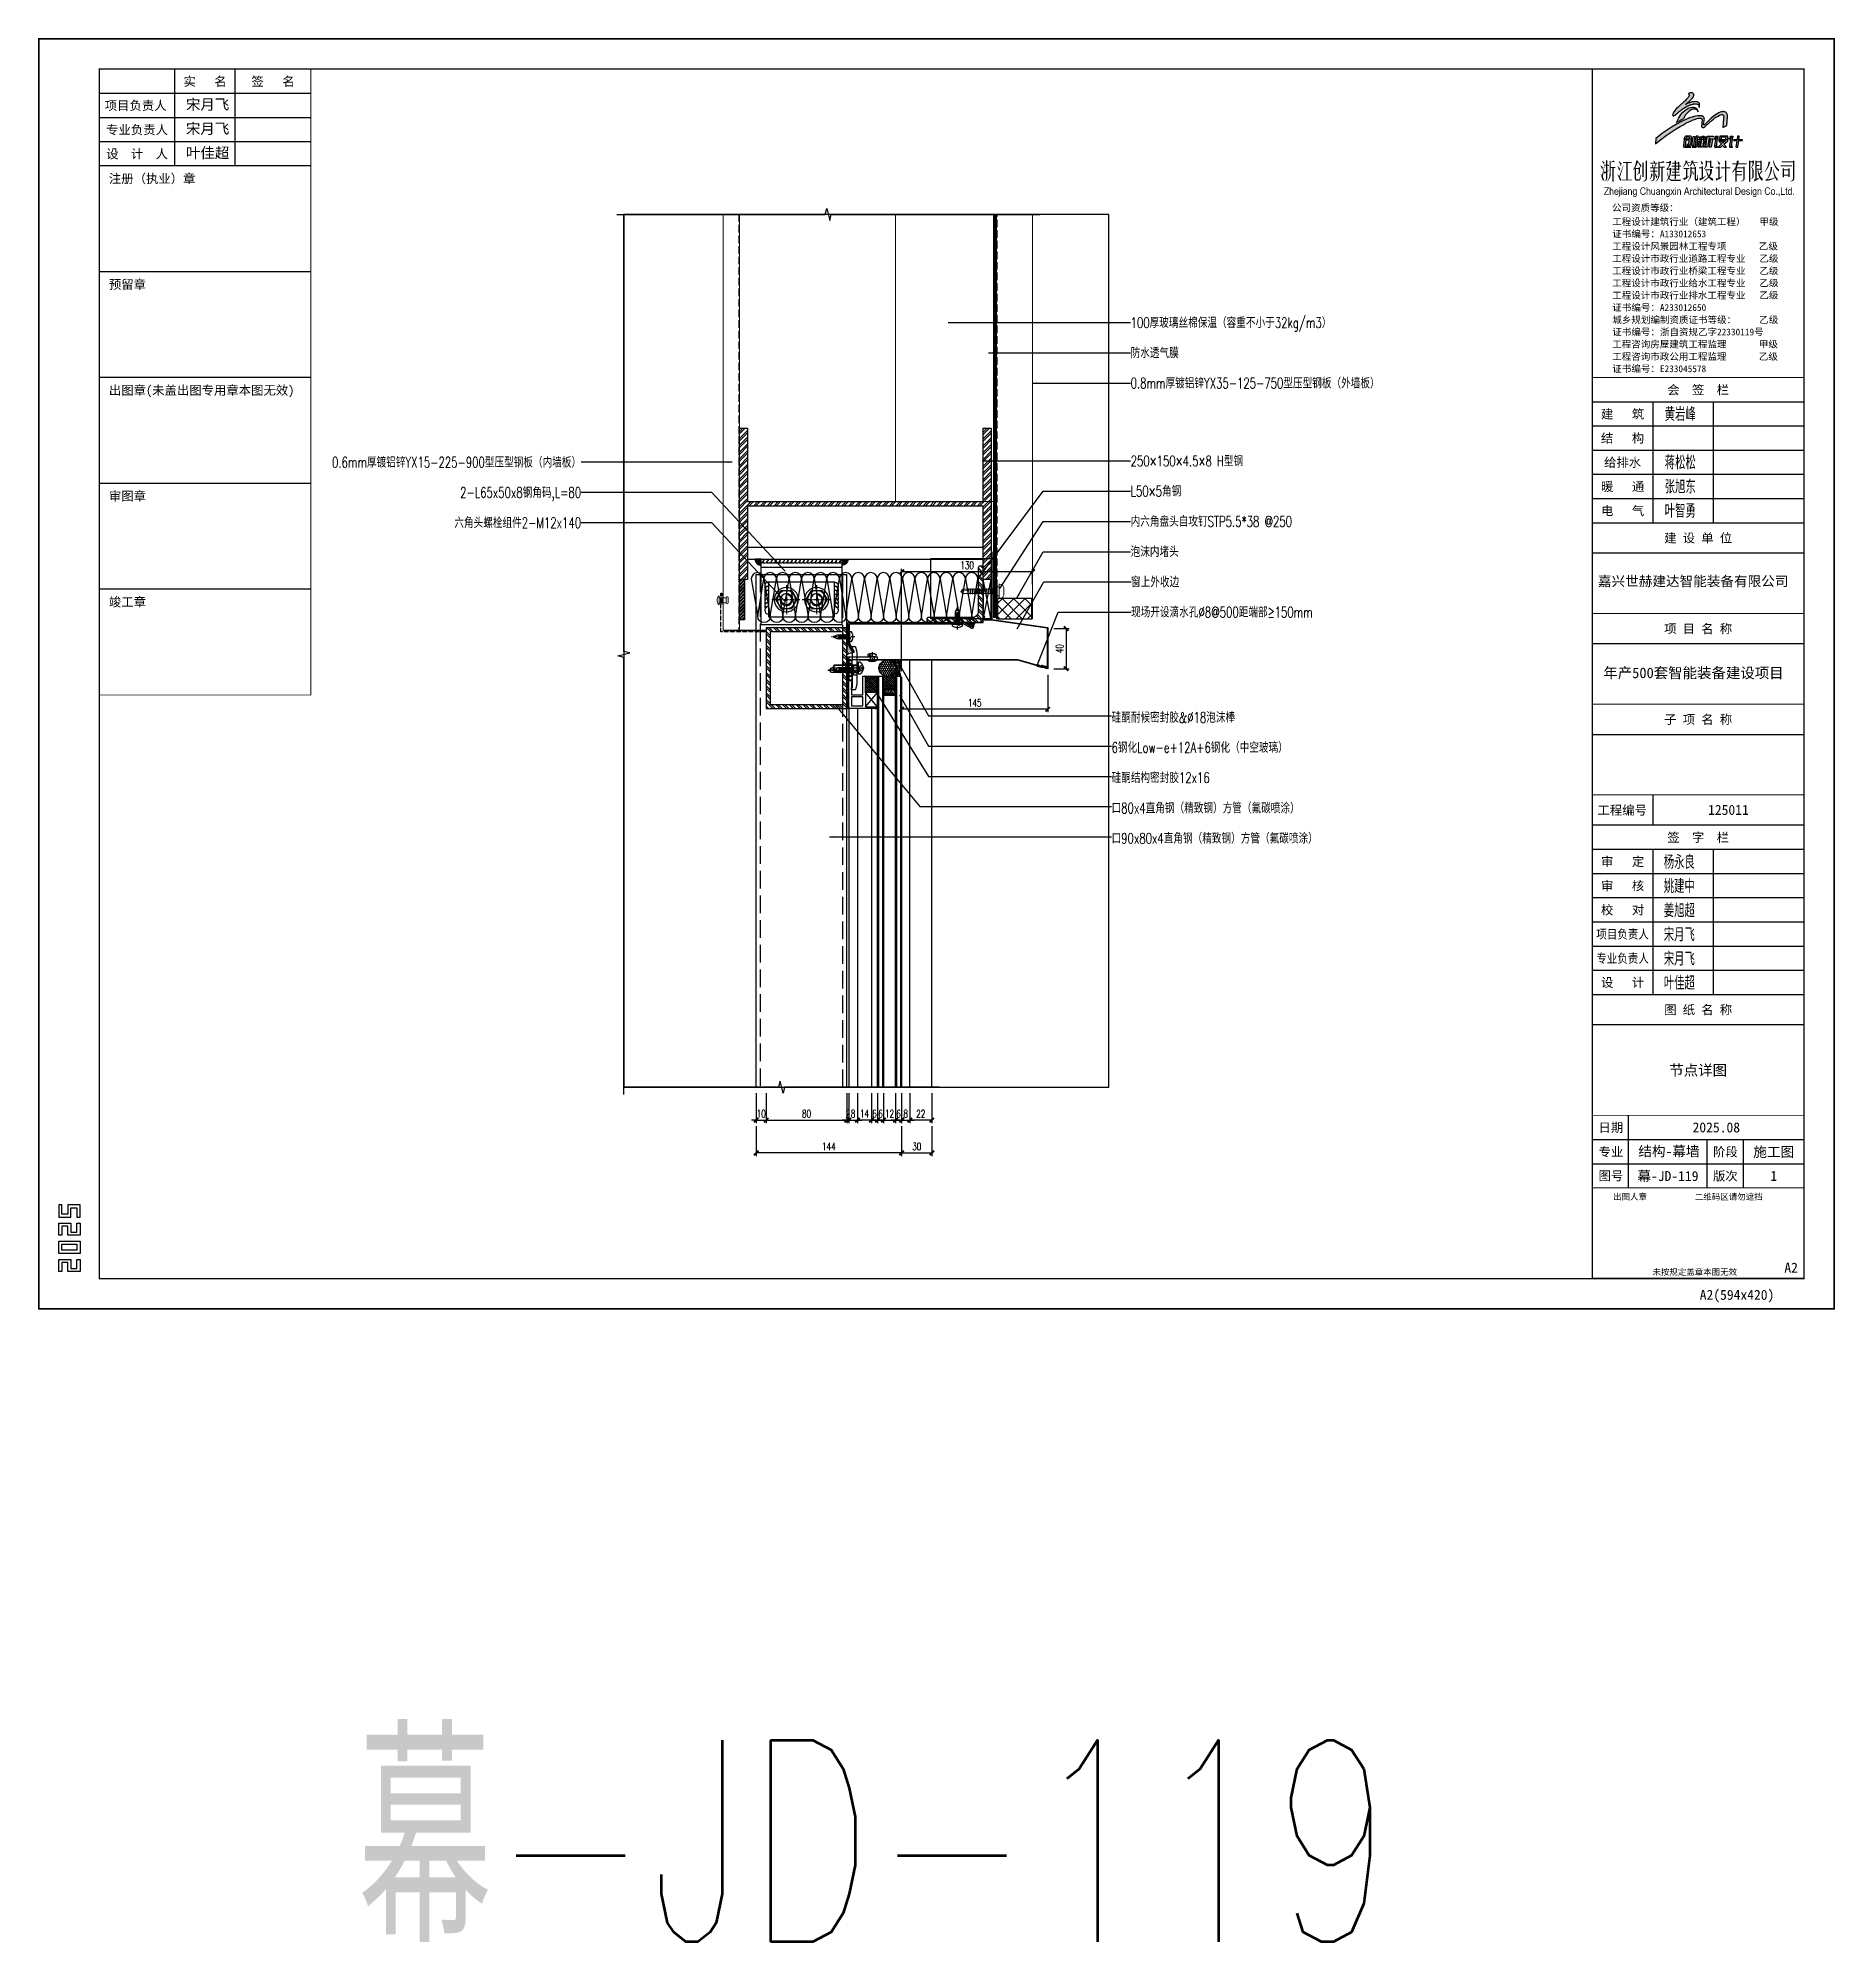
# Model space of a CAD drawing. Extents: x -160106 to 966792, y -663931 to 1550022.
# Drawn here: x -44489 to -42705, y -87453 to -85564 of the extents above; entities that cross this region are included whole.
import ezdxf
from ezdxf.enums import TextEntityAlignment as Align
from ezdxf.xclip import XClip

# ---------------------------------------------------------------- set-up
doc = ezdxf.new("R2010")
doc.units = 0
for name, pattern in [('__DASH', [0.35, 0.25, -0.1]), ('AUSGEZOGEN', [0]), ('CENTER', [2, 1.25, -0.25, 0.25, -0.25]), ('DASH', [0.35, 0.25, -0.1]), ('ZN-CENTER', [2, 1.25, -0.25, 0.25, -0.25]), ('ZN-DASH', [0.35, 0.25, -0.1])]:
    doc.linetypes.add(name, pattern=pattern)
for name, color, linetype in [('!ZN1-填充-8', 8, 'Continuous'), ('!ZN1-文字-7', 7, 'Continuous'), ('!ZN1-标注-173', 173, 'Continuous'), ('!ZN3-不锈钢板幕墙-7', 7, 'Continuous'), ('!ZN3-玻璃幕墙-4', 4, 'Continuous'), ('!ZN3-铝板幕墙-3', 3, 'Continuous'), ('!ZN4-辅助材料-1', 1, 'Continuous'), ('!ZN4-配件-11', 11, 'Continuous'), ('!ZN5-钢材投影-40', 40, 'Continuous'), ('!ZN5-钢材断面-2', 2, 'Continuous'), ('!ZN5-铝材投影-112', 112, 'Continuous'), ('!ZN5-铝材断面-6', 6, 'Continuous'), ('!ZN6-虚线-8', 8, 'ZN-DASH'), ('0-cxFrame', 155, 'Continuous'), ('0_SEALING', 40, 'Continuous'), ('11紧固件', 11, 'Continuous'), ('20剖面图$0$A-HATCH-1', 252, 'Continuous'), ('20剖面图$0$AS-COLN', 6, 'Continuous'), ('20剖面图$0$AS-WALL', 40, 'Continuous'), ('20剖面图$0$建-墙-填充', 8, 'Continuous'), ('20剖面图$0$建-柱-钢', 9, 'Continuous'), ('2钢材断面', 2, 'Continuous'), ('3符号', 173, 'Continuous'), ('40钢材投影', 40, 'Continuous'), ('A-AXIS-DP', 126, 'Continuous'), ('A-HATCH-2', 251, 'Continuous'), ('A-HRAIL', 173, 'Continuous'), ('A-LIN-V', 9, 'Continuous'), ('A-SFCE', 30, 'Continuous'), ('A_Hatch', 8, 'Continuous'), ('ALT_CEN-0-30', 1, 'CENTER'), ('AS-COLN', 6, 'Continuous'), ('AS-WALL', 40, 'Continuous'), ('BWM', 8, 'Continuous'), ('DIM', 173, 'Continuous'), ('Fill', 8, 'Continuous'), ('Glass cotton', 95, 'Continuous'), ('pj', 4, 'Continuous'), ('PUB_TEXT', 7, 'Continuous'), ('qianming', 155, 'Continuous'), ('SEAMLOK75 - SHEET', 6, 'Continuous'), ('Steel', 4, 'Continuous'), ('TEXT', 7, 'Continuous'), ('V900型压型底板', 190, 'Continuous'), ('ZX', 240, 'CENTER'), ('型材截面颜色', 253, 'Continuous'), ('建-墙-填充', 8, 'Continuous'), ('建-柱-钢', 9, 'Continuous'), ('焊缝', 8, 'Continuous'), ('立面栏杆', 167, 'Continuous'), ('紧固件', 40, 'Continuous')]:
    doc.layers.add(name, color=color, linetype=linetype)
for name, color, linetype, lineweight in [('0-cxText', 131, 'Continuous', 25), ('0_FLASHING', 6, 'Continuous', 25), ('0_PURLIN-CON', 253, 'Continuous', 15), ('0_SCREW RIVET', 4, 'Continuous', 15), ('0CABR-填充', 8, 'Continuous', 5), ('0CABR-密封材料、垫片', 195, 'Continuous', 9), ('0填充', 8, 'Continuous', 13), ('S-dim', 81, 'Continuous', 0), ('屋面板', 6, 'Continuous', 13), ('底板', 2, 'Continuous', 13), ('彩钢板', 6, 'Continuous', 15), ('粗', 7, 'Continuous', 50), ('防火岩棉', 252, 'Continuous', 13)]:
    doc.layers.add(name, color=color, linetype=linetype, lineweight=lineweight)
doc.layers.add('0_INSULATION', color=252, linetype='Continuous', lineweight=9, transparency=0.2)
doc.styles.add('BZHZ', font='bzxw', dxfattribs={"width": 0.8, "bigfont": 'bzhz'})
doc.styles.add('cx_biaoti', font='')
doc.styles.add('cx_tuming', font='simhei.ttf')
doc.styles.add('cx_tuqian1', font='')
doc.styles.add('DHTEXT-1', font='ROMANS.shx', dxfattribs={"width": 0.7, "bigfont": 'CHINESE.shx'})
doc.styles.add('ZNDimTStyle', font='ROMANS.shx', dxfattribs={"width": 0.7, "bigfont": 'CHINESE.shx'})
doc.styles.add('ZNTextStyle', font='ROMANS.shx', dxfattribs={"width": 0.7, "bigfont": 'CHINESE.shx'})
doc.styles.add('图框', font='')
doc.styles.add('图框宋体', font='', dxfattribs={"width": 0.75})
doc.styles.add('黑体', font='simhei.ttf', dxfattribs={"height": 12})
doc.styles.get('cx_biaoti').set_extended_font_data('SimSun')
doc.styles.get('cx_tuqian1').set_extended_font_data('SimSun')
doc.styles.get('图框').set_extended_font_data('SimSun')
doc.styles.get('图框宋体').set_extended_font_data('SimSun')
doc.dimstyles.new('ZN3', dxfattribs={"dimscale": 3, "dimtxt": 2.5, "dimasz": 1.5, "dimexe": 1, "dimexo": 2, "dimgap": 0.9, "dimtad": 1, "dimdec": 0, "dimdsep": 46, "dimtxsty": 'DHTEXT-1', "dimblk": 'ARCHTICK', "dimcen": 2.5, "dimclrd": 173, "dimclre": 173, "dimclrt": 7, "dimazin": 2, "dimtfac": 1, "dimtix": 1, "dimtmove": 2, "dimatfit": 3, "dimfxl": 0, "dimarcsym": 0})
doc.dimstyles.new('ZN机械-3', dxfattribs={"dimscale": 3, "dimtxt": 2.5, "dimasz": 1.5, "dimexe": 1, "dimexo": 2, "dimgap": 0.9, "dimtad": 1, "dimdec": 0, "dimzin": 0, "dimdsep": 46, "dimtxsty": 'ZNDimTStyle', "dimcen": 2.5, "dimdle": 1, "dimclrd": 173, "dimclre": 173, "dimclrt": 7, "dimazin": 2, "dimtfac": 1, "dimtdec": 4, "dimtix": 1, "dimtmove": 2, "dimatfit": 3, "dimfxl": 0, "dimfrac": 2, "dimtolj": 1, "dimtzin": 0, "dimarcsym": 0})
pattern_1 = [(45, (6, 0), (-1.12253, 1.12253), []), (135, (6, 0), (-1.12253, -1.12253), [])]
pattern_2 = [(0, (6, 0), (0.79375, 1.5875), [0, -1.5875])]

msp = doc.modelspace()

# ---------------------------------------------------------------- texts
at = {"layer": '!ZN1-文字-7', "ltscale": 20, "style": 'ZNTextStyle', "width": 0.7}
msp.add_text('幕-JD-119', height=200.258, dxfattribs=at).set_placement((-44171.35, -87353.06, 0), align=Align.MIDDLE_LEFT)
at = {"layer": 'TEXT', "ltscale": 30, "style": 'DHTEXT-1', "width": 0.7}
for s, p in [('100厚玻璃丝棉保温（容重不小于32kg/m3）', (-43404.44, -85846.74)), ('防水透气膜', (-43404.44, -85876.74)), ('0.8mm厚镀铝锌YX35-125-750型压型钢板（外墙板）', (-43404.44, -85906.74)), ('250×150×4.5×8 H型钢', (-43404.44, -85983.97)), ('L50×5角钢', (-43404.44, -86013.97)), ('内六角盘头自攻钉STP5.5*38 @250', (-43404.44, -86043.97)), ('泡沫内堵头', (-43404.44, -86073.97)), ('窗上外收边', (-43403.98, -86103.97)), ('现场开设滴水孔%%C8@500距端部≥150mm', (-43403.98, -86133.97))]:
    msp.add_text(s, height=10.5, dxfattribs=at).set_placement(p, align=Align.MIDDLE_LEFT)
for s, p in [('0.6mm厚镀铝锌YX15-225-900型压型钢板（内墙板）', (-43949.86, -85985.25)), ('2-L65x50x8钢角码,L=80', (-43949.86, -86015.25)), ('六角头螺栓组件2-M12x140', (-43949.86, -86045.25))]:
    msp.add_text(s, height=10.5, dxfattribs=at).set_placement(p, align=Align.MIDDLE_RIGHT)

# ---------------------------------------------------------------- blocks, each defined once
blk = doc.blocks.new('$LinePat$素土夯实')
at = {"color": 0}
for p, q in [((0, -210), (210, 0)), ((120, -300), (420, 0)), ((420, 0), (607.5, -187.5)), ((495, -300), (795, 0)), ((615, 0), (705, -90)), ((315, -105), (502.5, -292.5)), ((210, -210), (300, -300)), ((705, -300), (795, -210))]:
    blk.add_line(p, q, dxfattribs=at)
blk = doc.blocks.new('A$C685418A6')
at = {"layer": '立面栏杆'}
for p, q in [((0, 88.5), (76.6, 88.5)), ((0, 88.5), (0, 83.5)), ((76.6, 83.5), (0, 83.5)), ((18.3, 83.5), (42.1, 83.5)), ((18.3, 76.8), (58.3, 76.8)), ((76.6, 88.5), (76.6, 83.5)), ((4.9, 70.2), (4.9, 13.3)), ((11.6, 70.2), (11.6, 13.3)), ((64.9, 70.2), (64.9, 13.3)), ((71.6, 70.2), (71.6, 13.3)), ((24.9, 29.1), (24.9, 13.3)), ((31.6, 29.1), (24.9, 29.1)), ((31.6, 29.1), (31.6, 13.3)), ((44.9, 29.1), (44.9, 13.3)), ((44.9, 29.1), (51.6, 29.1)), ((51.6, 29.1), (51.6, 13.3))]:
    blk.add_line(p, q, dxfattribs=at)
at = {"layer": '立面栏杆', "extrusion": (0, 0, -1)}
for centre, major_axis, start_param, end_param in [((18.3, 70.2), (13.3, 0.2), 3.155544, 4.72634), ((18.3, 70.2), (4.71, 4.71), 3.926991, 5.497787), ((58.3, 70.2), (13.3, 0), -1.567074, 0.003723), ((58.3, 70.2), (-4.71, 4.71), 0.785398, 2.356194), ((18.3, 13.3), (9.43, 9.43), 0.785398, 3.926991), ((18.3, 13.3), (-4.71, 4.71), 2.356194, 5.497787), ((58.3, 13.3), (-9.43, 9.43), 2.356194, 5.497787), ((58.3, 13.3), (-4.71, 4.71), 2.356194, 5.497787)]:
    blk.add_ellipse(centre, major_axis=major_axis, ratio=1, start_param=start_param, end_param=end_param, dxfattribs=at)
blk = doc.blocks.new('20250910130607')
at = {"layer": 'A-HRAIL'}
for points in [[(-63.3, 0), (-63.3, 1000), (-13.3, 1000), (-13.3, 0)], [(-48.3, 0), (-48.3, 1000), (-28.3, 1000), (-28.3, 0)]]:
    blk.add_lwpolyline(points, close=True, dxfattribs=at)
blk.add_blockref('A$C685418A6', (-76.6, -88.5), dxfattribs=at)
blk = doc.blocks.new('20250822090122')
at = {"layer": 'A_Hatch'}
h = blk.add_hatch(dxfattribs=at)
h.set_pattern_fill('ANSI32', color=256)
h.set_pattern_definition([(45, (-80, -40), (-3.3676, 3.3676), []), (45, (-77.755, -40), (-3.3676, 3.3676), [])])
h.paths.add_polyline_path([(0, 40), (-80, 40), (-80, -40), (0, -40)])
h.paths.add_polyline_path([(-4, 36), (-4, -36), (-76, -36), (-76, 36)], flags=16)
at = {"layer": '2钢材断面'}
for points in [[(-80, 40), (0, 40), (0, -40), (-80, -40)], [(-76, 36), (-4, 36), (-4, -36), (-76, -36)]]:
    blk.add_lwpolyline(points, close=True, dxfattribs=at)
blk = doc.blocks.new('20230625105620')
at = {"layer": '0CABR-填充'}
h = blk.add_hatch(dxfattribs=at)
h.set_pattern_fill('ANSI38', color=256, scale=0.3, angle=90)
h.set_pattern_definition([(135, (669.6331, -11486.4539), (-0.67351921, -0.67351921), []), (225, (669.6331, -11486.4539), (-0.67351921, -2.02055763), [2.38125, -1.42875])])
h.paths.add_polyline_path([(-5.2, 3.7), (-5.2, 4.5), (-8.5, 4.5), (-8.5, 7.5), (-5.2, 7.5), (-5.2, 8.3), (-9.5, 8.3), (-9.5, 3.7)])
h = blk.add_hatch(dxfattribs=at)
h.set_pattern_fill('ANSI38', color=256, scale=0.3, angle=90)
h.set_pattern_definition([(135, (669.6331, -11486.4539), (-0.67351921, -0.67351921), []), (225, (669.6331, -11486.4539), (-0.67351921, -2.02055763), [2.38125, -1.42875])])
h.paths.add_polyline_path([(-5.2, 3.7), (-5.2, 4.5), (-8.5, 4.5), (-8.5, 7.5), (-5.2, 7.5), (-5.2, 8.3), (-9.5, 8.3), (-9.5, 3.7)])
h = blk.add_hatch(dxfattribs=at)
h.set_pattern_fill('ANSI38', color=256, scale=0.3, angle=90)
h.set_pattern_definition([(135, (669.6331, -11498.4539), (-0.67351921, -0.67351921), []), (225, (669.6331, -11498.4539), (-0.67351921, -2.02055763), [2.38125, -1.42875])])
h.paths.add_polyline_path([(-5.2, -8.3), (-5.2, -7.5), (-8.5, -7.5), (-8.5, -4.5), (-5.2, -4.5), (-5.2, -3.7), (-9.5, -3.7), (-9.5, -8.3)])
h = blk.add_hatch(dxfattribs=at)
h.set_pattern_fill('ANSI38', color=256, scale=0.3, angle=90)
h.set_pattern_definition([(135, (669.6331, -11498.4539), (-0.67351921, -0.67351921), []), (225, (669.6331, -11498.4539), (-0.67351921, -2.02055763), [2.38125, -1.42875])])
h.paths.add_polyline_path([(-5.2, -8.3), (-5.2, -7.5), (-8.5, -7.5), (-8.5, -4.5), (-5.2, -4.5), (-5.2, -3.7), (-9.5, -3.7), (-9.5, -8.3)])
at = {"layer": '!ZN4-辅助材料-1'}
for points in [[(-5.2, 3.7), (-5.2, 4.5), (-8.5, 4.5), (-8.5, 7.5), (-5.2, 7.5), (-5.2, 8.3), (-9.5, 8.3), (-9.5, 3.7), (-5.2, 3.7)], [(-5.2, -3.7), (-5.2, -4.5), (-8.5, -4.5), (-8.5, -7.5), (-5.2, -7.5), (-5.2, -8.3), (-9.5, -8.3), (-9.5, -3.7), (-5.2, -3.7)]]:
    blk.add_lwpolyline(points, dxfattribs=at)
at = {"layer": '!ZN5-铝材投影-112'}
blk.add_lwpolyline([(-4.5, 4), (-4.5, -4, -0.414214), (-5, -4.5), (-8, -4.5, 0.414214), (-8.5, -5), (-8.5, -7, 0.414214), (-8, -7.5), (-4.5, -7.5, -0.414214), (-4, -8), (-4, -19, -0.414214), (-4.5, -19.5, 0.414214), (-5, -20), (-5, -21.5), (-1.5, -21.5, 0.339454), (-1, -21.1), (0.5, -15.5), (0.5, -0.5), (0, 0), (0.5, 0.5), (0.5, 15.5), (-1, 21.1, 0.339454), (-1.5, 21.5), (-5, 21.5), (-5, 20, 0.414214), (-4.5, 19.5, -0.414214), (-4, 19), (-4, 8, -0.414214), (-4.5, 7.5), (-8, 7.5, 0.414214), (-8.5, 7), (-8.5, 5, 0.414214), (-8, 4.5), (-5, 4.5, -0.414214), (-4.5, 4)], format="xyb", close=True, dxfattribs=at)
at = {"layer": '0CABR-密封材料、垫片'}
for points in [[(-5.2, 3.7), (-5.2, 4.5), (-8.5, 4.5), (-8.5, 7.5), (-5.2, 7.5), (-5.2, 8.3), (-9.5, 8.3), (-9.5, 3.7), (-5.2, 3.7)], [(-5.2, -3.7), (-5.2, -4.5), (-8.5, -4.5), (-8.5, -7.5), (-5.2, -7.5), (-5.2, -8.3), (-9.5, -8.3), (-9.5, -3.7), (-5.2, -3.7)]]:
    blk.add_lwpolyline(points, dxfattribs=at)
blk = doc.blocks.new('*U3024')
at = {"color": 0, "linetype": 'ZN-CENTER', "ltscale": 3}
blk.add_line((-7.1, 0), (25.2, 0), dxfattribs=at)
at = {"linetype": 'ByBlock', "ltscale": 10}
for p, q in [((-6.2, 0.6), (-5, 0.6)), ((-5.5, 3.3), (-1.6, 0.2)), ((-5, 0.6), (-5, -0.6)), ((-3.1, 6), (-1.6, 6)), ((-2.4, 0.8), (-2.4, -0.8)), ((-1.6, -6), (-1.6, 6)), ((-1.6, -4.6), (-1.6, 4.6)), ((-1.6, 4.6), (0, 4.6)), ((0, 0), (-1.6, 0.6)), ((0, 4.6), (0, -4.6)), ((0, 3), (22.5, 3)), ((0, 2.5), (23, 2.5)), ((22.5, -3), (22.5, 3)), ((22.5, 3), (23.4, 2.1)), ((23.4, -2.1), (23.4, 2.1)), ((-5, -0.6), (-6.2, -0.6)), ((-5.5, -3.3), (-1.6, -0.2)), ((-3.1, -6), (-1.6, -6)), ((0, -0.8), (-1.6, -0.3)), ((0, -4.6), (-1.6, -4.6)), ((0, -2.5), (23, -2.5)), ((0, -3), (22.5, -3)), ((22.5, -3), (23.4, -2.1))]:
    blk.add_line(p, q, dxfattribs=at)
for centre, start, end in [((0.6, 0.3), 123.0516, 177.2303), ((0.6, -0.3), 182.7697, 236.9484)]:
    blk.add_arc(centre, 6.84, start, end, dxfattribs=at)
at = {"layer": 'Defpoints', "color": 0, "ltscale": 10, "style": 'DHTEXT-1', "width": 0.7}
blk.add_text('M6', height=1, rotation=90, dxfattribs=at).set_placement((-2.3, -2.7), align=Align.CENTER)
blk = doc.blocks.new('16胶缝')
at = {"layer": '!ZN1-填充-8', "ltscale": 0.1}
h = blk.add_hatch(dxfattribs=at)
h.set_pattern_fill('HONEY', color=256, scale=10, style=0)
h.set_pattern_definition([(5e-15, (-19679.56, -11324.3713), (1.875, 1.08253175), [1.25, -2.5]), (120, (-19679.56, -11324.3713), (-1.874999996, 1.082531757), [1.25, -2.5]), (60, (-19679.56, -11324.3713), (4e-09, 2.165063507), [-2.5, 1.25])])
edge = h.paths.add_edge_path()
edge.add_ellipse((8, 13.4), major_axis=(0, -8.15), ratio=0.981746, start_angle=0, end_angle=360)
h = blk.add_hatch(dxfattribs=at)
h.set_pattern_fill('ANSI36', color=256, scale=10, style=0)
h.set_pattern_definition([(45, (-19679.5754, -11324.3713), (0.66291261, 2.43067956), [3.125, -0.625, 0, -0.625])])
edge = h.paths.add_edge_path()
edge.add_ellipse((8, 13.4), major_axis=(0.87, 8.1), ratio=0.981332, start_angle=124.6263, end_angle=247.3977, ccw=False)
edge.add_arc((0, 10.2), 1.2, 269.9716, 324.4867, ccw=False)
edge.add_line((0, 9), (0, 0))
edge.add_arc((8, -24.9), 26.2, 432.2032, 467.7968, ccw=False)
edge.add_line((16, 0), (16, 9))
edge.add_arc((16, 10.2), 1.23, 216.5906, 269.6986, ccw=False)
at = {"layer": '!ZN4-辅助材料-1', "color": 1, "ltscale": 0.1}
blk.add_arc((8, -24.9), 26.2, 72.2032, 107.7968, dxfattribs=at)
blk.add_ellipse((8, 13.4), major_axis=(0, -8.15), ratio=0.981746, dxfattribs=at)
blk.add_point((8, 0), dxfattribs=at)
blk = doc.blocks.new('胶缝断面')
at = {"color": 7, "ltscale": 0.1, "extrusion": (0, 0, -1), "zscale": -1, "rotation": 180}
blk.add_blockref('16胶缝', (8, 0), dxfattribs=at)
blk = doc.blocks.new('*U2451')
at = {"layer": '!ZN1-填充-8'}
h = blk.add_hatch(dxfattribs=at)
h.set_pattern_fill('ANSI37', color=256, scale=0.5, style=0)
h.set_pattern_definition(pattern_1)
h.paths.add_polyline_path([(0, 5), (0, 19), (1, 18), (14, 18), (14, 17.7), (12, 15.7), (12, 8.3), (14, 6.2), (14, 6), (1, 6)])
h = blk.add_hatch(dxfattribs=at)
h.set_pattern_fill('DOTS', color=8, style=0)
h.set_pattern_definition(pattern_2)
h.paths.add_polyline_path([(13, 15.3), (13, 8.7), (14.4, 7.2), (17.8, 7.2), (17.8, 16.7), (14.4, 16.7)])
for points in [[(18.8, 18), (14, 18), (14, 17.7), (18.8, 17.7)], [(18.8, 6.2), (14, 6.2), (14, 6), (18.8, 6)]]:
    blk.add_hatch(color=256, dxfattribs=at).paths.add_polyline_path(points)
for p, q in [((0, 23), (1584, 23)), ((0, 19), (1584, 19)), ((0, 5), (1584, 5)), ((0, 1), (1584, 1))]:
    blk.add_line(p, q, dxfattribs=at)
at = {"layer": '!ZN3-玻璃幕墙-4'}
for points in [[(1584, 24), (1, 24), (0, 23), (0, 19), (1, 18), (1584, 18)], [(1584, 6), (1, 6), (0, 5), (0, 1), (1, 0), (1584, 0)]]:
    blk.add_lwpolyline(points, dxfattribs=at)
at = {"layer": '!ZN4-辅助材料-1'}
for points in [[(0, 5), (0, 19), (1, 18), (14, 18), (14, 17.7), (12, 15.7), (12, 8.3), (12, 8.3), (14, 6.2), (14, 6), (1, 6), (0, 5)], [(12, 15.7), (12, 8.3), (14, 6.2), (19, 6.2), (19, 17.7), (14, 17.7)], [(13, 15.3), (13, 8.7), (14.4, 7.2), (17.8, 7.2), (17.8, 16.7), (14.4, 16.7)], [(18.8, 18), (14, 18), (14, 17.7), (18.8, 17.7)], [(18.8, 6.2), (14, 6.2), (14, 6), (18.8, 6)]]:
    blk.add_lwpolyline(points, close=True, dxfattribs=at)
blk.add_lwpolyline([(18.4, 17.7), (18.4, 17.7), (14, 17.7), (12.1, 15.7), (12.1, 8.3), (14, 6.3), (18.4, 6.3), (18.4, 6.2), (18.4, 6.3)], dxfattribs=at)
at = {"layer": 'Defpoints', "color": 250}
for p in [(0, 24), (0, 18), (0, 6), (0, 0), (12, 6)]:
    blk.add_point(p, dxfattribs=at)
blk = doc.blocks.new('20240131155736')
at = {"layer": '!ZN1-填充-8'}
h = blk.add_hatch(dxfattribs=at)
h.set_pattern_fill('ANSI36', color=256, scale=0.5, angle=270, style=0)
h.set_pattern_definition([(315, (4155.5162, -11794.8225), (1.54348152, -0.420949506), [1.984375, -0.396875, 0, -0.396875])])
h.paths.add_polyline_path([(-0.8, 0.7), (-0.8, -0.8), (1.3, -0.8), (1.3, 0.7)])
at = {"layer": '!ZN4-辅助材料-1', "linetype": 'AUSGEZOGEN'}
blk.add_line((-1.3, 0.7), (1.3, 0.7), dxfattribs=at)
blk = doc.blocks.new('20240131160147')
at = {"layer": '!ZN5-铝材断面-6'}
blk.add_lwpolyline([(-3.4, 1.2), (-3.4, 19.7), (-0.9, 19.7), (-0.9, -10.8), (9.1, -10.8), (9.1, -12.3), (-17.3, -12.3), (-17.3, 15.2, -0.414214), (-16.3, 16.2), (-15.1, 16.2, -0.414214), (-14.1, 15.2), (-14.1, 13.7), (-14.3, 13.7, 0.414214), (-14.8, 13.2), (-14.8, 1.2)], format="xyb", close=True, dxfattribs=at)
blk.add_lwpolyline([(-14.8, -0.8), (-14.8, -9.8), (-3.4, -9.8), (-3.4, -0.8)], close=True, dxfattribs=at)
at = {"layer": '!ZN1-填充-8', "ltscale": 50, "xscale": -1, "rotation": 180}
blk.add_blockref('20240131155736', (9.9, -11.5), dxfattribs=at)
blk = doc.blocks.new('20250822102610', base_point=(-89164.6, -87453.6))
at = {"layer": '!ZN1-填充-8'}
h = blk.add_hatch(dxfattribs=at)
h.set_pattern_fill('ANSI37', color=256, style=0)
h.set_pattern_definition([(45, (0, 0), (-1.122532015, 1.122532015), []), (135, (0, 0), (-1.122532015, -1.122532015), [])])
edge = h.paths.add_edge_path()
edge.add_line((-89165.1, -87423.1), (-89151.6, -87423.1))
edge.add_line((-89151.6, -87423.1), (-89152.6, -87424.1))
edge.add_line((-89152.6, -87424.1), (-89152.6, -87439.1))
edge.add_line((-89152.6, -87439.1), (-89164.6, -87439.1))
edge.add_line((-89164.6, -87439.1), (-89164.6, -87423.6))
edge.add_arc((-89165.1, -87423.6), 0.5, 359.9997, 450)
at = {"layer": '!ZN1-填充-8', "ltscale": 100}
for p, q in [((-89164.6, -87453.6), (-89152.6, -87439.1)), ((-89152.6, -87453.6), (-89164.6, -87439.1))]:
    blk.add_line(p, q, dxfattribs=at)
at = {"layer": '!ZN4-辅助材料-1', "linetype": 'AUSGEZOGEN'}
blk.add_lwpolyline([(-89165.1, -87423.1), (-89151.6, -87423.1), (-89152.6, -87424.1), (-89152.6, -87439.1), (-89164.6, -87439.1), (-89164.6, -87423.6, 0.414215), (-89165.1, -87423.1), (-89165.1, -87423.1)], format="xyb", dxfattribs=at)
blk.add_lwpolyline([(-89152.6, -87439.1), (-89164.6, -87439.1), (-89164.6, -87442.1)], dxfattribs=at)
blk.add_lwpolyline([(-89164.6, -87439.1), (-89164.6, -87453.6), (-89152.6, -87453.6), (-89152.6, -87439.1)], close=True, dxfattribs=at)
blk = doc.blocks.new('20250822103338', base_point=(-89182.6, -87455.1))
at = {"layer": '0填充'}
h = blk.add_hatch(dxfattribs=at)
h.set_pattern_fill('ANSI38', color=256, angle=360, style=0)
h.set_pattern_definition([(45, (0, 0), (-1.122532015, 1.122532015), []), (135, (0, 0), (-3.367596045, 1.122532015), [3.96875, -2.38125])])
h.paths.add_polyline_path([(-89182.6, -87453.1), (-89180.6, -87453.1), (-89180.6, -87427.6), (-89182.6, -87427.6)])
at = {"layer": '型材截面颜色', "ltscale": 60}
h = blk.add_hatch(dxfattribs=at)
h.set_pattern_fill('ANSI36', color=256, scale=0.3, angle=90)
h.set_pattern_definition([(135, (0, 0), (-0.9260889125, 0.2525697034), [1.190625, -0.238125, 0, -0.238125])])
h.paths.add_polyline_path([(-89182.6, -87455.1), (-89182.6, -87453.1), (-89180.6, -87453.1), (-89180.6, -87455.1)])
at = {"layer": '!ZN4-辅助材料-1'}
for points in [[(-89180.6, -87427.6), (-89182.6, -87427.6), (-89182.6, -87453.1), (-89180.6, -87453.1)], [(-89182.6, -87455.1), (-89182.6, -87453.1), (-89180.6, -87453.1), (-89180.6, -87455.1)]]:
    blk.add_lwpolyline(points, close=True, dxfattribs=at)
at = {"layer": '0CABR-密封材料、垫片'}
blk.add_lwpolyline([(-89180.6, -87427.6), (-89182.6, -87427.6), (-89182.6, -87455.1), (-89180.6, -87455.1)], close=True, dxfattribs=at)
blk = doc.blocks.new('20250822103828')
at = {"layer": '!ZN4-辅助材料-1', "ltscale": 100}
for name, p in [('20250822103338', (0, 0)), ('20250822102610', (18.4, 1.5))]:
    blk.add_blockref(name, p, dxfattribs=at)
at = {"layer": '!ZN6-虚线-8', "ltscale": 50}
blk.add_blockref('20240131160147', (19.3, 12.3), dxfattribs=at)
blk = doc.blocks.new('$紧固件$00000145')
at = {"layer": '0_SCREW RIVET'}
for p, q in [((-1.7, 9.4), (-1.7, 7.2)), ((-1.7, 6.7), (-1.7, 5)), ((-1.7, 4.5), (-1.7, 2.8)), ((-1.7, 2.3), (-1.7, 0.6)), ((-1.7, 0.1), (-1.7, -1.6)), ((2.8, 9.4), (2.8, 7.6)), ((2.8, 7.1), (2.8, 5.4)), ((2.8, 4.9), (2.8, 3.2)), ((2.8, 2.7), (2.8, 1)), ((2.8, 0.5), (2.8, -1.2)), ((-1.7, -2.1), (-1.7, -3.8)), ((-1.7, -4.3), (-1.7, -6)), ((-1.7, -6.5), (-1.7, -8.2)), ((-1.7, -8.7), (-1.7, -10.5)), ((-1.7, -11), (-1.7, -12.7)), ((-1.7, -13.2), (-1.7, -14.9)), ((-1.7, -15.4), (-1.7, -17.1)), ((-1.7, -17.6), (-1.7, -19.3)), ((2.8, -1.7), (2.8, -3.4)), ((2.8, -3.9), (2.8, -5.6)), ((2.8, -6.1), (2.8, -7.8)), ((2.8, -8.3), (2.8, -10.1)), ((2.8, -10.6), (2.8, -12.3)), ((2.8, -12.8), (2.8, -14.5)), ((2.8, -15), (2.8, -16.7)), ((2.8, -17.2), (2.8, -18.9)), ((-1.7, -19.8), (-1.7, -24.8)), ((-1.7, -24.8), (0.5, -26.6)), ((0.5, -26.6), (2.8, -24.8)), ((2.8, -19.4), (2.8, -24.8))]:
    blk.add_line(p, q, dxfattribs=at)
blk.add_lwpolyline([(-6.5, 12.1, -0.414214), (-2.5, 16.1), (3.5, 16.1, -0.414214), (7.5, 12.1), (7.5, 12.2), (7.5, 11.4), (-6.5, 11.4), (-6.5, 12.2)], format="xyb", close=True, dxfattribs=at)
for points in [[(-4, 11.4), (5, 11.4), (5, 9.4), (-4, 9.4)], [(-1.7, 6.7), (2.8, 7.1), (3.3, 7.4), (2.8, 7.6), (-1.7, 7.2), (-2.2, 6.9)], [(-1.7, 4.5), (2.8, 4.9), (3.3, 5.2), (2.8, 5.4), (-1.7, 5), (-2.2, 4.7)], [(-1.7, 2.3), (2.8, 2.7), (3.3, 3), (2.8, 3.2), (-1.7, 2.8), (-2.2, 2.5)], [(-1.7, 0.1), (2.8, 0.5), (3.3, 0.8), (2.8, 1), (-1.7, 0.6), (-2.2, 0.3)], [(-1.7, -2.1), (2.8, -1.7), (3.3, -1.4), (2.8, -1.2), (-1.7, -1.6), (-2.2, -1.9)], [(-1.7, -4.3), (2.8, -3.9), (3.3, -3.6), (2.8, -3.4), (-1.7, -3.8), (-2.2, -4.1)], [(-1.7, -6.5), (2.8, -6.1), (3.3, -5.8), (2.8, -5.6), (-1.7, -6), (-2.2, -6.3)], [(-1.7, -8.7), (2.8, -8.3), (3.3, -8.1), (2.8, -7.8), (-1.7, -8.2), (-2.2, -8.5)], [(-1.7, -11), (2.8, -10.6), (3.3, -10.3), (2.8, -10.1), (-1.7, -10.5), (-2.2, -10.7)], [(-1.7, -13.2), (2.8, -12.8), (3.3, -12.5), (2.8, -12.3), (-1.7, -12.7), (-2.2, -13)], [(-1.7, -15.4), (2.8, -15), (3.3, -14.7), (2.8, -14.5), (-1.7, -14.9), (-2.2, -15.2)], [(-1.7, -17.6), (2.8, -17.2), (3.3, -16.9), (2.8, -16.7), (-1.7, -17.1), (-2.2, -17.4)]]:
    blk.add_lwpolyline(points, close=True, dxfattribs=at)
for points in [[(0.5, -26.6), (1.9, -18), (2.5, -19.4), (2.5, -19.4), (2.8, -19.9)], [(1.7, -19), (-1.7, -19.3), (-2.2, -19.6), (-1.7, -19.8), (1.6, -19.5)], [(2.3, -18.9), (2.8, -18.9), (3.3, -19.1), (2.8, -19.4), (2.5, -19.4)]]:
    blk.add_lwpolyline(points, dxfattribs=at)
blk = doc.blocks.new('$紧固件$00000029')
at = {"layer": '0_SCREW RIVET'}
for p, q in [((-4.5, 1), (4.5, 1)), ((-2.5, 1), (-2.5, -6)), ((2.5, 1), (2.5, -6)), ((-2.5, -6), (2.5, -6)), ((-2.5, -8), (2.5, -8))]:
    blk.add_line(p, q, dxfattribs=at)
blk.add_lwpolyline([(-4.5, 1, -0.147667), (-1.5, 2.8), (1.5, 2.8, -0.147667), (4.5, 1)], format="xyb", dxfattribs=at)
for centre, start, end in [((-2.5, -7), 90, 270), ((2.5, -7), 270, 90)]:
    blk.add_arc(centre, 1, start, end, dxfattribs=at)
blk = doc.blocks.new('*U2283')
at = {"color": 0, "linetype": 'CENTER', "ltscale": 3}
blk.add_line((-5.4, 0), (17.7, 0), dxfattribs=at)
at = {"linetype": 'ByBlock', "ltscale": 10}
for p, q in [((0, 1.8), (12.4, 1.8)), ((1, 2.4), (1.7, -2.4)), ((2.6, 2.4), (3.3, -2.4)), ((4.2, 2.4), (4.9, -2.4)), ((5.8, 2.4), (6.5, -2.4)), ((7.4, 2.4), (8.1, -2.4)), ((9, 2.4), (9.7, -2.4)), ((10.6, 2.4), (11.3, -2.4)), ((12.4, 1.8), (16, 0)), ((16, 0), (12.4, -1.8)), ((12.4, -1.8), (0, -1.8))]:
    blk.add_line(p, q, dxfattribs=at)
blk.add_lwpolyline([(-3.3, 0.4), (-3.7, 0.4, -0.147478), (-2.1, 4.8), (0, 4.8), (0, -4.7), (-2.1, -4.7, -0.147478), (-3.7, -0.4), (-3.3, -0.4)], format="xyb", close=True, dxfattribs=at)
for points in [[(1.3, -1.8), (0.6, 1.8), (1, 2.4), (1.3, 1.8), (2, -1.8), (1.7, -2.4)], [(2.9, -1.8), (2.2, 1.8), (2.6, 2.4), (2.9, 1.8), (3.6, -1.8), (3.3, -2.4)], [(4.5, -1.8), (3.8, 1.8), (4.2, 2.4), (4.5, 1.8), (5.2, -1.8), (4.9, -2.4)], [(6.1, -1.8), (5.4, 1.8), (5.8, 2.4), (6.1, 1.8), (6.8, -1.8), (6.5, -2.4)], [(7.7, -1.8), (7, 1.8), (7.4, 2.4), (7.7, 1.8), (8.4, -1.8), (8.1, -2.4)], [(9.3, -1.8), (8.6, 1.8), (9, 2.4), (9.3, 1.8), (10, -1.8), (9.7, -2.4)], [(10.9, -1.8), (10.2, 1.8), (10.6, 2.4), (10.9, 1.8), (11.6, -1.8), (11.3, -2.4)]]:
    blk.add_lwpolyline(points, close=True, dxfattribs=at)
at = {"layer": 'Defpoints', "color": 0, "ltscale": 10, "style": 'DHTEXT-1', "width": 0.7}
blk.add_text('4.8', height=1, rotation=90, dxfattribs=at).set_placement((-0.5, -1.4), align=Align.CENTER)
blk = doc.blocks.new('ZN-角钢56X56X5')
at = {"layer": '!ZN1-填充-8'}
h = blk.add_hatch(dxfattribs=at)
h.set_pattern_fill('ANSI32', color=256, scale=0.5, style=0)
edge = h.paths.add_edge_path()
edge.add_line((0, 0), (0, 56))
edge.add_line((0, 56), (3.3, 56))
edge.add_arc((3.3, 54.3), 1.67, 0, 90, ccw=False)
edge.add_line((5, 54.3), (5, 11))
edge.add_arc((11, 11), 6, 180, 270)
edge.add_line((11, 5), (54.3, 5))
edge.add_arc((54.3, 3.3), 1.67, 0, 90, ccw=False)
edge.add_line((56, 3.3), (56, 0))
edge.add_line((56, 0), (0, 0))
at = {"layer": '!ZN5-钢材断面-2'}
blk.add_lwpolyline([(0, 0), (0, 56), (3.3, 56, -0.414214), (5, 54.3), (5, 11, 0.414214), (11, 5), (54.3, 5, -0.414214), (56, 3.3), (56, 0), (0, 0)], format="xyb", dxfattribs=at)
blk = doc.blocks.new('*U2326')
at = {"layer": '!ZN5-钢材断面-2', "extrusion": (0, 0, -1), "zscale": -1, "rotation": 90}
blk.add_blockref('ZN-角钢56X56X5', (0, 0), dxfattribs=at)
blk = doc.blocks.new('20250910091815', base_point=(-74076.4, -110402.8))
at = {"layer": 'A_Hatch'}
h = blk.add_hatch(dxfattribs=at)
h.set_pattern_fill('ANSI32', color=256)
h.set_pattern_definition([(45, (0, 0), (-3.36759605, 3.36759605), []), (45, (2.245, 0), (-3.36759605, 3.36759605), [])])
h.paths.add_polyline_path([(-74326.4, -110327.8), (-74326.4, -110477.8), (-74318.4, -110477.8), (-74318.4, -110405), (-74084.4, -110405), (-74084.4, -110477.8), (-74076.4, -110477.8), (-74076.4, -110327.8), (-74084.4, -110327.8), (-74084.4, -110400.5), (-74318.4, -110400.5), (-74318.4, -110327.8)])
at = {"layer": '!ZN5-钢材投影-40', "ltscale": 0.3}
for p, q in [((-74326.4, -110477.8), (-74326.4, -110327.8)), ((-74326.4, -110327.8), (-74318.4, -110327.8)), ((-74318.4, -110327.8), (-74318.4, -110400.5)), ((-74084.4, -110400.5), (-74084.4, -110327.8)), ((-74084.4, -110327.8), (-74076.4, -110327.8)), ((-74076.4, -110327.8), (-74076.4, -110477.8)), ((-74318.4, -110400.5), (-74084.4, -110400.5)), ((-74084.4, -110405), (-74318.4, -110405)), ((-74318.4, -110405), (-74318.4, -110477.8)), ((-74084.4, -110477.8), (-74084.4, -110405)), ((-74318.4, -110477.8), (-74326.4, -110477.8)), ((-74076.4, -110477.8), (-74084.4, -110477.8))]:
    blk.add_line(p, q, dxfattribs=at)
blk = doc.blocks.new('*U3025')
at = {"color": 0, "linetype": 'CENTER', "ltscale": 3}
for p, q in [((-14.3, 0), (14.3, 0)), ((0, 14.3), (0, -14.3))]:
    blk.add_line(p, q, dxfattribs=at)
at = {"linetype": 'ByBlock', "ltscale": 10}
blk.add_lwpolyline([(9, 5.2), (0, 10.4), (-9, 5.2), (-9, -5.2), (0, -10.4), (9, -5.2)], close=True, dxfattribs=at)
for radius in [12, 9, 6]:
    blk.add_circle((0, 0), radius, dxfattribs=at)
blk.add_arc((0, 0), 5.19, 180, 90, dxfattribs=at)
blk = doc.blocks.new('20180403.16475379')
at = {"layer": '!ZN1-填充-8', "ltscale": 2}
blk.add_hatch(color=8, dxfattribs=at).paths.add_polyline_path([(0, -6), (0, 0), (6, 0, -0.414214)])
blk.add_lwpolyline([(0, 0), (0, -6, 0.414214), (6, 0)], format="xyb", dxfattribs=at)
blk = doc.blocks.new('20250910094206', base_point=(-74703, -110250.6))
at = {"layer": '!ZN4-辅助材料-1'}
for points in [[(-74780.5, -110258.1, 0.57735), (-74784, -110264.1, -0.267949), (-74780.5, -110262.1, 0.57735), (-74784, -110268.1, -0.267949), (-74780.5, -110266.1, 0.57735), (-74784, -110272.1, -0.267949), (-74780.5, -110270.1, 0.57735), (-74784, -110276.1, -0.267949), (-74780.5, -110274.1, 0.57735), (-74784, -110280.1, -0.267949), (-74780.5, -110278.1, 0.57735), (-74784, -110284.1, -0.267949), (-74780.5, -110282.1, 1), (-74780.5, -110290.1, 1)], [(-74715.5, -110258.1, -0.57735), (-74712.1, -110264.1, 0.267949), (-74715.5, -110262.1, -0.57735), (-74712.1, -110268.1, 0.267949), (-74715.5, -110266.1, -0.57735), (-74712.1, -110272.1, 0.267949), (-74715.5, -110270.1, -0.57735), (-74712.1, -110276.1, 0.267949), (-74715.5, -110274.1, -0.57735), (-74712.1, -110280.1, 0.267949), (-74715.5, -110278.1, -0.57735), (-74712.1, -110284.1, 0.267949), (-74715.5, -110282.1, -1), (-74715.5, -110290.1, -1)]]:
    blk.add_lwpolyline(points, format="xyb", dxfattribs=at)
at = {"layer": '!ZN5-钢材投影-40', "ltscale": 1000}
blk.add_line((-74708, -110243.6), (-74788, -110243.6), dxfattribs=at)
at = {"layer": '!ZN5-钢材投影-40'}
for points in [[(-74708, -110300.6), (-74788, -110300.6), (-74788, -110235.6), (-74708, -110235.6)], [(-74715.5, -110258.1), (-74715.5, -110293.1), (-74780.5, -110293.1), (-74780.5, -110258.1), (-74715.5, -110258.1)]]:
    blk.add_lwpolyline(points, close=True, dxfattribs=at)
at = {"layer": '焊缝', "ltscale": 500}
for points in [[(-74765.1, -110235.6, -0.57735), (-74771.1, -110239, 0.267949), (-74769.1, -110235.6, -0.57735), (-74775.1, -110239, 0.267949), (-74773.1, -110235.6, -0.57735), (-74779.1, -110239, 0.267949), (-74777.1, -110235.6, -0.57735), (-74783.1, -110239, 0.267949), (-74781.1, -110235.6, -0.57735), (-74787.1, -110239, 0.267949), (-74785.1, -110235.6, -0.332827), (-74788, -110239.4, -0.332827)], [(-74708, -110239.4, -0.20511), (-74711.1, -110239, 0.267949), (-74709.1, -110235.6, -0.57735), (-74715.1, -110239, 0.267949), (-74713.1, -110235.6, -0.57735), (-74719.1, -110239, 0.267949), (-74717.1, -110235.6, -0.57735), (-74723.1, -110239, 0.267949), (-74721.1, -110235.6, -0.57735), (-74727.1, -110239, 0.267949), (-74725.1, -110235.6, -0.57735), (-74731.1, -110239, 0.267949), (-74729.1, -110235.6, -0.57735), (-74735.1, -110239, 0.267949), (-74733.1, -110235.6, -0.57735), (-74739.1, -110239, 0.267949), (-74737.1, -110235.6, -0.57735), (-74743.1, -110239, 0.267949), (-74741.1, -110235.6, -0.57735), (-74747.1, -110239, 0.267949), (-74745.1, -110235.6, -0.57735), (-74751.1, -110239, 0.267949), (-74749.1, -110235.6, -0.57735), (-74755.1, -110239, 0.267949), (-74753.1, -110235.6, -0.57735), (-74759.1, -110239, 0.267949), (-74757.1, -110235.6, -0.57735), (-74763.1, -110239, 0.267949), (-74761.1, -110235.6, -0.57735), (-74767.1, -110239)]]:
    blk.add_lwpolyline(points, format="xyb", dxfattribs=at)
at = {"layer": '!ZN3-玻璃幕墙-4', "ltscale": 1000, "rotation": 270}
blk.add_blockref('20180403.16475379', (-74788, -110235.6), dxfattribs=at)
at = {"layer": '!ZN3-玻璃幕墙-4', "ltscale": 1000, "xscale": -1, "rotation": 90}
blk.add_blockref('20180403.16475379', (-74708, -110235.6), dxfattribs=at)
at = {"layer": '!ZN4-配件-11', "color": 1, "ltscale": 1000, "xscale": -1, "rotation": 90}
for p in [(-74763, -110275.6), (-74733, -110275.6)]:
    blk.add_blockref('*U3025', p, dxfattribs=at)
blk = doc.blocks.new('*U1991')
at = {"color": 0, "linetype": 'ZN-CENTER', "ltscale": 3}
blk.add_line((24, 0), (-7.3, 0), dxfattribs=at)
at = {"ltscale": 10}
for p, q in [((-5.4, -3.5), (-5.4, 3.5)), ((-1, 4.6), (-4.9, 4.6)), ((-1, 2.3), (-4.9, 2.3)), ((-0.6, -5.1), (-0.6, 5.1)), ((-0.2, 5.5), (0, 4.8)), ((0, -4.8), (0, 4.8)), ((0, 2.1), (14.3, 2.1)), ((1.4, 2.7), (2.2, -2.7)), ((3.2, 2.7), (4, -2.7)), ((5, 2.7), (5.8, -2.7)), ((6.8, 2.7), (7.6, -2.7)), ((8.6, 2.7), (9.4, -2.7)), ((10.4, 2.7), (11.2, -2.7)), ((12.2, 2.7), (13, -2.7)), ((-1, -2.3), (-4.9, -2.3)), ((-1, -4.6), (-4.9, -4.6)), ((-0.2, -5.5), (0, -4.8)), ((14.3, -2.1), (0, -2.1))]:
    blk.add_line(p, q, dxfattribs=at)
for points in [[(1.8, -2.1), (1, 2.1), (1.4, 2.7), (1.8, 2.1), (2.6, -2.1), (2.2, -2.7)], [(3.6, -2.1), (2.8, 2.1), (3.2, 2.7), (3.6, 2.1), (4.4, -2.1), (4, -2.7)], [(5.4, -2.1), (4.6, 2.1), (5, 2.7), (5.4, 2.1), (6.2, -2.1), (5.8, -2.7)], [(7.2, -2.1), (6.4, 2.1), (6.8, 2.7), (7.2, 2.1), (8, -2.1), (7.6, -2.7)], [(9, -2.1), (8.2, 2.1), (8.6, 2.7), (9, 2.1), (9.8, -2.1), (9.4, -2.7)], [(10.8, -2.1), (10, 2.1), (10.4, 2.7), (10.8, 2.1), (11.6, -2.1), (11.2, -2.7)], [(12.6, -2.1), (11.8, 2.1), (12.2, 2.7), (12.6, 2.1), (13.4, -2.1), (13, -2.7)]]:
    blk.add_lwpolyline(points, close=True, dxfattribs=at)
for points in [[(14.3, -2.1, -0.414214), (14.4, -2.2), (14.4, -2.3), (20.2, -2.3), (22, -0.3), (22, 0.3), (20.2, 2.3), (14.4, 2.3), (14.4, 2.2, -0.414214), (14.3, 2.1)], [(16.5, -2.3), (16.4, -1.2), (15.8, -1.5, -0.530462), (15, -1.2), (14.8, 0.1, -0.651316), (15.5, 0.5), (16, 0.2), (16.8, 0.7), (22, -0.3, -0.201226), (20.2, 2.3)]]:
    blk.add_lwpolyline(points, format="xyb", dxfattribs=at)
for centre, radius, start, end in [((-3.9, 3.5), 1.58, 133.1736, 226.8264), ((0.1, 0), 5.58, 155.5673, 204.4327), ((0.1, 3.5), 1.58, 133.1736, 226.8264), ((4.1, 0), 5.58, 155.5673, 204.4327), ((7.5, -2.9), 11.3, 132.4922, 138.6064), ((-3.9, -3.5), 1.58, 133.1736, 226.8264), ((0.1, -3.5), 1.58, 133.1736, 226.8264), ((7.5, 2.9), 11.3, 221.3936, 227.5078)]:
    blk.add_arc(centre, radius, start, end, dxfattribs=at)
at = {"layer": 'Defpoints', "color": 0, "ltscale": 10, "style": 'DHTEXT-1', "width": 0.7}
blk.add_text('5.5', height=1, rotation=90, dxfattribs=at).set_placement((-2.5, -0.9), align=Align.CENTER)
blk = doc.blocks.new('*U1992')
at = {"color": 0, "linetype": 'CENTER', "ltscale": 3}
blk.add_line((7.9, 0), (-2.5, 0), dxfattribs=at)
at = {"linetype": 'ByBlock', "lineweight": -2, "ltscale": 10}
for p, q in [((-1.2, -3), (-1.2, 3)), ((0, 4.2), (0, -4.2)), ((3.4, 2), (0, 2)), ((3.4, 2.5), (3.4, -2.5)), ((3.4, -2), (0, -2))]:
    blk.add_line(p, q, dxfattribs=at)
for centre, radius, start, end in [((4.4, 0), 5.96, 160.395, 199.605), ((0, 3), 1.2, 90, 180), ((4.9, 2.5), 1.5, 348.448, 180), ((14.1, 0), 8, 164.3308, 195.6692), ((4.1, 0), 2.67, 323.2266, 36.7843), ((0, -3), 1.2, 180, 270), ((4.9, -2.5), 1.5, 180, 11.552)]:
    blk.add_arc(centre, radius, start, end, dxfattribs=at)
at = {"layer": 'Defpoints', "color": 0, "ltscale": 10, "style": 'DHTEXT-1', "width": 0.7}
blk.add_text('D4', height=1, rotation=90, dxfattribs=at).set_placement((5.3, -1.8), align=Align.CENTER)
blk = doc.blocks.new('20250910135256', base_point=(-71723.4, -112065.2))
at = {"layer": '!ZN1-填充-8'}
h = blk.add_hatch(dxfattribs=at)
h.set_pattern_fill('ANSI32', color=256, scale=0.5, style=0)
h.set_pattern_definition([(45, (0, 0), (-1.683798023, 1.683798023), []), (45, (1.1225, 0), (-1.683798023, 1.683798023), [])])
h.paths.add_polyline_path([(-71745, -112017.2), (-71750, -112017.2), (-71750, -112057.2), (-71745, -112057.2)])
h = blk.add_hatch(dxfattribs=at)
h.set_pattern_fill('AR-SAND', color=256, scale=0.5, angle=90, style=0)
h.set_pattern_definition([(127.5, (0, 0), (-1.223533093, -0.0400007824), [0, -0.9652, 0, -1.0795, 0, -1.031875]), (97.5, (0, 0), (-1.792062751, 1.123808208), [0, -0.5207, 0, -0.86995, 0, -0.333375]), (57.5, (-5e-17, -0.781), (-0.003592962, 1.977480926), [0, -0.3175, 0, -1.143, 0, -1.49225]), (47.5, (-5e-17, -0.781), (-0.557323308, 1.908891131), [0, -0.15875, 0, -0.7493, 0, -0.85725])])
edge = h.paths.add_edge_path()
edge.add_arc((-71510.8, -112064.6), 7.19, 138.7905, 183.3925)
edge.add_line((-71518, -112065), (-71526.9, -112059.9))
edge.add_line((-71526.9, -112059.9), (-71527.2, -112059.9))
edge.add_line((-71527.2, -112059.9), (-71524.7, -112059.9))
edge.add_line((-71524.7, -112059.9), (-71516.2, -112059.9))
at = {"layer": '!ZN1-填充-8', "ltscale": 0.1}
h = blk.add_hatch(dxfattribs=at)
h.set_pattern_fill('NET3', color=256, scale=3, style=0)
h.paths.add_polyline_path([(-71642.4, -112080.8), (-71643.4, -112080.8), (-71643.4, -112065.2), (-71642.4, -112065.2)])
at = {"layer": '!ZN1-填充-8'}
h = blk.add_hatch(dxfattribs=at)
h.set_pattern_fill('AR-SAND', color=256, scale=0.5, style=0)
h.set_pattern_definition([(37.5, (0, 0), (-0.0400007824, 1.223533093), [0, -0.9652, 0, -1.0795, 0, -1.031875]), (7.5, (0, 0), (1.123808208, 1.792062751), [0, -0.5207, 0, -0.86995, 0, -0.333375]), (327.5, (-0.781, 0), (1.977480926, 0.003592962), [0, -0.3175, 0, -1.143, 0, -1.49225]), (317.5, (-0.781, 0), (1.908891131, 0.557323308), [0, -0.15875, 0, -0.7493, 0, -0.85725])])
edge = h.paths.add_edge_path()
edge.add_arc((-71636.4, -112104.1), 14.4, 93.1328, 118.888, ccw=False)
edge.add_line((-71637.2, -112089.8), (-71642.4, -112080.8))
edge.add_line((-71642.4, -112080.8), (-71642.4, -112080.5))
edge.add_line((-71642.4, -112080.5), (-71643.4, -112080.5))
edge.add_line((-71643.4, -112080.5), (-71643.4, -112091.5))
h = blk.add_hatch(dxfattribs=at)
h.set_pattern_fill('NET3', color=256, scale=0.4, angle=90, style=0)
h.paths.add_polyline_path([(-71641.4, -112117.7), (-71643.4, -112117.7), (-71643.4, -112093.8), (-71641.4, -112093.8)])
at = {"layer": '0_SEALING'}
h = blk.add_hatch(dxfattribs=at)
h.set_pattern_fill('ANSI37', color=256, scale=5)
h.set_pattern_definition([(45, (0, 0), (-5.61266008, 5.61266008), []), (135, (0, 0), (-5.61266008, -5.61266008), [])])
h.paths.add_polyline_path([(-71459.8, -112036.2), (-71493.8, -112036.2), (-71493.8, -112056.2), (-71459.8, -112056.2)])
at = {"layer": '!ZN3-不锈钢板幕墙-7', "ltscale": 4}
for p, q in [((-71642.4, -112059.9), (-71642.4, -112080.8)), ((-71642.4, -112059.9), (-71546.7, -112059.9)), ((-71546.7, -112061.4), (-71640.9, -112061.4)), ((-71640.9, -112080.4), (-71640.9, -112061.4)), ((-71642.4, -112080.8), (-71637.2, -112089.8)), ((-71635.9, -112089), (-71640.9, -112080.4)), ((-71637.2, -112089.8), (-71635.9, -112089))]:
    blk.add_line(p, q, dxfattribs=at)
at = {"layer": '!ZN3-不锈钢板幕墙-7', "ltscale": 1000}
blk.add_lwpolyline([(-71560, -111996.3), (-71500, -111996.3), (-71500, -112056.3), (-71560, -112056.3)], close=True, dxfattribs=at)
at = {"layer": '!ZN3-不锈钢板幕墙-7', "ltscale": 4}
blk.add_lwpolyline([(-71546.7, -112059.9), (-71526.9, -112059.9), (-71518, -112065), (-71518.7, -112066.3), (-71527.3, -112061.4), (-71546.7, -112061.4)], dxfattribs=at)
at = {"layer": '!ZN4-辅助材料-1', "ltscale": 4}
for points in [[(-71518, -112065), (-71526.9, -112059.9), (-71526.9, -112059.9), (-71516.2, -112059.9, 0.132594), (-71518, -112065)], [(-71637.2, -112089.8), (-71642.4, -112080.8), (-71643.4, -112080.8), (-71643.4, -112091.5, -0.112853), (-71637.2, -112089.8)]]:
    blk.add_lwpolyline(points, format="xyb", dxfattribs=at)
blk.add_lwpolyline([(-71642.4, -112080.8), (-71643.4, -112080.8), (-71643.4, -112065.2), (-71642.4, -112065.2)], close=True, dxfattribs=at)
at = {"layer": '!ZN4-辅助材料-1', "ltscale": 5}
blk.add_lwpolyline([(-71641.4, -112117.7), (-71643.4, -112117.7), (-71643.4, -112093.8), (-71641.4, -112093.8)], close=True, dxfattribs=at)
at = {"layer": '!ZN5-钢材投影-40', "ltscale": 0.3}
for p, q in [((-71742, -111985.2), (-71508, -111985.2)), ((-71742, -111997.2), (-71508, -111997.2)), ((-71733.4, -112012.2), (-71643.4, -112012.2))]:
    blk.add_line(p, q, dxfattribs=at)
at = {"layer": '!ZN5-钢材断面-2'}
blk.add_lwpolyline([(-71745, -112017.2), (-71745, -112057.2), (-71750, -112057.2), (-71750, -112017.2)], close=True, dxfattribs=at)
at = {"layer": '!ZN5-铝材投影-112'}
blk.add_lwpolyline([(-71641.4, -112117.7), (-71641.4, -112093.8), (-71613.4, -112093.8), (-71613.4, -112096.8), (-71638.4, -112096.8), (-71638.4, -112117.7)], close=True, dxfattribs=at)
at = {"color": 6, "lineweight": 30, "elevation": 0}
blk.add_lwpolyline([(-71724.4, -112069.2), (-71768.5, -112069.2), (-71768.5, -112030.8), (-71767.5, -112030.8), (-71767.5, -112041.8)], dxfattribs=at)
blk.add_lwpolyline([(-71444.6, -112104), (-71454.1, -112101.6), (-71454.8, -112103), (-71445.3, -112105.4)], close=True)
at = {"layer": '0_FLASHING', "ltscale": 200}
for p, q in [((-71500, -111989.7), (-71500, -112057.2)), ((-71499.6, -111989.7), (-71499.6, -112056.9)), ((-71500, -112057.2), (-71444.5, -112065.3)), ((-71499.6, -112056.9), (-71444, -112064.9)), ((-71444.5, -112065.3), (-71444.5, -112105.3)), ((-71444, -112064.9), (-71444, -112105.7)), ((-71473.2, -112096.8), (-71631.5, -112096.8)), ((-71473.6, -112097.2), (-71631.5, -112097.2)), ((-71444, -112105.7), (-71473.6, -112097.2)), ((-71444.5, -112105.3), (-71473.2, -112096.8))]:
    blk.add_line(p, q, dxfattribs=at)
at = {"layer": '0_FLASHING', "ltscale": 1000}
blk.add_line((-71500, -111989.7), (-71499.6, -111989.7), dxfattribs=at)
at = {"layer": '0_FLASHING', "ltscale": 30}
for p, q in [((-71724.4, -112067.7), (-71766, -112067.7, 0)), ((-71724.4, -112069.2, 0), (-71724.4, -112067.7)), ((-71631.5, -112097.2), (-71631.5, -112096.8))]:
    blk.add_line(p, q, dxfattribs=at)
at = {"layer": '0_SEALING'}
blk.add_lwpolyline([(-71459.8, -112036.2), (-71493.8, -112036.2), (-71493.8, -112056.2), (-71459.8, -112056.2)], close=True, dxfattribs=at)
at = {"layer": '11紧固件', "ltscale": 1000}
blk.add_lwpolyline([(-71500, -112057.2), (-71500, -112017.2), (-71508, -112017.2), (-71508, -112057.2), (-71500, -112057.2), (-71508, -112017.2), (-71508, -112057.2), (-71500, -112017.2)], dxfattribs=at)
at = {"layer": 'Fill'}
for points in [[(-71506.9, -112053.7, -1), (-71519.4, -112053.7), (-71513.3, -112016.7, 1), (-71525.8, -112016.7), (-71519.4, -112053.7, -1), (-71531.9, -112053.7), (-71525.8, -112016.7, 1), (-71538.3, -112016.7), (-71531.9, -112053.7, -1), (-71544.4, -112053.7), (-71538.3, -112016.7, 1), (-71550.8, -112016.7), (-71544.4, -112053.7, -1), (-71556.9, -112053.7), (-71550.8, -112016.7, 1), (-71563.3, -112016.7), (-71556.9, -112053.7, -1), (-71569.4, -112053.7), (-71563.3, -112016.7, 1), (-71575.8, -112016.7), (-71569.4, -112053.7, -1), (-71581.9, -112053.7), (-71575.8, -112016.7, 1), (-71588.3, -112016.7), (-71581.9, -112053.7, -1), (-71594.4, -112053.7), (-71588.3, -112016.7, 1), (-71600.8, -112016.7), (-71594.4, -112053.7, -1), (-71606.9, -112053.7), (-71600.8, -112016.7, 1), (-71613.3, -112016.7), (-71606.9, -112053.7, -1), (-71619.4, -112053.7), (-71613.3, -112016.7, 1), (-71625.8, -112016.7), (-71619.4, -112053.7, -1), (-71631.9, -112053.7), (-71625.8, -112016.7, 1), (-71638.3, -112016.7), (-71631.9, -112053.7, -1), (-71644.4, -112053.7), (-71638.3, -112016.7, 1), (-71650.8, -112016.7), (-71644.4, -112053.7, -1), (-71656.9, -112053.7), (-71650.8, -112016.7, 1), (-71663.3, -112016.7), (-71656.9, -112053.7, -1), (-71669.4, -112053.7), (-71663.3, -112016.7, 1), (-71675.8, -112016.7), (-71669.4, -112053.7, -1), (-71681.9, -112053.7), (-71675.8, -112016.7, 1), (-71688.3, -112016.7), (-71681.9, -112053.7, -1), (-71694.4, -112053.7), (-71688.3, -112016.7, 1), (-71700.8, -112016.7), (-71694.4, -112053.7, -1), (-71706.9, -112053.7), (-71700.8, -112016.7, 1), (-71713.3, -112016.7), (-71706.9, -112053.7, -1), (-71719.4, -112053.7), (-71713.3, -112016.7, 1), (-71725.8, -112016.7), (-71719.4, -112053.7, -1), (-71731.9, -112053.7), (-71725.8, -112016.7, 1), (-71738.3, -112016.7), (-71731.9, -112053.7)], [(-71550.3, -112059.8, -0.25985), (-71556, -112057.8, -0.25985)], [(-71537.8, -112059.9, -0.082763), (-71539.8, -112059.9)], [(-71533.6, -112059.9, 0.250362), (-71527.7, -112059.9, 0.250362)], [(-71525.3, -112059.9, -0.082763), (-71527.3, -112059.9)], [(-71521.2, -112059.9, 0.258426), (-71515.1, -112059.9, 0.258426)], [(-71512.8, -112059.9, -0.082763), (-71514.8, -112059.9)]]:
    blk.add_lwpolyline(points, format="xyb", dxfattribs=at)
at = {"layer": '彩钢板', "ltscale": 30}
blk.add_line((-71499.6, -111989.7), (-71500, -111989.7), dxfattribs=at)
at = {"layer": '彩钢板', "color": 1, "ltscale": 200}
blk.add_line((-71459, -112056.2), (-71495, -112056.2), dxfattribs=at)
at = {"layer": '!ZN4-配件-11', "ltscale": 200, "rotation": 90}
blk.add_blockref('*U2326', (-71508, -112059.9), dxfattribs=at)
at = {"layer": '!ZN4-配件-11', "color": 1, "ltscale": 200, "rotation": 90}
blk.add_blockref('*U2283', (-71533.6, -112061.4), dxfattribs=at)
at = {"layer": '!ZN4-配件-11', "color": 1, "ltscale": 200, "xscale": -1}
blk.add_blockref('*U2283', (-71640.9, -112074.1), dxfattribs=at)
for name, p, rotation in [('*U1992', (-71618.4, -112097.2), 270), ('*U1991', (-71638.4, -112107.1), 359.9999999999999)]:
    blk.add_blockref(name, p, dxfattribs=dict(at, rotation=rotation))
at = {"layer": '!ZN5-钢材投影-40', "ltscale": 1000}
blk.add_blockref('20250910094206', (-71643.4, -112012.2), dxfattribs=at)
at = {"ltscale": 200, "xscale": -1, "rotation": 270}
blk.add_blockref('$紧固件$00000145', (-71503.6, -112029.5), dxfattribs=at)
at = {"ltscale": 200, "rotation": 90}
blk.add_blockref('$紧固件$00000029', (-71769.2, -112037.8, 0), dxfattribs=at)
at = {"layer": '焊缝', "ltscale": 1000}
blk.add_blockref('20250910091815', (-71500, -111942.2), dxfattribs=at)
blk = doc.blocks.new('*U2379')
at = {"layer": '0_INSULATION'}
for p, q in [((114761.39, -53978.93), (114792.96, -53985.48)), ((114792.96, -53985.48), (114764.45, -53991.41)), ((114766.55, -53993.11), (114792.96, -53998.59)), ((114792.96, -53998.59), (114781.19, -54001.04)), ((114789.32, -54102.72), (114792.98, -54103.48)), ((114774.8, -54112.82), (114792.98, -54116.59)), ((114792.98, -54103.48), (114787.53, -54104.61)), ((114792.98, -54116.59), (114761.42, -54123.15)), ((114761.42, -54123.15), (114792.98, -54129.7)), ((114792.98, -54129.7), (114761.42, -54136.27))]:
    blk.add_line(p, q, dxfattribs=at)
blk.add_lwpolyline([(114802.18, -53758.14), (114802.18, -54579.51), (114752.18, -54579.51), (114752.18, -54147.49, -0.323318), (114775.68, -54112.49, 0.242761), (114797.68, -54086.41), (114798.06, -54026.96, 0.256774), (114775.68, -53998.09, -0.323318), (114752.18, -53963.09), (114752.18, -53758.14)], format="xyb", close=True, dxfattribs=at)
at = {"layer": '0_INSULATION', "extrusion": (0, 0, -1)}
for centre, start_param, end_param in [((114761.39, -53985.49), 5.406397, 6.283185), ((114792.95, -53978.93), 1.570796, 3.141593), ((114792.96, -53992.04), 0, 1.570796), ((114792.96, -53992.04), 1.570796, 3.141593), ((114792.96, -54005.15), 0, 1.570796), ((114792.96, -54005.15), 1.570796, 3.141593), ((114792.96, -54018.26), 0, 1.570796), ((114792.96, -54018.26), 1.570796, 2.416555), ((114792.98, -54096.93), 0.524657, 1.570796), ((114792.98, -54096.93), 1.570796, 3.141593), ((114792.98, -54110.04), 0, 1.570796), ((114792.98, -54110.04), 1.570796, 3.141593), ((114792.98, -54123.15), 0, 1.570796), ((114761.42, -54129.71), 3.141593, 4.407145), ((114761.42, -54129.71), 6.139662, 6.283185), ((114761.41, -54116.6), 3.141593, 3.269368), ((114792.98, -54123.15), 1.570796, 3.141593), ((114792.98, -54136.26), 0, 1.570796)]:
    blk.add_ellipse(centre, major_axis=(0, 6.56), ratio=0.988253, start_param=start_param, end_param=end_param, dxfattribs=at)
blk = doc.blocks.new('*U2167')
at = {"layer": '0_PURLIN-CON', "linetype": 'ByBlock', "lineweight": -2}
h = blk.add_hatch(dxfattribs=at)
h.set_pattern_fill('ANSI32', color=256, scale=2, angle=2.8624)
h.set_pattern_definition([(47.862405, (-81115.591, 63372.253), (-7.0631283, 6.3904494), []), (47.862405, (-81111.1065, 63372.477), (-7.0631283, 6.3904494), [])])
edge = h.paths.add_edge_path()
edge.add_line((75, 20), (75, 5))
edge.add_arc((70, 5), 5, -90, 0, ccw=False)
edge.add_line((70, 0), (5, 0))
edge.add_arc((5, 5), 5, 180, 270, ccw=False)
edge.add_line((0, 5), (0, 245))
edge.add_arc((5, 245), 5, 90, 180, ccw=False)
edge.add_line((5, 250), (70, 250))
edge.add_arc((70, 245), 5, 0, 90, ccw=False)
edge.add_line((75, 245), (75, 230))
edge.add_line((75, 230), (73, 230))
edge.add_line((73, 230), (73, 245))
edge.add_arc((70, 245), 3, 0, 90)
edge.add_line((70, 248), (5, 248))
edge.add_arc((5, 245), 3, 90, 180)
edge.add_line((2, 245), (2, 5))
edge.add_arc((5, 5), 3, 180, 270)
edge.add_line((5, 2), (70, 2))
edge.add_arc((70, 5), 3, 270, 360)
edge.add_line((73, 5), (73, 20))
edge.add_line((73, 20), (75, 20))
at = {"color": 0, "linetype": 'ByBlock'}
for p in [(0, 250), (75, 250), (0, 0), (75, 0)]:
    blk.add_point(p, dxfattribs=at)
at = {"layer": '0_PURLIN-CON', "linetype": 'ByBlock', "lineweight": -2}
blk.add_lwpolyline([(75, 20), (75, 5, -0.414214), (70, 0), (5, 0, -0.414214), (0, 5), (0, 245, -0.414214), (5, 250), (70, 250, -0.414214), (75, 245), (75, 230), (73, 230), (73, 245, 0.414214), (70, 248), (5, 248, 0.414214), (2, 245), (2, 5, 0.414214), (5, 2), (70, 2, 0.414214), (73, 5), (73, 20)], format="xyb", close=True, dxfattribs=at)
blk = doc.blocks.new('*U2380')
at = {"layer": '0_INSULATION'}
for p, q in [((114761.39, -53978.93), (114792.96, -53985.48)), ((114792.96, -53985.48), (114764.45, -53991.41)), ((114766.55, -53993.11), (114792.96, -53998.59)), ((114792.96, -53998.59), (114781.19, -54001.04)), ((114789.32, -54102.72), (114792.98, -54103.48)), ((114774.8, -54112.82), (114792.98, -54116.59)), ((114792.98, -54103.48), (114787.53, -54104.61)), ((114792.98, -54116.59), (114761.42, -54123.15)), ((114761.42, -54123.15), (114792.98, -54129.7)), ((114792.98, -54129.7), (114761.42, -54136.27))]:
    blk.add_line(p, q, dxfattribs=at)
blk.add_lwpolyline([(114802.18, -53758.14), (114802.18, -54358.14), (114752.18, -54358.14), (114752.18, -54147.49, -0.323318), (114775.68, -54112.49, 0.242761), (114797.68, -54086.41), (114798.06, -54026.96, 0.256774), (114775.68, -53998.09, -0.323318), (114752.18, -53963.09), (114752.18, -53758.14)], format="xyb", close=True, dxfattribs=at)
at = {"layer": '0_INSULATION', "extrusion": (0, 0, -1)}
for centre, start_param, end_param in [((114761.39, -53985.49), 5.406397, 6.283185), ((114792.95, -53978.93), 1.570796, 3.141593), ((114792.96, -53992.04), 0, 1.570796), ((114792.96, -53992.04), 1.570796, 3.141593), ((114792.96, -54005.15), 0, 1.570796), ((114792.96, -54005.15), 1.570796, 3.141593), ((114792.96, -54018.26), 0, 1.570796), ((114792.96, -54018.26), 1.570796, 2.416555), ((114792.98, -54096.93), 0.524657, 1.570796), ((114792.98, -54096.93), 1.570796, 3.141593), ((114792.98, -54110.04), 0, 1.570796), ((114792.98, -54110.04), 1.570796, 3.141593), ((114792.98, -54123.15), 0, 1.570796), ((114761.42, -54129.71), 3.141593, 4.407145), ((114761.42, -54129.71), 6.139662, 6.283185), ((114761.41, -54116.6), 3.141593, 3.269368), ((114792.98, -54123.15), 1.570796, 3.141593), ((114792.98, -54136.26), 0, 1.570796)]:
    blk.add_ellipse(centre, major_axis=(0, 6.56), ratio=0.988253, start_param=start_param, end_param=end_param, dxfattribs=at)
blk = doc.blocks.new('*U2385')
at = {"layer": '0_INSULATION'}
for p, q in [((114761.39, -53978.93), (114792.96, -53985.48)), ((114792.96, -53985.48), (114764.45, -53991.41)), ((114766.55, -53993.11), (114792.96, -53998.59)), ((114792.96, -53998.59), (114781.19, -54001.04)), ((114789.32, -54102.72), (114792.98, -54103.48)), ((114774.8, -54112.82), (114792.98, -54116.59)), ((114792.98, -54103.48), (114787.53, -54104.61)), ((114792.98, -54116.59), (114761.42, -54123.15)), ((114761.42, -54123.15), (114792.98, -54129.7)), ((114792.98, -54129.7), (114761.42, -54136.27))]:
    blk.add_line(p, q, dxfattribs=at)
blk.add_lwpolyline([(114802.18, -53484.14), (114802.18, -54358.14), (114752.18, -54358.14), (114752.18, -54147.49, -0.323318), (114775.68, -54112.49, 0.242761), (114797.68, -54086.41), (114798.06, -54026.96, 0.256774), (114775.68, -53998.09, -0.323318), (114752.18, -53963.09), (114752.18, -53484.14)], format="xyb", close=True, dxfattribs=at)
at = {"layer": '0_INSULATION', "extrusion": (0, 0, -1)}
for centre, start_param, end_param in [((114761.39, -53985.49), 5.406397, 6.283185), ((114792.95, -53978.93), 1.570796, 3.141593), ((114792.96, -53992.04), 0, 1.570796), ((114792.96, -53992.04), 1.570796, 3.141593), ((114792.96, -54005.15), 0, 1.570796), ((114792.96, -54005.15), 1.570796, 3.141593), ((114792.96, -54018.26), 0, 1.570796), ((114792.96, -54018.26), 1.570796, 2.416555), ((114792.98, -54096.93), 0.524657, 1.570796), ((114792.98, -54096.93), 1.570796, 3.141593), ((114792.98, -54110.04), 0, 1.570796), ((114792.98, -54110.04), 1.570796, 3.141593), ((114792.98, -54123.15), 0, 1.570796), ((114761.42, -54129.71), 3.141593, 4.407145), ((114761.42, -54129.71), 6.139662, 6.283185), ((114761.41, -54116.6), 3.141593, 3.269368), ((114792.98, -54123.15), 1.570796, 3.141593), ((114792.98, -54136.26), 0, 1.570796)]:
    blk.add_ellipse(centre, major_axis=(0, 6.56), ratio=0.988253, start_param=start_param, end_param=end_param, dxfattribs=at)
blk = doc.blocks.new('A$C730cbf65')
at = {"layer": 'Steel', "color": 8, "linetype": '__DASH', "ltscale": 50}
for p, q in [((84, 2650), (84, 406.5)), ((334, 2650), (84, 2650)), ((96, 2650), (96, 406.5)), ((322, 2650), (322, 406.5)), ((334, 2650), (334, 406.5)), ((84, 406.5), (84, -565.3)), ((96, 406.5), (96, -565.3)), ((322, 406.5), (322, -565.3)), ((334, 406.5), (334, -565.3)), ((84, 0), (-200, 0)), ((84, -18), (-200, -18)), ((84, -382), (-321, -382)), ((-321, -400), (84, -400)), ((334, -565.3), (84, -565.3))]:
    blk.add_line(p, q, dxfattribs=at)
blk.add_lwpolyline([(84, 0), (-41, 0), (-41, 8, -0.414214), (-37, 12), (58, 12, 0.414214), (72, 26), (72, 121, -0.414214), (76, 125), (84, 125), (84, 0)], format="xyb", dxfattribs=at)
blk = doc.blocks.new('20180416.09092401')
at = {"layer": '!ZN4-辅助材料-1', "color": 145}
for centre, radius, start, end in [((5.1, -9.5), 3.93, 140.0495, 186.0703), ((2.6, -9.9), 1.35, 182.8889, 295.6987), ((2.9, -9.8), 1.25, 155.4041, 236.1311), ((2.2, -7.1), 0.08, 350.823, 137.7216), ((4.1, -7.2), 1.84, 175.7812, 243.5577), ((2.1, -9.9), 1.61, 309.5965, 21.7891), ((2.9, -9.6), 0.8, 21.7891, 60.8756), ((8.2, -15.7), 4.91, 140.0495, 186.0703), ((5, -16.2), 1.69, 182.8889, 295.6987), ((5.4, -16), 1.56, 155.4041, 236.1311), ((4.5, -12.6), 0.1, 350.823, 137.7216), ((6.9, -12.8), 2.3, 175.7812, 243.5577), ((4.5, -16.1), 2.01, 309.5965, 21.7891), ((5.4, -15.7), 1, 21.7891, 60.8756)]:
    blk.add_arc(centre, radius, start, end, dxfattribs=at)
blk = doc.blocks.new('A$Cf3634199')
at = {"layer": '!ZN3-铝板幕墙-3'}
blk.add_lwpolyline([(1, -25), (-5, -25), (-22.1, -34.8, -0.557537), (-25, -33), (-25, -33), (-25, 1.1)], format="xyb", dxfattribs=at)
blk.add_lwpolyline([(1, -22.5), (-5.7, -22.5), (-22.5, -32.1), (-22.5, 1.1)], dxfattribs=at)
at = {"layer": '!ZN5-铝材断面-6'}
blk.add_point((-25, -25), dxfattribs=at)
at = {"layer": '!ZN3-玻璃幕墙-4', "xscale": -1}
blk.add_blockref('20180416.09092401', (-22, -31.3), dxfattribs=at)
blk = doc.blocks.new('*U2070')
at = {"color": 0, "linetype": 'CENTER', "ltscale": 3}
for p, q in [((4.9, 0), (-4.9, 0)), ((0, 4.9), (0, -4.9))]:
    blk.add_line(p, q, dxfattribs=at)
at = {"linetype": 'ByBlock', "ltscale": 10}
for radius in [4.2, 2, 1.23]:
    blk.add_circle((0, 0), radius, dxfattribs=at)
blk = doc.blocks.new('*U2457')
at = {"ltscale": 0.125}
blk.add_wipeout([(-20, -30), (20, -30), (20, -5), (-20, -5)], dxfattribs=at).dxf.layer = '!ZN6-虚线-8'
at = {"layer": '!ZN1-填充-8'}
h = blk.add_hatch(dxfattribs=at)
h.set_pattern_fill('NET3', color=256, scale=0.75, angle=180, style=0)
h.set_pattern_definition([(180, (-1731.706, 294.7402), (-3e-16, -2.38125), []), (240, (-1731.706, 294.7402), (2.062223, -1.190625), []), (300, (-1731.706, 294.7402), (2.062223, 1.190625), [])])
h.paths.add_polyline_path([(20, 0), (-20, 0), (-20, -2), (20, -2)])
at = {"layer": '!ZN5-铝材投影-112'}
blk.add_lwpolyline([(20, -2), (-20, -2), (-20, -30), (20, -30)], close=True, dxfattribs=at)
at = {"layer": '!ZN6-虚线-8', "color": 8, "linetype": 'ZN-DASH', "ltscale": 20}
blk.add_line((-20, -10), (20, -10), dxfattribs=at)
at = {"layer": '!ZN6-虚线-8', "linetype": 'ZN-DASH', "ltscale": 10}
for p, q in [((-7.5, -5), (-7.5, -2)), ((7.5, -5), (7.5, -2))]:
    blk.add_line(p, q, dxfattribs=at)
at = {"layer": '!ZN4-配件-11', "color": 1, "xscale": -1, "rotation": 270}
for name, p in [('*U1991', (0, -5)), ('*U2070', (-10, -20)), ('*U2070', (10, -20))]:
    blk.add_blockref(name, p, dxfattribs=at)
at = {"ltscale": 0.25}
blk.add_wipeout([(20, 0), (20, -2), (-20, -2), (-20, 0)], dxfattribs=at).dxf.layer = '!ZN4-辅助材料-1'
at = {"layer": '!ZN4-辅助材料-1'}
blk.add_lwpolyline([(20, 0), (-20, 0), (-20, -2), (20, -2)], close=True, dxfattribs=at)
at = {"layer": '!ZN5-铝材投影-112', "ltscale": 0.25}
blk.add_line((-20, -5), (20, -5), dxfattribs=at)
blk = doc.blocks.new('A$C0f79e16e')
h = blk.add_hatch()
h.set_pattern_fill('ANSI31', color=256, scale=2.574546, style=0)
h.set_pattern_definition([(225, (33833.336, 44038.577), (5.7800201, -5.7800201), [])])
h.paths.add_polyline_path([(-35, -35.2), (-68.4, -35.2), (-68.4, -55.2), (-35, -55.2)])
h = blk.add_hatch()
h.set_pattern_fill('ANSI31', color=256, scale=2.574546, style=0)
h.set_pattern_definition([(225, (33906.569, 43923.92), (5.7800201, -5.7800201), [])])
h.paths.add_polyline_path([(-367, -149.9), (-333.6, -149.9), (-333.6, -169.9), (-367, -169.9)])
at = {"layer": 'Fill', "ltscale": 50}
h = blk.add_hatch(dxfattribs=at)
h.set_pattern_fill('ANSI38', color=256, scale=0.4, style=0)
h.set_pattern_definition([(45, (259.8132, -220.64965), (-0.4490128, 0.4490128), []), (135, (259.8132, -220.64965), (-1.3470384, 0.4490128), [1.5875, -0.9525])])
h.paths.add_polyline_path([(-326, -150.2), (-326, -220.6), (-331, -220.6), (-331, -150.2)])
h = blk.add_hatch(dxfattribs=at)
h.set_pattern_fill('ANSI38', color=256, scale=0.4, style=0)
h.set_pattern_definition([(45, (-76, -221.2175), (-0.449013, 0.449013), []), (135, (-76, -221.2175), (-1.3470384, 0.449013), [1.5875, -0.9525])])
h.paths.add_polyline_path([(-76, -150.7), (-76, -221.2), (-71, -221.2), (-71, -150.7)])
at = {"layer": '!ZN3-铝板幕墙-3'}
for p, q in [((0, 0), (-585, -29.2)), ((0, -50), (0, 0)), ((-2.5, -2.6), (-582.5, -31.6)), ((-2.5, -46.1), (-2.5, -2.6)), ((-585, -29.2), (-585, -143.2)), ((-582.5, -31.6), (-582.5, -143.2)), ((-23.5, -26.2), (-560, -53)), ((-23.5, -36.1), (-23.5, -26.2)), ((-560, -53), (-560, -144.4)), ((-385.7, -169.4), (-385.7, -144.4))]:
    blk.add_line(p, q, dxfattribs=at)
at = {"layer": '!ZN3-铝板幕墙-3', "ltscale": 1000}
for p, q in [((-35, -36.1), (-35, -81.1)), ((-32.5, -38.6), (-32.5, -81.1)), ((-560, -144.4), (-385.7, -144.4)), ((-565.7, -166.9), (-367, -166.9)), ((-565, -169.4), (-369.5, -169.4)), ((-369.5, -169.4), (-369.5, -207)), ((-367, -166.9), (-367, -207))]:
    blk.add_line(p, q, dxfattribs=at)
at = {"layer": '!ZN3-铝板幕墙-3', "ltscale": 30}
for p, q in [((-23.5, -36.1), (-35, -36.1)), ((-2.5, -46.1), (-23.5, -36.1)), ((-24, -38.6), (-32.5, -38.6)), ((0, -50), (-24, -38.6)), ((-32.5, -81.1), (-35, -81.1)), ((-369.5, -207), (-367, -207))]:
    blk.add_line(p, q, dxfattribs=at)
at = {"layer": '!ZN5-钢材投影-40', "ltscale": 0.3}
for p, q in [((-88.1, -89.5), (-90.6, -39.6)), ((-531.9, -111.7), (-534.4, -61.8)), ((-88.1, -89.5), (-531.9, -111.7))]:
    blk.add_line(p, q, dxfattribs=at)
for points in [[(-35, -35.2), (-68.4, -35.2), (-68.4, -55.2), (-35, -55.2)], [(-367, -149.9), (-333.6, -149.9), (-333.6, -169.9), (-367, -169.9)]]:
    blk.add_lwpolyline(points, close=True)
at = {"layer": '11紧固件', "ltscale": 50}
for points in [[(-326, -150.2), (-326, -220.6), (-331, -220.6), (-331, -150.2), (-326, -150.2)], [(-76, -150.7), (-76, -221.2), (-71, -221.2), (-71, -150.7), (-76, -150.7)]]:
    blk.add_lwpolyline(points, dxfattribs=at)
at = {"layer": '20剖面图$0$AS-WALL', "ltscale": 1000}
for p, q in [((-144.6, -92.3), (-144.6, -150)), ((-94.6, -150), (-94.6, -89.8)), ((-323.4, -150), (-323.4, -101.3)), ((-273.4, -98.8), (-273.4, -150)), ((-273.4, -150), (-323.4, -150)), ((-144.6, -150), (-94.6, -150))]:
    blk.add_line(p, q, dxfattribs=at)
at = {"layer": 'Steel', "color": 8, "linetype": '__DASH', "ltscale": 50}
for p, q in [((-323.4, -60), (-273.4, -60)), ((-323.4, -101.3), (-323.4, -60)), ((-318.4, -150), (-318.4, -60)), ((-273.4, -60), (-273.4, -98.8)), ((-94.6, -89.8), (-94.6, -60)), ((-76, -150), (-326, -150))]:
    blk.add_line(p, q, dxfattribs=at)
at = {"layer": '彩钢板', "color": 1}
for p, q in [((-71, -35.2), (-35, -35.2)), ((-367, -149.9), (-331, -149.9))]:
    blk.add_line(p, q, dxfattribs=at)
at = {"layer": '焊缝', "ltscale": 1000}
for points in [[(-323.4, -101.3, -0.57735), (-326.8, -95.3, 0.267949), (-323.4, -97.3, -0.57735), (-326.8, -91.3, 0.267949), (-323.4, -93.3, -0.57735), (-326.8, -87.3, 0.267949), (-323.4, -89.3, -0.57735), (-326.8, -83.3, 0.267949), (-323.4, -85.3, -0.57735), (-326.8, -79.3, 0.267949), (-323.4, -81.3, -0.57735), (-326.8, -75.3, 0.267949), (-323.4, -77.3, -0.57735), (-326.8, -71.3, 0.267949), (-323.4, -73.3, -0.57735), (-326.8, -67.3, 0.267949), (-323.4, -69.3, -1), (-323.4, -61.3, -1)], [(-94.6, -60, -0.57735), (-91.1, -66, 0.267949), (-94.6, -64, -0.57735), (-91.1, -70, 0.267949), (-94.6, -68, -0.57735), (-91.1, -74, 0.267949), (-94.6, -72, -0.57735), (-91.1, -78, 0.267949), (-94.6, -76, -0.57735), (-91.1, -82, 0.267949), (-94.6, -80, -1), (-94.6, -88, -1)], [(-94.6, -89.8, -0.57735), (-100.4, -93.6, 0.267949), (-98.6, -90, -0.57735), (-104.4, -93.8, 0.267949), (-102.6, -90.2, -0.57735), (-108.4, -94, 0.267949), (-106.6, -90.4, -0.57735), (-112.4, -94.2, 0.267949), (-110.6, -90.6, -0.57735), (-116.4, -94.4, 0.267949), (-114.6, -90.8, -0.57735), (-120.4, -94.6, 0.267949), (-118.6, -91, -0.57735), (-124.4, -94.8, 0.267949), (-122.6, -91.2, -0.57735), (-128.4, -95, 0.267949), (-126.6, -91.4, -0.57735), (-132.4, -95.2, 0.267949), (-130.6, -91.6, -0.57735), (-136.4, -95.4, 0.267949), (-134.6, -91.8, -1), (-142.5, -92.2, -1)], [(-273.4, -98.8, -0.57735), (-279.2, -102.5, 0.267949), (-277.4, -99, -0.57735), (-283.2, -102.7, 0.267949), (-281.4, -99.2, -0.57735), (-287.2, -102.9, 0.267949), (-285.4, -99.4, -0.57735), (-291.2, -103.1, 0.267949), (-289.4, -99.6, -0.57735), (-295.2, -103.3, 0.267949), (-293.4, -99.8, -0.57735), (-299.2, -103.5, 0.267949), (-297.4, -100, -0.57735), (-303.2, -103.7, 0.267949), (-301.3, -100.2, -0.57735), (-307.2, -103.9, 0.267949), (-305.3, -100.4, -0.57735), (-311.2, -104.1, 0.267949), (-309.3, -100.6, -0.57735), (-315.2, -104.3, 0.267949), (-313.3, -100.8, -1), (-321.3, -101.2, -1)], [(-321, -150, -0.57735), (-315, -146.5, 0.267949), (-317, -150, -0.57735), (-311, -146.5, 0.267949), (-313, -150, -0.57735), (-307, -146.5, 0.267949), (-309, -150, -0.57735), (-303, -146.5, 0.267949), (-305, -150, -0.57735), (-299, -146.5, 0.267949), (-301, -150, -0.57735), (-295, -146.5, 0.267949), (-297, -150, -0.57735), (-291, -146.5, 0.267949), (-293, -150, -0.57735), (-287, -146.5, 0.267949), (-289, -150, -0.57735), (-283, -146.5, 0.267949), (-285, -150, -1), (-277, -150, -1)]]:
    blk.add_lwpolyline(points, format="xyb", dxfattribs=at)
at = {"layer": '!ZN3-铝板幕墙-3', "ltscale": 1000}
blk.add_blockref('A$Cf3634199', (-560, -144.4), dxfattribs=at)
for name, p, rotation in [('$紧固件$00000029', (-33.5, -63.3), 270), ('$紧固件$00000145', (-322.4, -183.4, 0), 90)]:
    blk.add_blockref(name, p, dxfattribs=dict(rotation=rotation))
at = {"xscale": -1}
for name, p, rotation in [('$紧固件$00000029', (-368.5, -189.1), 90), ('$紧固件$00000145', (-79.6, -183.4, 0), 270)]:
    blk.add_blockref(name, p, dxfattribs=dict(at, rotation=rotation))
at = {"layer": '0_PURLIN-CON', "extrusion": (-1.22465e-16, -1.09242e-25, -1), "rotation": 270}
blk.add_blockref('*U2167', (76, -150), dxfattribs=at)
at = {"xscale": -1, "rotation": 182.8624052261059}
blk.add_blockref('*U2457', (-126.1, -41.4), dxfattribs=at)
at = {"layer": '!ZN5-钢材投影-40', "ltscale": 0.3}
blk.add_line((-90.6, -39.6), (-534.4, -61.8), dxfattribs=at)
at = {"layer": 'Steel', "color": 8, "linetype": '__DASH', "ltscale": 50}
for p, q in [((-90.3, -44.6), (-534.2, -66.8)), ((-94.6, -60), (-144.6, -60)), ((-144.6, -60), (-144.6, -92.3)), ((-99.6, -150), (-99.6, -60))]:
    blk.add_line(p, q, dxfattribs=at)
at = {"xscale": -1, "rotation": 182.8624052261059}
blk.add_blockref('*U2457', (-492.3, -59.7), dxfattribs=at)
blk = doc.blocks.new('*U2383')
at = {"color": 0, "linetype": 'CENTER', "ltscale": 3}
blk.add_line((6.6, 0), (-2.5, 0), dxfattribs=at)
at = {"linetype": 'ByBlock', "lineweight": -2, "ltscale": 10}
for p, q in [((-1.2, -3), (-1.2, 3)), ((0, 4.2), (0, -4.2)), ((2.1, 2), (0, 2)), ((2.1, 2.5), (2.1, -2.5)), ((2.1, -2), (0, -2))]:
    blk.add_line(p, q, dxfattribs=at)
for centre, radius, start, end in [((4.4, 0), 5.96, 160.395, 199.605), ((0, 3), 1.2, 90, 180), ((3.6, 2.5), 1.5, 348.448, 180), ((12.8, 0), 8, 164.3308, 195.6692), ((2.8, 0), 2.67, 323.2266, 36.7843), ((0, -3), 1.2, 180, 270), ((3.6, -2.5), 1.5, 180, 11.552)]:
    blk.add_arc(centre, radius, start, end, dxfattribs=at)
at = {"layer": 'Defpoints', "color": 0, "ltscale": 10, "style": 'DHTEXT-1', "width": 0.7}
blk.add_text('D4', height=1, rotation=90, dxfattribs=at).set_placement((4, -1.8), align=Align.CENTER)
blk = doc.blocks.new('ZN-角钢30X30X3')
at = {"layer": '!ZN1-填充-8'}
h = blk.add_hatch(dxfattribs=at)
h.set_pattern_fill('ANSI32', color=256, scale=0.5, style=0)
edge = h.paths.add_edge_path()
edge.add_line((0, 0), (0, 30))
edge.add_line((0, 30), (2, 30))
edge.add_arc((2, 29), 1, 360, 450, ccw=False)
edge.add_line((3, 29), (3, 7.5))
edge.add_arc((7.5, 7.5), 4.5, 180, 270)
edge.add_line((7.5, 3), (29, 3))
edge.add_arc((29, 2), 1, 360, 450, ccw=False)
edge.add_line((30, 2), (30, 0))
edge.add_line((30, 0), (0, 0))
at = {"layer": '!ZN5-钢材断面-2'}
blk.add_lwpolyline([(0, 0), (0, 30), (2, 30, -0.414214), (3, 29), (3, 7.5, 0.414214), (7.5, 3), (29, 3, -0.414214), (30, 2), (30, 0), (0, 0)], format="xyb", dxfattribs=at)
blk = doc.blocks.new('*U1980')
at = {"layer": '!ZN5-钢材断面-2', "extrusion": (0, 0, -1), "zscale": -1, "rotation": 90}
blk.add_blockref('ZN-角钢30X30X3', (0, 0), dxfattribs=at)
blk = doc.blocks.new('*U2927')
at = {"color": 0, "linetype": 'CENTER', "ltscale": 3}
blk.add_line((-1.6, 0), (17.6, 0), dxfattribs=at)
at = {"linetype": 'ByBlock', "ltscale": 10}
for p, q in [((0.2, 4.7), (0.2, -4.6)), ((3.8, 2.4), (4.5, -2.4)), ((5.4, 2.4), (6.1, -2.4)), ((7, 2.4), (7.7, -2.4)), ((8.6, 2.4), (9.3, -2.4)), ((9.4, -1.8), (2.8, -1.8))]:
    blk.add_line(p, q, dxfattribs=at)
for points in [[(0.2, -4.6), (0, -4.6), (0, 4.7), (0.2, 4.7), (2.8, 2.1), (2.8, 2), (2.8, -2)], [(4.1, -1.8), (3.4, 1.8), (3.8, 2.4), (4.1, 1.8), (4.8, -1.8), (4.5, -2.4)], [(5.7, -1.8), (5, 1.8), (5.4, 2.4), (5.7, 1.8), (6.4, -1.8), (6.1, -2.4)], [(7.3, -1.8), (6.6, 1.8), (7, 2.4), (7.3, 1.8), (8, -1.8), (7.7, -2.4)], [(8.9, -1.8), (8.2, 1.8), (8.6, 2.4), (8.9, 1.8), (9.6, -1.8), (9.3, -2.4)]]:
    blk.add_lwpolyline(points, close=True, dxfattribs=at)
blk.add_lwpolyline([(9.4, 1.8), (2.8, 1.8)], dxfattribs=at)
for points in [[(9.4, -1.8, -0.414214), (9.5, -1.9), (9.5, -2), (14.4, -2), (16, -0.2), (16, 0.2), (14.4, 2), (9.5, 2), (9.5, 1.9, -0.414214), (9.4, 1.8)], [(11.3, -2), (11.2, -1), (10.7, -1.3, -0.530462), (10, -1), (9.8, 0.1, -0.651316), (10.4, 0.5), (10.8, 0.2), (11.5, 0.6), (16, -0.2, -0.201226), (14.4, 2)]]:
    blk.add_lwpolyline(points, format="xyb", dxfattribs=at)
at = {"layer": 'Defpoints', "color": 0, "ltscale": 10, "style": 'DHTEXT-1', "width": 0.7}
blk.add_text('4.8', height=1, rotation=90, dxfattribs=at).set_placement((1.9, -1), align=Align.CENTER)
blk = doc.blocks.new('20250911134809')
at = {"layer": '20剖面图$0$建-墙-填充'}
h = blk.add_hatch(dxfattribs=at)
h.set_pattern_fill('金属', color=0, scale=20, style=0)
h.set_pattern_definition([(45, (786552.944, -415521.477), (-35.355339, 35.355339), []), (45, (786576.514, -415521.477), (-35.355339, 35.355339), [])])
h.paths.add_polyline_path([(250, 499.7), (250.1, 483.7), (129, 484), (128.9, 16), (250, 15.7), (250, -0.3), (0, 0), (0, 16), (121, 16), (121, 484), (0, 484), (0, 500)])
at = {"layer": '20剖面图$0$建-柱-钢', "color": 0}
for p, q in [((0, 484), (0, 500)), ((0, 500), (250, 499.7)), ((250, 499.9), (0, 499.9)), ((250, 499.7), (250, 483.7)), ((121, 484), (0, 484)), ((121, 16), (121, 484)), ((250, 483.7), (129, 484)), ((129, 484), (129, 16)), ((0, 0), (0, 16)), ((0, 16), (121, 16)), ((250, -0.3), (0, 0)), ((129, 16), (250, 15.7)), ((250, 15.7), (250, -0.3))]:
    blk.add_line(p, q, dxfattribs=at)
at = {"layer": '焊缝', "ltscale": 30}
for radius in [2, 1]:
    blk.add_arc((240, 15.8), radius, 0, 90, dxfattribs=at)
blk = doc.blocks.new('*U1052')
at = {"color": 0, "linetype": 'CENTER', "ltscale": 3}
blk.add_line((-5.4, 0), (20.8, 0), dxfattribs=at)
at = {"linetype": 'ByBlock', "ltscale": 10}
for p, q in [((0, 1.8), (12.4, 1.8)), ((1, 2.4), (1.7, -2.4)), ((2.6, 2.4), (3.3, -2.4)), ((4.2, 2.4), (4.9, -2.4)), ((5.8, 2.4), (6.5, -2.4)), ((7.4, 2.4), (8.1, -2.4)), ((9, 2.4), (9.7, -2.4)), ((10.6, 2.4), (11.3, -2.4)), ((12.4, -1.8), (0, -1.8))]:
    blk.add_line(p, q, dxfattribs=at)
blk.add_lwpolyline([(-3.3, 0.4), (-3.7, 0.4, -0.147478), (-2.1, 4.8), (0, 4.8), (0, -4.7), (-2.1, -4.7, -0.147478), (-3.7, -0.4), (-3.3, -0.4)], format="xyb", close=True, dxfattribs=at)
for points in [[(1.3, -1.8), (0.6, 1.8), (1, 2.4), (1.3, 1.8), (2, -1.8), (1.7, -2.4)], [(2.9, -1.8), (2.2, 1.8), (2.6, 2.4), (2.9, 1.8), (3.6, -1.8), (3.3, -2.4)], [(4.5, -1.8), (3.8, 1.8), (4.2, 2.4), (4.5, 1.8), (5.2, -1.8), (4.9, -2.4)], [(6.1, -1.8), (5.4, 1.8), (5.8, 2.4), (6.1, 1.8), (6.8, -1.8), (6.5, -2.4)], [(7.7, -1.8), (7, 1.8), (7.4, 2.4), (7.7, 1.8), (8.4, -1.8), (8.1, -2.4)], [(9.3, -1.8), (8.6, 1.8), (9, 2.4), (9.3, 1.8), (10, -1.8), (9.7, -2.4)], [(10.9, -1.8), (10.2, 1.8), (10.6, 2.4), (10.9, 1.8), (11.6, -1.8), (11.3, -2.4)]]:
    blk.add_lwpolyline(points, close=True, dxfattribs=at)
for points in [[(12.4, -1.8, -0.414214), (12.5, -1.9), (12.5, -2), (17.4, -2), (19, -0.2), (19, 0.2), (17.4, 2), (12.5, 2), (12.5, 1.9, -0.396102), (12.4, 1.8)], [(14.3, -2), (14.2, -1), (13.7, -1.3, -0.530462), (13, -1), (12.8, 0.1, -0.651316), (13.4, 0.5), (13.8, 0.2), (14.5, 0.6), (19, -0.2, -0.201226), (17.4, 2)]]:
    blk.add_lwpolyline(points, format="xyb", dxfattribs=at)
at = {"layer": 'Defpoints', "color": 0, "ltscale": 10, "style": 'DHTEXT-1', "width": 0.7}
blk.add_text('4.8', height=1, rotation=90, dxfattribs=at).set_placement((-0.5, -1.4), align=Align.CENTER)
blk = doc.blocks.new('*U3475')
h = blk.add_hatch(color=0)
edge = h.paths.add_edge_path()
edge.add_line((-15, 3), (-15, 0))
edge.add_line((-15, 0), (-18, 0))
edge.add_arc((-14.6, -0.4), 3.44, 96.9129, 173.0871, ccw=False)
h = blk.add_hatch(color=0)
edge = h.paths.add_edge_path()
edge.add_line((15, 3), (15, 0))
edge.add_line((15, 0), (18, 0))
edge.add_arc((14.6, -0.4), 3.44, 6.9129, 83.0871)
at = {"color": 0, "linetype": 'CENTER', "ltscale": 6}
blk.add_line((0, -106.2), (0, 22.5), dxfattribs=at)
at = {"linetype": 'ByBlock', "ltscale": 20}
for p, q in [((-9.2, 4.5), (-9.2, 13)), ((-6.9, 13.5), (6.9, 13.5)), ((-6.9, 4), (6.9, 4)), ((-4.2, 18.5), (-5, 17.7)), ((-5, 17.7), (5, 17.7)), ((-5, 13.5), (-5, 17.7)), ((-5, -8), (-5, 0)), ((-4.6, 4.5), (-4.6, 13)), ((-4.2, 18.5), (4.2, 18.5)), ((-4.1, 13.5), (-4.1, 17.7)), ((-4.1, -8), (-4.1, 0)), ((4.1, 13.5), (4.1, 17.7)), ((4.1, -8), (4.1, 0)), ((4.2, 18.5), (5, 17.7)), ((4.6, 4.5), (4.6, 13)), ((5, 13.5), (5, 17.7)), ((5, -8), (5, 0)), ((9.2, 4.5), (9.2, 13)), ((-8, -8.4), (-7.6, -8)), ((-7.6, -8), (7.6, -8)), ((8, -8.4), (7.6, -8))]:
    blk.add_line(p, q, dxfattribs=at)
at = {"linetype": 'DASH', "ltscale": 10}
for p, q in [((-5, -88), (-5, -8)), ((5, -88), (5, -8))]:
    blk.add_line(p, q, dxfattribs=at)
at = {"ltscale": 10}
for p, q in [((-8, -77.9), (-0.9, -77.9)), ((-6, -84.5), (-8, -77.9)), ((-7, -77.9), (-7, -75.9)), ((-6, -84.5), (-0.9, -84.5)), ((-6, -88), (-0.9, -88)), ((-0.9, -88), (-0.9, -75.9)), ((0.9, -88), (0.9, -75.9)), ((0.9, -77.9), (8, -77.9)), ((0.9, -84.5), (6, -84.5)), ((0.9, -88), (6, -88)), ((6, -84.5), (8, -77.9)), ((7, -77.9), (7, -75.9))]:
    blk.add_line(p, q, dxfattribs=at)
at = {"color": 0}
for points in [[(-15, 3), (-15, 0), (-18, 0, -0.345178)], [(15, 3), (15, 0), (18, 0, 0.345178)]]:
    blk.add_lwpolyline(points, format="xyb", close=True, dxfattribs=at)
at = {"linetype": 'ByBlock', "ltscale": 20}
blk.add_lwpolyline([(15, 0), (15, 4), (-15, 4), (-15, 0)], close=True, dxfattribs=at)
at = {"ltscale": 10}
blk.add_lwpolyline([(-8, -8.4), (8, -8.4), (8, -75.9), (-8, -75.9)], close=True, dxfattribs=at)
for points in [[(-6, -84.5), (-8, -86.2), (-6, -88)], [(6, -84.5), (8, -86.2), (6, -88)]]:
    blk.add_lwpolyline(points, dxfattribs=at)
at = {"linetype": 'ByBlock', "ltscale": 20}
for points in [[(5, -88), (8, -99), (8, -101.2), (-8, -101.2), (-8, -99), (-5, -88)], [(8, -99), (-8, -99)]]:
    blk.add_lwpolyline(points, dxfattribs=at)
for centre, radius, start, end in [((-6.9, 7.9), 5.58, 65.5673, 114.4327), ((-6.9, 9.6), 5.58, 245.5673, 294.4327), ((0, -8.1), 21.6, 77.6432, 102.3568), ((0, 25.6), 21.6, 257.6432, 282.3568), ((6.9, 7.9), 5.58, 65.5673, 114.4327), ((6.9, 9.6), 5.58, 245.5673, 294.4327)]:
    blk.add_arc(centre, radius, start, end, dxfattribs=at)
at = {"layer": 'Defpoints', "color": 0, "ltscale": 10, "style": 'DHTEXT-1', "width": 0.7}
blk.add_text('M10', height=3, rotation=90, dxfattribs=at).set_placement((4.2, -30.1), align=Align.CENTER)
blk = doc.blocks.new('ZT_角钢(填充)_50X50X5')
at = {"layer": '!ZN1-填充-8'}
h = blk.add_hatch(dxfattribs=at)
h.set_pattern_fill('ANSI32', color=256, scale=0.6, style=0)
h.set_pattern_definition([(45, (-11702.1455, -65281.3866), (-4.04111525, 4.04111525), []), (45, (-11699.4514, -65281.3866), (-4.04111525, 4.04111525), [])])
h.paths.add_polyline_path([(50, 3.3, 0.414214), (48.3, 5), (10.5, 5, -0.414214), (5, 10.5), (5, 48.3, 0.414214), (3.3, 50), (0, 50), (0, 0), (50, 0)])
at = {"layer": '!ZN5-钢材断面-2'}
blk.add_lwpolyline([(0, 0), (0, 50), (3.3, 50, -0.414214), (5, 48.3), (5, 10.5, 0.414214), (10.5, 5), (48.3, 5, -0.414214), (50, 3.3), (50, 0), (0, 0)], format="xyb", dxfattribs=at)
blk = doc.blocks.new('*U2368')
at = {"layer": '!ZN5-钢材断面-2', "extrusion": (0, 0, -1), "zscale": -1, "rotation": 90}
blk.add_blockref('ZT_角钢(填充)_50X50X5', (0, 0), dxfattribs=at)
blk = doc.blocks.new('20210422110448')
at = {"layer": '!ZN1-填充-8'}
h = blk.add_hatch(dxfattribs=at)
h.set_pattern_fill('ANSI35', color=256, scale=10, angle=-60, style=0)
h.set_pattern_definition([(345, (-31053.6934, 55056.7417), (0.64704761, 2.41481457), []), (345, (-31052.8095, 55055.2108), (0.64704761, 2.41481457), [3.125, -0.625, 0, -0.625])])
edge = h.paths.add_edge_path()
edge.add_arc((104.1, 123.9), 138.7, -138.627, -120.9228)
edge.add_line((32.8, 5), (11.3, 5))
edge.add_line((11.3, 5), (11.3, 2.5))
edge.add_line((11.3, 2.5), (0, 2.5))
edge.add_line((0, 2.5), (0, 20.5))
edge.add_line((0, 20.5), (0, 20.5))
edge.add_line((0, 20.5), (0, 32.3))
at = {"layer": 'Fill', "ltscale": 30}
h = blk.add_hatch(dxfattribs=at)
h.set_pattern_fill('ANSI38', color=256, scale=0.4, angle=-180, style=0)
h.set_pattern_definition([(225, (48.33333, 2.455), (0.449013, -0.449013), []), (315, (48.33333, 2.455), (1.347038, -0.449013), [1.5875, -0.9525])])
h.paths.add_polyline_path([(48.3, 0.5), (48.3, 2.5), (11.3, 2.5), (11.3, 0.5)])
at = {"layer": '!ZN4-辅助材料-1'}
blk.add_line((11.3, 2.5), (0, 2.5), dxfattribs=at)
blk.add_arc((104.1, 123.9), 138.7, 221.3727, 239.0773, dxfattribs=at)
at = {"layer": '11紧固件', "ltscale": 30}
blk.add_lwpolyline([(48.3, 0.5), (48.3, 2.5), (11.3, 2.5), (11.3, 0.5), (48.3, 0.5)], dxfattribs=at)
at = {"layer": '!ZN4-配件-11', "color": 1, "rotation": 270}
for name, p in [('*U3475', (5, 24.9)), ('*U1052', (20.5, 5))]:
    blk.add_blockref(name, p, dxfattribs=at)
at = {"layer": '!ZN4-配件-11', "xscale": -1, "rotation": 270}
blk.add_blockref('*U2368', (0, -4.5), dxfattribs=at)
blk = doc.blocks.new('20230625110549')
at = {"layer": '!ZN1-填充-8', "ltscale": 20}
h = blk.add_hatch(color=256, dxfattribs=at)
h.dxf.hatch_style = 1
h.paths.add_polyline_path([(0, 5), (0, 0), (5, 0, 0.414214)])
at = {"layer": '0CABR-填充', "ltscale": 20}
blk.add_line((0, 0), (0, 5), dxfattribs=at)
blk.add_arc((0, 0), 5, 0, 90, dxfattribs=at)
blk = doc.blocks.new('20250822103150', base_point=(-89262.6, -87415.1))
at = {"layer": '!ZN4-辅助材料-1'}
blk.add_lwpolyline([(-89131.2, -87413.1), (-89152.3, -87413.1), (-89152.3, -87407.1), (-89131.2, -87407.1), (-89131.2, -87413.1), (-89152.3, -87407.1), (-89131.2, -87407.1), (-89152.3, -87413.1)], dxfattribs=at)
at = {"layer": '!ZN5-钢材投影-40'}
blk.add_lwpolyline([(-89142.2, -87418.1), (-89131.2, -87416.1), (-89131.2, -87413.1), (-89182.6, -87413.1), (-89182.6, -87418.1), (-89142.1, -87418.1)], close=True, dxfattribs=at)
at = {"layer": '0CABR-填充', "ltscale": 20}
blk.add_blockref('20230625110549', (-89182.6, -87413.1), dxfattribs=at)
at = {"layer": '0CABR-填充', "ltscale": 20, "xscale": -1, "rotation": 180}
blk.add_blockref('20230625110549', (-89182.6, -87418.1), dxfattribs=at)
blk = doc.blocks.new('*U3023')
at = {"color": 0, "linetype": 'CENTER', "ltscale": 3}
blk.add_line((24, 0), (-5.9, 0), dxfattribs=at)
at = {"linetype": 'ByBlock', "ltscale": 10}
for p, q in [((0, 2.1), (14.3, 2.1)), ((1.4, 2.7), (2.2, -2.7)), ((3.2, 2.7), (4, -2.7)), ((5, 2.7), (5.8, -2.7)), ((6.8, 2.7), (7.6, -2.7)), ((8.6, 2.7), (9.4, -2.7)), ((10.4, 2.7), (11.2, -2.7)), ((12.2, 2.7), (13, -2.7)), ((14.3, -2.1), (0, -2.1))]:
    blk.add_line(p, q, dxfattribs=at)
blk.add_lwpolyline([(-3.9, 1, -0.137385), (-2.1, 5.5), (0, 5.5), (0, -5.5), (-2.1, -5.5, -0.137385), (-3.9, -1), (-3, -1), (-3, 1)], format="xyb", close=True, dxfattribs=at)
for points in [[(1.8, -2.1), (1, 2.1), (1.4, 2.7), (1.8, 2.1), (2.6, -2.1), (2.2, -2.7)], [(3.6, -2.1), (2.8, 2.1), (3.2, 2.7), (3.6, 2.1), (4.4, -2.1), (4, -2.7)], [(5.4, -2.1), (4.6, 2.1), (5, 2.7), (5.4, 2.1), (6.2, -2.1), (5.8, -2.7)], [(7.2, -2.1), (6.4, 2.1), (6.8, 2.7), (7.2, 2.1), (8, -2.1), (7.6, -2.7)], [(9, -2.1), (8.2, 2.1), (8.6, 2.7), (9, 2.1), (9.8, -2.1), (9.4, -2.7)], [(10.8, -2.1), (10, 2.1), (10.4, 2.7), (10.8, 2.1), (11.6, -2.1), (11.2, -2.7)], [(12.6, -2.1), (11.8, 2.1), (12.2, 2.7), (12.6, 2.1), (13.4, -2.1), (13, -2.7)]]:
    blk.add_lwpolyline(points, close=True, dxfattribs=at)
for points in [[(14.3, -2.1, -0.414214), (14.4, -2.2), (14.4, -2.3), (20.2, -2.3), (22, -0.3), (22, 0.3), (20.2, 2.3), (14.4, 2.3), (14.4, 2.2, -0.414214), (14.3, 2.1)], [(16.5, -2.3), (16.4, -1.2), (15.8, -1.5, -0.530462), (15, -1.2), (14.8, 0.1, -0.651316), (15.5, 0.5), (16, 0.2), (16.8, 0.7), (22, -0.3, -0.201226), (20.2, 2.3)]]:
    blk.add_lwpolyline(points, format="xyb", dxfattribs=at)
at = {"layer": 'Defpoints', "color": 0, "ltscale": 10, "style": 'DHTEXT-1', "width": 0.7}
blk.add_text('5.5', height=1, rotation=90, dxfattribs=at).set_placement((-0.5, -1.4), align=Align.CENTER)
blk = doc.blocks.new('*U3563')
at = {"color": 0, "linetype": 'CENTER', "ltscale": 3}
blk.add_line((10, 0), (-2.5, 0), dxfattribs=at)
at = {"linetype": 'ByBlock', "lineweight": -2, "ltscale": 10}
for p, q in [((-1.2, -3), (-1.2, 3)), ((0, 4.2), (0, -4.2)), ((5.5, 2), (0, 2)), ((5.5, 2.5), (5.5, -2.5)), ((5.5, -2), (0, -2))]:
    blk.add_line(p, q, dxfattribs=at)
for centre, radius, start, end in [((4.4, 0), 5.96, 160.395, 199.605), ((0, 3), 1.2, 90, 180), ((7, 2.5), 1.5, 348.448, 180), ((16.2, 0), 8, 164.3308, 195.6692), ((6.2, 0), 2.67, 323.2266, 36.7843), ((0, -3), 1.2, 180, 270), ((7, -2.5), 1.5, 180, 11.552)]:
    blk.add_arc(centre, radius, start, end, dxfattribs=at)
at = {"layer": 'Defpoints', "color": 0, "ltscale": 10, "style": 'DHTEXT-1', "width": 0.7}
blk.add_text('D4', height=1, rotation=90, dxfattribs=at).set_placement((7.4, -1.8), align=Align.CENTER)
blk = doc.blocks.new('20250910130618')
at = {"layer": '!ZN5-钢材投影-40', "ltscale": 1000}
for p, q in [((111, 0), (111, -20)), ((191, 0), (191, -20))]:
    blk.add_line(p, q, dxfattribs=at)
at = {"layer": '!ZN6-虚线-8', "color": 8, "linetype": 'ZN-DASH', "ltscale": 70}
for p, q in [((111, 0), (111, 150)), ((111, 150), (191, 150)), ((115, -20), (115, 150)), ((187, 150), (187, -20)), ((191, 150), (191, 0))]:
    blk.add_line(p, q, dxfattribs=at)
at = {"layer": '焊缝', "ltscale": 1000, "elevation": 0}
blk.add_lwpolyline([(111, -14, -0.13158), (114, -14.8, 0.267949), (111, -20, -0.57735), (120, -14.8, 0.267949), (117, -20, -0.57735), (126, -14.8, 0.267949), (123, -20, -0.57735), (132, -14.8, 0.267949), (129, -20, -0.57735), (138, -14.8, 0.267949), (135, -20, -0.57735), (144, -14.8, 0.267949), (141, -20, -0.57735), (150, -14.8, 0.267949), (147, -20, -0.57735), (156, -14.8, 0.267949), (153, -20, -0.57735), (162, -14.8, 0.267949), (159, -20, -0.57735), (168, -14.8, 0.267949), (165, -20, -0.57735), (174, -14.8, 0.267949), (171, -20, -0.57735), (180, -14.8, 0.267949), (177, -20, -1), (189, -20)], format="xyb", dxfattribs=at)
at = {"layer": '!ZN3-玻璃幕墙-4', "xscale": -1, "rotation": 270}
blk.add_blockref('20180403.16475379', (111, -20), dxfattribs=at)
at = {"layer": '!ZN3-玻璃幕墙-4', "rotation": 90}
blk.add_blockref('20180403.16475379', (191, -20), dxfattribs=at)
blk = doc.blocks.new('*U2373')
at = {"color": 0, "linetype": 'ZN-CENTER', "ltscale": 6}
blk.add_line((43.8, 0), (-2.3, 0), dxfattribs=at)
at = {"linetype": 'ByBlock', "ltscale": 10}
for p, q in [((-1.1, 2.3), (-1.1, -2.3)), ((-0.9, 2.3), (-0.9, -2.3)), ((-0.8, 4.2), (-0.8, -4.2)), ((0, 4.2), (-0.8, 4.2)), ((0, -4.2), (0, 4.2)), ((-0.8, -4.2), (0, -4.2))]:
    blk.add_line(p, q, dxfattribs=at)
blk.add_lwpolyline([(0, -2.5, -0.414214), (0.7, -1.8), (35.9, -1.8), (42, 0), (35.9, 1.9), (0.7, 1.9, -0.414214), (0, 2.5)], format="xyb", dxfattribs=at)
for centre, start, end in [((-1.1, 2.6), 272.9951, 344.3665), ((-1.1, -2.6), 15.6335, 87.0049)]:
    blk.add_arc(centre, 0.329, start, end, dxfattribs=at)
at = {"layer": 'Defpoints', "color": 0, "ltscale": 10, "style": 'DHTEXT-1', "width": 0.7}
blk.add_text('3.7', height=1.12, rotation=90, dxfattribs=at).set_placement((3.1, -0.9), align=Align.CENTER)
blk = doc.blocks.new('*U2377')
at = {"layer": '!ZN1-填充-8'}
h = blk.add_hatch(dxfattribs=at)
h.set_pattern_fill('AR-SAND', color=256, scale=0.5, angle=180, style=0)
h.set_pattern_definition([(217.5, (-3496.6374, 21478.8114), (0.03149668, -0.963411885), [0, -0.76, 0, -0.85, 0, -0.8125]), (187.5, (-3496.6374, 21478.8114), (-0.88488835, -1.41107303), [0, -0.41, 0, -0.685, 0, -0.2625]), (147.5, (-3496.0224, 21478.8114), (-1.55707093, -0.002829527), [0, -0.25, 0, -0.9, 0, -1.175]), (137.5, (-3496.0224, 21478.8114), (-1.5030633, -0.43883778), [0, -0.125, 0, -0.59, 0, -0.675])])
edge = h.paths.add_edge_path()
edge.add_line((0, 42.3), (0, 31.1))
edge.add_line((0, 31.1), (5.2, 40))
edge.add_ellipse((6.6, 50.2), major_axis=(-7.31, 7.31), ratio=1, start_angle=95.0307, end_angle=126.7718, ccw=False)
at = {"layer": '!ZN1-填充-8', "ltscale": 0.1}
h = blk.add_hatch(dxfattribs=at)
h.set_pattern_fill('ANSI36', color=256, style=0)
h.set_pattern_definition([(45, (-3493.0694, 21478.8114), (0.84189901, 3.08696304), [3.96875, -0.79375, 0, -0.79375])])
edge = h.paths.add_edge_path()
edge.add_line((75, 1.5), (75, -2.6))
edge.add_line((75, -2.6), (80, -2.6))
edge.add_line((80, -2.6), (80, 1.5))
edge.add_arc((77.5, 6.3), 5.38, 242.3296, 297.6704, ccw=False)
at = {"layer": '!ZN4-辅助材料-1', "ltscale": 4}
blk.add_lwpolyline([(5.2, 40), (0, 31.1), (0, 31.1), (0, 43.3, 0.198373), (5.2, 40)], format="xyb", dxfattribs=at)
at = {"layer": '!ZN4-辅助材料-1'}
blk.add_lwpolyline([(75, -2.6), (75, -8.5), (80, -8.5), (80, -2.6)], close=True, dxfattribs=at)
at = {"layer": '!ZN4-辅助材料-1', "color": 8}
for points in [[(75, -2.6), (80, -8.5)], [(80, -2.6), (75, -8.5)]]:
    blk.add_lwpolyline(points, dxfattribs=at)
at = {"layer": '!ZN4-辅助材料-1', "color": 1, "ltscale": 0.1}
blk.add_arc((77.5, 6.3), 5.38, 242.3296, 297.6704, dxfattribs=at)
at = {"ltscale": 20}
blk.add_lwpolyline([(75, -8.5), (75, 1.5), (1.5, 1.5), (1.5, 30.7), (6.5, 39.2), (5.2, 40), (0, 31.1), (0, 0), (73.5, 0), (73.5, -8.5)], close=True, dxfattribs=at)
at = {"layer": '!ZN4-配件-11', "color": 1, "extrusion": (0, 0, -1), "zscale": -1}
blk.add_blockref('*U2373', (-1.5, 23.6), dxfattribs=at)
blk = doc.blocks.new('室内胶缝示意')
at = {"ltscale": 0.1}
blk.add_arc((-5, 15.6), 16.4, 252.2032, 287.7968, dxfattribs=at)
at = {"ltscale": 0.1, "extrusion": (0, 0, -1)}
blk.add_ellipse((-5, -8.4), major_axis=(0, 5.09), ratio=0.981746, dxfattribs=at)
blk = doc.blocks.new('A$Cec10f56f')
at = {"layer": '!ZN1-填充-8'}
h = blk.add_hatch(color=252, dxfattribs=at)
h.dxf.hatch_style = 1
h.paths.add_polyline_path([(10, 55), (10, 62.9), (18, 55)])
h = blk.add_hatch(color=252, dxfattribs=at)
h.dxf.hatch_style = 1
h.paths.add_polyline_path([(18, 55), (18, 45), (10, 45), (10, 55)])
h = blk.add_hatch(color=252, dxfattribs=at)
h.dxf.hatch_style = 1
h.paths.add_polyline_path([(10, 45), (10, 37.1), (18, 45)])
h = blk.add_hatch(color=252, dxfattribs=at)
h.dxf.hatch_style = 1
h.paths.add_polyline_path([(10, -45), (10, -37.1), (18, -45)])
h = blk.add_hatch(color=252, dxfattribs=at)
h.dxf.hatch_style = 1
h.paths.add_polyline_path([(18, -45), (18, -55), (10, -55), (10, -45)])
h = blk.add_hatch(color=252, dxfattribs=at)
h.dxf.hatch_style = 1
h.paths.add_polyline_path([(10, -55), (10, -62.9), (18, -55)])
at = {"layer": '2钢材断面'}
for p, q in [((0, 100), (10, 100)), ((0, 100), (0, -100)), ((10, 100), (10, 45)), ((10, 45), (10, -44)), ((10, -44), (10, -100)), ((0, -100), (10, -100))]:
    blk.add_line(p, q, dxfattribs=at)
at = {"layer": '40钢材投影'}
for p, q in [((18, 55), (10, 62.9)), ((10, 55), (200, 55)), ((10, 45), (200, 45)), ((18, 45), (10, 37.1)), ((200, 55), (200, 45)), ((18, -45), (10, -37.1)), ((10, -45), (200, -45)), ((10, -55), (200, -55)), ((18, -55), (10, -62.9)), ((200, -45), (200, -55))]:
    blk.add_line(p, q, dxfattribs=at)
for points in [[(172, 45), (150, 45), (150, 55), (200, 55), (200, 45), (184, 45)], [(172, -55), (150, -55), (150, -45), (200, -45), (200, -55), (184, -55)]]:
    blk.add_lwpolyline(points, dxfattribs=at)
at = {"layer": 'ALT_CEN-0-30', "ltscale": 0.3}
for p, q in [((0, 50), (197.8, 50)), ((0, -50), (197.8, -50))]:
    blk.add_line(p, q, dxfattribs=at)
blk = doc.blocks.new('*U1046')
h = blk.add_hatch(color=0)
edge = h.paths.add_edge_path()
edge.add_line((-15, 3), (-15, 0))
edge.add_line((-15, 0), (-18, 0))
edge.add_arc((-14.6, -0.4), 3.44, 96.9129, 173.0871, ccw=False)
h = blk.add_hatch(color=0)
edge = h.paths.add_edge_path()
edge.add_line((15, 3), (15, 0))
edge.add_line((15, 0), (18, 0))
edge.add_arc((14.6, -0.4), 3.44, 6.9129, 83.0871)
at = {"color": 0, "linetype": 'CENTER', "ltscale": 6}
blk.add_line((0, -106.2), (0, 22.5), dxfattribs=at)
at = {"linetype": 'ByBlock', "ltscale": 20}
for p, q in [((-9.2, 4.5), (-9.2, 13)), ((-6.9, 13.5), (6.9, 13.5)), ((-6.9, 4), (6.9, 4)), ((-4.2, 18.5), (-5, 17.7)), ((-5, 17.7), (5, 17.7)), ((-5, 13.5), (-5, 17.7)), ((-5, -8), (-5, 0)), ((-4.6, 4.5), (-4.6, 13)), ((-4.2, 18.5), (4.2, 18.5)), ((-4.1, 13.5), (-4.1, 17.7)), ((-4.1, -8), (-4.1, 0)), ((4.1, 13.5), (4.1, 17.7)), ((4.1, -8), (4.1, 0)), ((4.2, 18.5), (5, 17.7)), ((4.6, 4.5), (4.6, 13)), ((5, 13.5), (5, 17.7)), ((5, -8), (5, 0)), ((9.2, 4.5), (9.2, 13)), ((-8, -8.4), (-7.6, -8)), ((-7.6, -8), (7.6, -8)), ((8, -8.4), (7.6, -8))]:
    blk.add_line(p, q, dxfattribs=at)
at = {"linetype": 'DASH', "ltscale": 10}
for p, q in [((-5, -88), (-5, -8)), ((5, -88), (5, -8))]:
    blk.add_line(p, q, dxfattribs=at)
at = {"ltscale": 10}
for p, q in [((-8, -77.9), (-0.9, -77.9)), ((-6, -84.5), (-8, -77.9)), ((-7, -77.9), (-7, -75.9)), ((-6, -84.5), (-0.9, -84.5)), ((-6, -88), (-0.9, -88)), ((-0.9, -88), (-0.9, -75.9)), ((0.9, -88), (0.9, -75.9)), ((0.9, -77.9), (8, -77.9)), ((0.9, -84.5), (6, -84.5)), ((0.9, -88), (6, -88)), ((6, -84.5), (8, -77.9)), ((7, -77.9), (7, -75.9))]:
    blk.add_line(p, q, dxfattribs=at)
at = {"color": 0}
for points in [[(-15, 3), (-15, 0), (-18, 0, -0.345178)], [(15, 3), (15, 0), (18, 0, 0.345178)]]:
    blk.add_lwpolyline(points, format="xyb", close=True, dxfattribs=at)
at = {"linetype": 'ByBlock', "ltscale": 20}
blk.add_lwpolyline([(15, 0), (15, 4), (-15, 4), (-15, 0)], close=True, dxfattribs=at)
at = {"ltscale": 10}
blk.add_lwpolyline([(-8, -8.4), (8, -8.4), (8, -75.9), (-8, -75.9)], close=True, dxfattribs=at)
for points in [[(-6, -84.5), (-8, -86.2), (-6, -88)], [(6, -84.5), (8, -86.2), (6, -88)]]:
    blk.add_lwpolyline(points, dxfattribs=at)
at = {"linetype": 'ByBlock', "ltscale": 20}
for points in [[(5, -88), (8, -99), (8, -101.2), (-8, -101.2), (-8, -99), (-5, -88)], [(8, -99), (-8, -99)]]:
    blk.add_lwpolyline(points, dxfattribs=at)
for centre, radius, start, end in [((-6.9, 7.9), 5.58, 65.5673, 114.4327), ((-6.9, 9.6), 5.58, 245.5673, 294.4327), ((0, -8.1), 21.6, 77.6432, 102.3568), ((0, 25.6), 21.6, 257.6432, 282.3568), ((6.9, 7.9), 5.58, 65.5673, 114.4327), ((6.9, 9.6), 5.58, 245.5673, 294.4327)]:
    blk.add_arc(centre, radius, start, end, dxfattribs=at)
at = {"layer": 'Defpoints', "color": 0, "ltscale": 10, "style": 'DHTEXT-1', "width": 0.7}
blk.add_text('M10', height=3, rotation=90, dxfattribs=at).set_placement((4.2, -30.1), align=Align.CENTER)
blk = doc.blocks.new('*U2450')
at = {"layer": '!ZN1-填充-8'}
h = blk.add_hatch(dxfattribs=at)
h.set_pattern_fill('ANSI37', color=256, scale=0.5, style=0)
h.set_pattern_definition(pattern_1)
h.paths.add_polyline_path([(0, 5), (0, 19), (1, 18), (14, 18), (14, 17.7), (12, 15.7), (12, 8.3), (14, 6.2), (14, 6), (1, 6)])
h = blk.add_hatch(dxfattribs=at)
h.set_pattern_fill('DOTS', color=8, style=0)
h.set_pattern_definition(pattern_2)
h.paths.add_polyline_path([(13, 15.3), (13, 8.7), (14.4, 7.2), (17.8, 7.2), (17.8, 16.7), (14.4, 16.7)])
for points in [[(18.8, 18), (14, 18), (14, 17.7), (18.8, 17.7)], [(18.8, 6.2), (14, 6.2), (14, 6), (18.8, 6)]]:
    blk.add_hatch(color=256, dxfattribs=at).paths.add_polyline_path(points)
for p, q in [((0, 23), (772, 23)), ((0, 19), (772, 19)), ((0, 5), (772, 5)), ((0, 1), (772, 1))]:
    blk.add_line(p, q, dxfattribs=at)
at = {"layer": '!ZN3-玻璃幕墙-4'}
for points in [[(772, 24), (1, 24), (0, 23), (0, 19), (1, 18), (772, 18)], [(772, 6), (1, 6), (0, 5), (0, 1), (1, 0), (772, 0)]]:
    blk.add_lwpolyline(points, dxfattribs=at)
at = {"layer": '!ZN4-辅助材料-1'}
for points in [[(0, 5), (0, 19), (1, 18), (14, 18), (14, 17.7), (12, 15.7), (12, 8.3), (12, 8.3), (14, 6.2), (14, 6), (1, 6), (0, 5)], [(12, 15.7), (12, 8.3), (14, 6.2), (19, 6.2), (19, 17.7), (14, 17.7)], [(13, 15.3), (13, 8.7), (14.4, 7.2), (17.8, 7.2), (17.8, 16.7), (14.4, 16.7)], [(18.8, 18), (14, 18), (14, 17.7), (18.8, 17.7)], [(18.8, 6.2), (14, 6.2), (14, 6), (18.8, 6)]]:
    blk.add_lwpolyline(points, close=True, dxfattribs=at)
blk.add_lwpolyline([(18.4, 17.7), (18.4, 17.7), (14, 17.7), (12.1, 15.7), (12.1, 8.3), (14, 6.3), (18.4, 6.3), (18.4, 6.2), (18.4, 6.3)], dxfattribs=at)
at = {"layer": 'Defpoints', "color": 250}
for p in [(0, 24), (0, 18), (0, 6), (0, 0), (12, 6)]:
    blk.add_point(p, dxfattribs=at)
blk = doc.blocks.new('20250911173917', base_point=(58371.6, -166296.5))
at = {"layer": '!ZN1-填充-8'}
h = blk.add_hatch(dxfattribs=at)
h.set_pattern_fill('NET3', color=256, scale=0.4, angle=90, style=0)
h.paths.add_polyline_path([(58319.1, -166167.2), (58317.1, -166167.2), (58317.1, -166190.2), (58319.1, -166190.2)])
at = {"layer": '!ZN3-铝板幕墙-3', "ltscale": 20}
for p, q in [((58514.6, -166184.7), (58328.7, -166184.7)), ((58328.7, -166184.7), (58328.7, -166209.7)), ((58328.7, -166187.2), (58513.6, -166187.2)), ((58491.6, -166209.7), (58328.7, -166209.7)), ((58491.6, -166569.7), (58161.6, -166569.7)), ((58161.6, -166592.2), (58513.6, -166592.2)), ((58514.6, -166594.7), (58161.6, -166594.7))]:
    blk.add_line(p, q, dxfattribs=at)
at = {"layer": '!ZN3-铝板幕墙-3', "ltscale": 40}
blk.add_line((58161.6, -166594.7), (58161.6, -166569.7), dxfattribs=at)
at = {"layer": '!ZN3-铝板幕墙-3', "ltscale": 20}
for centre, radius, start, end in [((58513.6, -166187.7), 0.5, 0, 90), ((58514.6, -166186.7), 2, 0, 90), ((58513.6, -166591.7), 0.5, 270, 0), ((58514.6, -166592.7), 2, 270, 0)]:
    blk.add_arc(centre, radius, start, end, dxfattribs=at)
at = {"layer": '!ZN4-辅助材料-1', "ltscale": 5, "elevation": 0}
blk.add_lwpolyline([(58319.1, -166167.2), (58317.1, -166167.2), (58317.1, -166190.2), (58319.1, -166190.2)], close=True, dxfattribs=at)
at = {"layer": '!ZN5-钢材投影-40', "ltscale": 0.3}
for p, q in [((58227.1, -165396.5), (58227.1, -166276.5)), ((58317.1, -165396.5), (58317.1, -166276.5)), ((58431.6, -166364.1), (58431.6, -166229.7)), ((58481.6, -166229.7), (58431.6, -166229.7)), ((58227.1, -166276.5), (58317.1, -166276.5)), ((58431.6, -166560.3), (58431.6, -166414.1)), ((58481.6, -166560.3), (58431.6, -166560.3))]:
    blk.add_line(p, q, dxfattribs=at)
at = {"layer": '!ZN5-钢材投影-40', "ltscale": 40}
blk.add_line((58386.2, -166409.1), (58475.5, -166409.1), dxfattribs=at)
at = {"layer": '!ZN5-钢材投影-40'}
blk.add_lwpolyline([(58386.2, -166364.1), (58386.2, -166414.1), (58475.5, -166414.1), (58475.5, -166364.1)], close=True, dxfattribs=at)
at = {"layer": '!ZN5-铝材投影-112', "ltscale": 40}
for p, q in [((58319.1, -166136.5), (58319.1, -165396.5)), ((58327.6, -166136.5), (58327.6, -165396.5)), ((58341.5, -166136.5), (58341.5, -165396.5)), ((58379.5, -165396.5), (58379.5, -166184.7)), ((58401.5, -165396.5), (58401.5, -166184.7))]:
    blk.add_line(p, q, dxfattribs=at)
at = {"layer": '!ZN5-铝材投影-112', "elevation": 0}
blk.add_lwpolyline([(58319.1, -166167.2), (58319.1, -166190.2), (58347.1, -166190.2), (58347.1, -166187.2), (58322.1, -166187.2), (58322.1, -166167.2)], close=True, dxfattribs=at)
at = {"layer": '!ZN6-虚线-8', "color": 8, "linetype": 'ZN-DASH', "ltscale": 70}
for p, q in [((58231.1, -166276.5), (58231.1, -165396.5)), ((58313.1, -165396.5), (58313.1, -166276.5))]:
    blk.add_line(p, q, dxfattribs=at)
at = {"color": 4, "linetype": 'ZN-DASH', "ltscale": 30, "const_width": 3, "elevation": 0}
for points in [[(58227.1, -166196.5), (55011.3, -166196.5)], [(58227.1, -166196.5), (58227.1, -166211.4)]]:
    blk.add_lwpolyline(points, dxfattribs=at)
at = {"layer": 'A-HATCH-2', "ltscale": 200}
for p, q in [((58371.6, -166296.5), (58371.6, -166237.2)), ((58371.6, -166546.5), (58464.1, -166546.5))]:
    blk.add_line(p, q, dxfattribs=at)
at = {"layer": 'A-HATCH-2', "ltscale": 200, "elevation": 0}
blk.add_lwpolyline([(58464.1, -166237.2), (58371.6, -166237.2)], dxfattribs=at)
at = {"layer": 'Fill', "elevation": 0}
for points in [[(58363.6, -166186.7, -1), (58363.6, -166198.5), (58328.8, -166192.7, 1), (58328.8, -166204.4), (58363.6, -166198.5, -1), (58363.6, -166210.2), (58328.8, -166204.4, 1), (58328.8, -166216.2), (58363.6, -166210.2, -1), (58363.6, -166222), (58328.8, -166216.2, 1), (58328.8, -166227.9), (58363.6, -166222, -1), (58363.6, -166233.7), (58328.8, -166227.9, 1), (58328.8, -166239.7), (58363.6, -166233.7, -1), (58363.6, -166245.5), (58328.8, -166239.7, 1), (58328.8, -166251.4), (58363.6, -166245.5, -1), (58363.6, -166257.2), (58328.8, -166251.4, 1), (58328.8, -166263.2), (58363.6, -166257.2, -1), (58363.6, -166269), (58328.8, -166263.2, 1), (58328.8, -166274.9), (58363.6, -166269, -1), (58363.6, -166280.7), (58328.8, -166274.9, 1), (58328.8, -166286.7), (58363.6, -166280.7, -1), (58363.6, -166292.5), (58328.8, -166286.7, 1), (58328.8, -166298.4), (58363.6, -166292.5, -0.286626), (58369, -166296.5, -0.286626)], [(58369.5, -166193.5, -1), (58382, -166193.5), (58375.9, -166230.4, 1), (58388.4, -166230.4), (58382, -166193.5, -1), (58394.5, -166193.5), (58388.4, -166230.4, 1), (58400.9, -166230.4), (58394.5, -166193.5, -1), (58407, -166193.5), (58400.9, -166230.4, 1), (58413.4, -166230.4), (58407, -166193.5, -1), (58419.5, -166193.5), (58413.4, -166230.4, 1), (58425.9, -166230.4), (58419.5, -166193.5, -1), (58432, -166193.5), (58425.9, -166230.4, 1), (58438.4, -166230.4), (58432, -166193.5, -1), (58444.5, -166193.5), (58438.4, -166230.4, 1), (58450.9, -166230.4), (58444.5, -166193.5, -1), (58457, -166193.5), (58450.9, -166230.4, 1), (58463.4, -166230.4), (58457, -166193.5, -1), (58469.5, -166193.5), (58463.4, -166230.4, 0.123168), (58464.1, -166233.4, 0.123168)]]:
    blk.add_lwpolyline(points, format="xyb", dxfattribs=at)
at = {"layer": 'Fill'}
for points in [[(58318.7, -166226.4, 1), (58298.7, -166226.4), (58308.6, -166285.6, -1), (58288.6, -166285.6), (58298.7, -166226.4, 1), (58278.7, -166226.4), (58288.6, -166285.6, -1), (58268.6, -166285.6), (58278.7, -166226.4, 1), (58258.7, -166226.4), (58268.6, -166285.6, -1), (58248.6, -166285.6), (58258.7, -166226.4)], [(58372.5, -166552.2, 1), (58361, -166552.2), (58366.7, -166586.2, -1), (58355.2, -166586.2), (58361, -166552.2, 1), (58349.5, -166552.2), (58355.2, -166586.2, -1), (58343.7, -166586.2), (58349.5, -166552.2, 1), (58338, -166552.2), (58343.7, -166586.2, -1), (58332.2, -166586.2), (58338, -166552.2, 1), (58326.5, -166552.2), (58332.2, -166586.2, -1), (58320.7, -166586.2), (58326.5, -166552.2, 1), (58315, -166552.2), (58320.7, -166586.2, -1), (58309.2, -166586.2), (58315, -166552.2, 1), (58303.5, -166552.2), (58309.2, -166586.2, -1), (58297.7, -166586.2), (58303.5, -166552.2, 1), (58292, -166552.2), (58297.7, -166586.2, -1), (58286.2, -166586.2), (58292, -166552.2, 1), (58280.5, -166552.2), (58286.2, -166586.2, -1), (58274.7, -166586.2), (58280.5, -166552.2, 1), (58269, -166552.2), (58274.7, -166586.2, -1), (58263.2, -166586.2), (58269, -166552.2, 1), (58257.5, -166552.2), (58263.2, -166586.2, -1), (58251.7, -166586.2), (58257.5, -166552.2, 1), (58246, -166552.2), (58251.7, -166586.2, -1), (58240.2, -166586.2), (58246, -166552.2, 1), (58234.5, -166552.2), (58240.2, -166586.2, -1), (58228.7, -166586.2), (58234.5, -166552.2, 1), (58223, -166552.2), (58228.7, -166586.2, -1), (58217.2, -166586.2), (58223, -166552.2, 1), (58211.5, -166552.2), (58217.2, -166586.2, -1), (58205.7, -166586.2), (58211.5, -166552.2, 1), (58200, -166552.2), (58205.7, -166586.2, -1), (58194.2, -166586.2), (58200, -166552.2, 1), (58188.5, -166552.2), (58194.2, -166586.2, -1), (58182.7, -166586.2), (58188.5, -166552.2, 1), (58177, -166552.2), (58182.7, -166586.2, -1), (58171.2, -166586.2), (58177, -166552.2, 1), (58165.5, -166552.2), (58171.2, -166586.2, -1), (58159.7, -166586.2), (58165.5, -166552.2, 1), (58154, -166552.2), (58159.7, -166586.2, -1), (58148.2, -166586.2), (58154, -166552.2, 0.244325), (58151.6, -166547.5, 0.244325)], [(58464.1, -166591.9, -0.380841), (58459, -166586.2), (58464.8, -166552.2, 1), (58453.3, -166552.2), (58459, -166586.2, -1), (58447.5, -166586.2), (58453.3, -166552.2, 1), (58441.8, -166552.2), (58447.5, -166586.2, -1), (58436, -166586.2), (58441.8, -166552.2, 1), (58430.3, -166552.2), (58436, -166586.2, -1), (58424.5, -166586.2), (58430.3, -166552.2, 1), (58418.8, -166552.2), (58424.5, -166586.2, -1), (58413, -166586.2), (58418.8, -166552.2, 1), (58407.3, -166552.2), (58413, -166586.2, -1), (58401.5, -166586.2), (58407.3, -166552.2, 1), (58395.8, -166552.2), (58401.5, -166586.2, -1), (58390, -166586.2), (58395.8, -166552.2, 1), (58384.3, -166552.2), (58390, -166586.2, -1), (58378.5, -166586.2), (58384.3, -166552.2, 1), (58372.8, -166552.2), (58378.5, -166586.2, -1), (58367, -166586.2), (58372.8, -166552.2)]]:
    blk.add_lwpolyline(points, format="xyb", dxfattribs=at)
at = {"layer": 'ZX', "ltscale": 10}
blk.add_line((58237.1, -166176.5), (58371.5, -166176.5), dxfattribs=at)
at = {"layer": '焊缝', "ltscale": 70}
for points in [[(58433, -166364.1, -0.57735), (58439, -166360.6, 0.267949), (58437, -166364.1, -0.57735), (58443, -166360.6, 0.267949), (58441, -166364.1, -0.57735), (58447, -166360.6, 0.267949), (58445, -166364.1, -0.57735), (58451, -166360.6, 0.267949), (58449, -166364.1, -0.57735), (58455, -166360.6, 0.267949), (58453, -166364.1, -0.57735), (58459, -166360.6, 0.267949), (58457, -166364.1, -0.57735), (58463, -166360.6, 0.267949), (58461, -166364.1, -0.57735), (58467, -166360.6, 0.267949), (58465, -166364.1, -1), (58473, -166364.1, -1)], [(58475.5, -166364.1, -0.57735), (58479, -166370.1, 0.267949), (58475.5, -166368.1, -0.57735), (58479, -166374.1, 0.267949), (58475.5, -166372.1, -0.57735), (58479, -166378.1, 0.267949), (58475.5, -166376.1, -0.57735), (58479, -166382.1, 0.267949), (58475.5, -166380.1, -0.57735), (58479, -166386.1, 0.267949), (58475.5, -166384.1, -0.57735), (58479, -166390.1, 0.267949), (58475.5, -166388.1, -0.57735), (58479, -166394.1, 0.267949), (58475.5, -166392.1, -0.57735), (58479, -166398.1, 0.267949), (58475.5, -166396.1, -0.57735), (58479, -166402.1, 0.267949), (58475.5, -166400.1, -0.57735), (58479, -166406.1, 0.267949), (58475.5, -166404.1, -1), (58475.5, -166412.1, -1)], [(58475.5, -166414.1, -0.57735), (58469.5, -166417.6, 0.267949), (58471.5, -166414.1, -0.57735), (58465.5, -166417.6, 0.267949), (58467.5, -166414.1, -0.57735), (58461.5, -166417.6, 0.267949), (58463.5, -166414.1, -0.57735), (58457.5, -166417.6, 0.267949), (58459.5, -166414.1, -0.57735), (58453.5, -166417.6, 0.267949), (58455.5, -166414.1, -0.57735), (58449.5, -166417.6, 0.267949), (58451.5, -166414.1, -0.57735), (58445.5, -166417.6, 0.267949), (58447.5, -166414.1, -0.57735), (58441.5, -166417.6, 0.267949), (58443.5, -166414.1, -1), (58435.5, -166414.1, -1)]]:
    blk.add_lwpolyline(points, format="xyb", dxfattribs=at)
at = {"layer": '!ZN1-文字-7', "ltscale": 20, "xscale": -1, "rotation": 180}
blk.add_blockref('20210422110448', (58151.7, -166589.8), dxfattribs=at)
at = {"layer": '!ZN3-玻璃幕墙-4', "ltscale": 40, "rotation": 90}
blk.add_blockref('*U2450', (58371.5, -166168.5), dxfattribs=at)
at = {"layer": '!ZN4-辅助材料-1', "ltscale": 100, "xscale": -1, "rotation": 180}
blk.add_blockref('20250822103828', (58317.1, -166136.5), dxfattribs=at)
at = {"layer": '!ZN4-辅助材料-1', "ltscale": 100}
blk.add_blockref('20250822103150', (58237.1, -166176.5), dxfattribs=at)
at = {"layer": '!ZN4-辅助材料-1', "ltscale": 40, "rotation": 270}
blk.add_blockref('胶缝断面', (58370.5, -166176.5), dxfattribs=at)
at = {"layer": '!ZN4-配件-11', "color": 1, "ltscale": 40}
for name, p, rotation in [('*U3024', (58327.1, -166176.5), 180), ('*U1046', (58376.6, -166443.5), 270)]:
    blk.add_blockref(name, p, dxfattribs=dict(at, rotation=rotation))
at = {"layer": '!ZN4-配件-11', "color": 1, "ltscale": 40, "xscale": -1}
blk.add_blockref('*U3023', (58322.1, -166178.7), dxfattribs=at)
at = {"layer": '!ZN4-配件-11', "color": 1, "ltscale": 40, "xscale": -1.000000000000004, "rotation": 90}
blk.add_blockref('*U3563', (58339.7, -166184.7), dxfattribs=at)
at = {"layer": '!ZN4-配件-11', "ltscale": 40, "rotation": 270}
blk.add_blockref('*U2368', (58371.6, -166414.1), dxfattribs=at)
at = {"layer": '!ZN5-钢材投影-40', "ltscale": 1000}
blk.add_blockref('20250910130618', (58121.1, -166276.5), dxfattribs=at)
at = {"layer": '!ZN5-铝材断面-6', "ltscale": 100}
blk.add_blockref('20250822090122', (58317.1, -166176.5), dxfattribs=at)
at = {"ltscale": 40}
blk.add_blockref('室内胶缝示意', (58237.1, -166196.5), dxfattribs=at)
at = {"ltscale": 40, "rotation": 90}
blk.add_blockref('*U2377', (58238.6, -166296.5), dxfattribs=at)
at = {"layer": '0CABR-填充', "ltscale": 20}
blk.add_blockref('20230625105620', (58326.6, -166176.5), dxfattribs=at)
at = {"layer": '40钢材投影', "color": 2, "ltscale": 500, "xscale": -1, "rotation": 89.99999999330832}
blk.add_blockref('A$Cec10f56f', (58271.6, -166296.5), dxfattribs=at)
at = {"ltscale": 40, "xscale": -1.000000000000004, "rotation": 90}
blk.add_blockref('*U2457', (58481.6, -166527.3), dxfattribs=at)
at = {"layer": '!ZN3-铝板幕墙-3', "ltscale": 20}
for p, q in [((58514.1, -166187.7), (58514.1, -166591.7)), ((58516.6, -166592.7), (58516.6, -166186.7)), ((58491.6, -166569.7), (58491.6, -166209.7))]:
    blk.add_line(p, q, dxfattribs=at)
at = {"layer": '!ZN5-钢材投影-40', "ltscale": 0.3}
blk.add_line((58481.6, -166560.3), (58481.6, -166229.7), dxfattribs=at)
at = {"layer": '!ZN6-虚线-8', "color": 8, "linetype": 'ZN-DASH', "ltscale": 70}
blk.add_line((58476.6, -166560.3), (58476.6, -166229.7), dxfattribs=at)
at = {"layer": 'A-HATCH-2', "ltscale": 200, "elevation": 0}
blk.add_lwpolyline([(58464.1, -166237.2), (58464.1, -166592.2)], dxfattribs=at)
at = {"layer": 'Fill'}
blk.add_lwpolyline([(58507.8, -166593.2, 1), (58507.8, -166580.7), (58470.8, -166586.9, -1), (58470.8, -166574.4), (58507.8, -166580.7, 1), (58507.8, -166568.2), (58470.8, -166574.4, -1), (58470.8, -166561.9), (58507.8, -166568.2, 1), (58507.8, -166555.7), (58470.8, -166561.9, -1), (58470.8, -166549.4), (58507.8, -166555.7, 1), (58507.8, -166543.2), (58470.8, -166549.4, -1), (58470.8, -166536.9), (58507.8, -166543.2, 1), (58507.8, -166530.7), (58470.8, -166536.9, -1), (58470.8, -166524.4), (58507.8, -166530.7, 1), (58507.8, -166518.2), (58470.8, -166524.4, -1), (58470.8, -166511.9), (58507.8, -166518.2, 1), (58507.8, -166505.7), (58470.8, -166511.9, -1), (58470.8, -166499.4), (58507.8, -166505.7, 1), (58507.8, -166493.2), (58470.8, -166499.4, -1), (58470.8, -166486.9), (58507.8, -166493.2, 1), (58507.8, -166480.7), (58470.8, -166486.9, -1), (58470.8, -166474.4), (58507.8, -166480.7, 1), (58507.8, -166468.2), (58470.8, -166474.4, -1), (58470.8, -166461.9), (58507.8, -166468.2, 1), (58507.8, -166455.7), (58470.8, -166461.9, -1), (58470.8, -166449.4), (58507.8, -166455.7, 1), (58507.8, -166443.2), (58470.8, -166449.4, -1), (58470.8, -166436.9), (58507.8, -166443.2, 1), (58507.8, -166430.7), (58470.8, -166436.9, -1), (58470.8, -166424.4), (58507.8, -166430.7, 1), (58507.8, -166418.2), (58470.8, -166424.4, -1), (58470.8, -166411.9), (58507.8, -166418.2, 1), (58507.8, -166405.7), (58470.8, -166411.9, -1), (58470.8, -166399.4), (58507.8, -166405.7, 1), (58507.8, -166393.2), (58470.8, -166399.4, -1), (58470.8, -166386.9), (58507.8, -166393.2, 1), (58507.8, -166380.7), (58470.8, -166386.9, -1), (58470.8, -166374.4), (58507.8, -166380.7, 1), (58507.8, -166368.2), (58470.8, -166374.4, -1), (58470.8, -166361.9), (58507.8, -166368.2, 1), (58507.8, -166355.7), (58470.8, -166361.9, -1), (58470.8, -166349.4), (58507.8, -166355.7, 1), (58507.8, -166343.2), (58470.8, -166349.4, -1), (58470.8, -166336.9), (58507.8, -166343.2, 1), (58507.8, -166330.7), (58470.8, -166336.9, -1), (58470.8, -166324.4), (58507.8, -166330.7, 1), (58507.8, -166318.2), (58470.8, -166324.4, -1), (58470.8, -166311.9), (58507.8, -166318.2, 1), (58507.8, -166305.7), (58470.8, -166311.9, -1), (58470.8, -166299.4), (58507.8, -166305.7, 1), (58507.8, -166293.2), (58470.8, -166299.4, -1), (58470.8, -166286.9), (58507.8, -166293.2, 1), (58507.8, -166280.7), (58470.8, -166286.9, -1), (58470.8, -166274.4), (58507.8, -166280.7, 1), (58507.8, -166268.2), (58470.8, -166274.4, -1), (58470.8, -166261.9), (58507.8, -166268.2, 1), (58507.8, -166255.7), (58470.8, -166261.9, -1), (58470.8, -166249.4), (58507.8, -166255.7, 1), (58507.8, -166243.2), (58470.8, -166249.4, -1), (58470.8, -166236.9), (58507.8, -166243.2, 1), (58507.8, -166230.7), (58470.8, -166236.9, -1), (58470.8, -166224.4), (58507.8, -166230.7, 1), (58507.8, -166218.2), (58470.8, -166224.4, -1), (58470.8, -166211.9), (58507.8, -166218.2, 1), (58507.8, -166205.7), (58470.8, -166211.9, -1), (58470.8, -166199.4), (58507.8, -166205.7, 1), (58507.8, -166193.2), (58470.8, -166199.4, -1), (58470.8, -166186.9), (58507.8, -166193.2)], format="xyb", dxfattribs=at)
at = {"ltscale": 40, "xscale": -1.000000000000004, "rotation": 90}
blk.add_blockref('*U2457', (58481.6, -166256.7), dxfattribs=at)
blk = doc.blocks.new('20剖面图$0$$LinePat$素土夯实')
at = {"color": 0}
for p, q in [((0, -210), (210, 0)), ((120, -300), (420, 0)), ((420, 0), (607.5, -187.5)), ((495, -300), (795, 0)), ((615, 0), (705, -90)), ((315, -105), (502.5, -292.5)), ((210, -210), (300, -300)), ((705, -300), (795, -210))]:
    blk.add_line(p, q, dxfattribs=at)
blk = doc.blocks.new('*U3026')
at = {"layer": 'pj'}
for p, q in [((-4.4, 0.45), (-4.4, 0)), ((4.4, 0), (-4.4, 0)), ((-4.1, 0.75), (-3.1, 1)), ((4.1, 0.75), (-4.1, 0.75)), ((-3.1, 3.85), (-3.1, 1)), ((3.1, 1), (-3.1, 1)), ((2.33, 4.25), (-2.33, 4.25)), ((-2.04, 0.75), (-1.55, 1)), ((-1.55, 3.85), (-1.55, 1)), ((-1.55, 0), (-1.55, -1.59)), ((1.55, 3.85), (1.55, 1)), ((2.15, 0.75), (1.55, 1)), ((1.55, 0), (1.55, -1.09)), ((3.1, 3.85), (3.1, 1)), ((4.1, 0.75), (3.1, 1)), ((4.4, 0.45), (4.4, 0)), ((-2.11, -1.9), (2.11, -1.4)), ((-2.11, -1.9), (-1.55, -1.59)), ((-2.11, -1.9), (-1.55, -2.21)), ((-2.11, -3.3), (2.11, -2.8)), ((-2.11, -3.3), (-1.55, -2.99)), ((-2.11, -3.3), (-1.55, -3.61)), ((-2.11, -4.7), (2.11, -4.2)), ((-2.11, -4.7), (-1.55, -4.39)), ((-2.11, -4.7), (-1.55, -5.01)), ((-2.11, -6.1), (2.11, -5.6)), ((-2.11, -6.1), (-1.55, -5.79)), ((-2.11, -6.1), (-1.55, -6.41)), ((-2.11, -7.5), (2.11, -7)), ((-2.11, -7.5), (-1.55, -7.19)), ((-2.11, -7.5), (-1.55, -7.81)), ((-2.11, -8.9), (-1.55, -8.59)), ((-2.11, -8.9), (-1.14, -8.78)), ((-2.11, -8.9), (-1.55, -9.21)), ((-1.55, -1.59), (1.55, -1.09)), ((-1.55, -2.21), (1.55, -1.71)), ((-1.55, -2.21), (-1.55, -2.99)), ((-1.55, -2.99), (1.55, -2.49)), ((-1.55, -3.61), (1.55, -3.11)), ((-1.55, -3.61), (-1.55, -4.39)), ((-1.55, -4.39), (1.55, -3.89)), ((-1.55, -5.01), (1.55, -4.51)), ((-1.55, -5.01), (-1.55, -5.79)), ((-1.55, -5.79), (1.55, -5.29)), ((-1.55, -6.41), (1.55, -5.91)), ((-1.55, -6.41), (-1.55, -7.19)), ((-1.55, -7.19), (1.55, -6.69)), ((-1.55, -7.81), (1.55, -7.31)), ((-1.55, -7.81), (-1.55, -8.59)), ((-1.55, -8.59), (-0.99, -8.49)), ((-1.55, -9.21), (-1.33, -9.17)), ((-1.55, -9.21), (-1.55, -13)), ((0.56, -8.24), (1.55, -8.09)), ((0.71, -8.55), (2.11, -8.4)), ((0.71, -8.83), (1.55, -8.71)), ((1.55, -0.31), (1.55, -1.09)), ((2.11, -1.4), (1.55, -1.09)), ((2.11, -1.4), (1.55, -1.71)), ((1.55, -1.71), (1.55, -2.49)), ((2.11, -2.8), (1.55, -2.49)), ((2.11, -2.8), (1.55, -3.11)), ((1.55, -3.11), (1.55, -3.89)), ((2.11, -4.2), (1.55, -3.89)), ((2.11, -4.2), (1.55, -4.51)), ((1.55, -4.51), (1.55, -5.29)), ((2.11, -5.6), (1.55, -5.29)), ((2.11, -5.6), (1.55, -5.91)), ((1.55, -5.91), (1.55, -6.69)), ((2.11, -7), (1.55, -6.69)), ((2.11, -7), (1.55, -7.31)), ((1.55, -7.31), (1.55, -8.09)), ((2.11, -8.4), (1.55, -8.09)), ((2.11, -8.4), (1.55, -8.71)), ((1.55, -8.71), (1.55, -9.49)), ((0, -14.4), (-1.55, -13)), ((0, -14.4), (1.55, -13)), ((0.71, -9.61), (1.55, -9.49)), ((0.71, -9.95), (2.11, -9.8)), ((0.71, -10.23), (1.55, -10.11)), ((2.11, -9.8), (1.55, -9.49)), ((2.11, -9.8), (1.55, -10.11)), ((1.55, -10.11), (1.55, -13))]:
    blk.add_line(p, q, dxfattribs=at)
blk.add_lwpolyline([(0, -14.4), (0.71, -10.23), (0.71, -8.5, 0.417657), (0.41, -8.2, 0.097062), (-0.99, -8.49), (-1.55, -9.6)], format="xyb", dxfattribs=at)
for centre, radius, start, end in [((-4.1, 0.45), 0.3, 90, 180), ((-2.33, 3.3), 0.951, 35.40086, 144.59914), ((0, 1.05), 3.2, 61.05941, 118.94059), ((2.33, 3.3), 0.951, 35.40086, 144.59914), ((4.1, 0.45), 0.3, 0, 90)]:
    blk.add_arc(centre, radius, start, end, dxfattribs=at)
at = {"layer": 'ZX', "ltscale": 0.2}
blk.add_line((0, 4.94), (0, -16.83), dxfattribs=at)
blk = doc.blocks.new('00990')
at = {"color": 2}
blk.add_lwpolyline([(7292.4, -17093.5), (7314.9, -17093.5), (7314.9, -17061), (7374.9, -17061), (7374.9, -17093.5), (7397.4, -17093.5), (7397.4, -17096), (7372.4, -17096), (7372.4, -17063.5), (7317.4, -17063.5), (7317.4, -17096), (7292.4, -17096)], close=True, dxfattribs=at)
at = {"layer": '紧固件', "xscale": 2, "yscale": 2, "zscale": 2}
for p in [(7303.6, -17093.5), (7386.1, -17093.5, 0)]:
    blk.add_blockref('*U3026', p, dxfattribs=at)
blk = doc.blocks.new('*U2934')
at = {"layer": 'pj'}
for p, q in [((-4.4, 0.5), (-4.4, 0)), ((4.4, 0), (-4.4, 0)), ((-4.1, 0.8), (-3.1, 1)), ((4.1, 0.8), (-4.1, 0.8)), ((-3.1, 3.9), (-3.1, 1)), ((3.1, 1), (-3.1, 1)), ((2.3, 4.2), (-2.3, 4.2)), ((-2, 0.8), (-1.5, 1)), ((-1.5, 3.9), (-1.5, 1)), ((-1.5, 0), (-1.5, -1.6)), ((1.5, 3.9), (1.5, 1)), ((2.2, 0.8), (1.5, 1)), ((1.5, 0), (1.5, -1.1)), ((3.1, 3.9), (3.1, 1)), ((4.1, 0.8), (3.1, 1)), ((4.4, 0.5), (4.4, 0)), ((-2.1, -1.9), (2.1, -1.4)), ((-2.1, -1.9), (-1.5, -1.6)), ((-2.1, -1.9), (-1.5, -2.2)), ((-2.1, -3.3), (2.1, -2.8)), ((-2.1, -3.3), (-1.5, -3)), ((-2.1, -3.3), (-1.5, -3.6)), ((-2.1, -4.7), (2.1, -4.2)), ((-2.1, -4.7), (-1.5, -4.4)), ((-2.1, -4.7), (-1.5, -5)), ((-2.1, -6.1), (2.1, -5.6)), ((-2.1, -6.1), (-1.5, -5.8)), ((-2.1, -6.1), (-1.5, -6.4)), ((-2.1, -7.5), (2.1, -7)), ((-2.1, -7.5), (-1.5, -7.2)), ((-2.1, -7.5), (-1.5, -7.8)), ((-2.1, -8.9), (2.1, -8.4)), ((-2.1, -8.9), (-1.5, -8.6)), ((-2.1, -8.9), (-1.5, -9.2)), ((-2.1, -10.3), (2.1, -9.8)), ((-2.1, -10.3), (-1.5, -10)), ((-2.1, -10.3), (-1.5, -10.6)), ((-2.1, -11.7), (2.1, -11.2)), ((-2.1, -11.7), (-1.5, -11.4)), ((-2.1, -11.7), (-1.5, -12)), ((-2.1, -13.1), (-1.5, -12.8)), ((-2.1, -13.1), (-1.1, -13)), ((-2.1, -13.1), (-1.5, -13.4)), ((-1.5, -1.6), (1.5, -1.1)), ((-1.5, -2.2), (1.5, -1.7)), ((-1.5, -2.2), (-1.5, -3)), ((-1.5, -3), (1.5, -2.5)), ((-1.5, -3.6), (1.5, -3.1)), ((-1.5, -3.6), (-1.5, -4.4)), ((-1.5, -4.4), (1.5, -3.9)), ((-1.5, -5), (1.5, -4.5)), ((-1.5, -5), (-1.5, -5.8)), ((-1.5, -5.8), (1.5, -5.3)), ((-1.5, -6.4), (1.5, -5.9)), ((-1.5, -6.4), (-1.5, -7.2)), ((-1.5, -7.2), (1.5, -6.7)), ((-1.5, -7.8), (1.5, -7.3)), ((-1.5, -7.8), (-1.5, -8.6)), ((-1.5, -8.6), (1.5, -8.1)), ((-1.5, -9.2), (1.5, -8.7)), ((-1.5, -9.2), (-1.5, -10)), ((-1.5, -10), (1.5, -9.5)), ((-1.5, -10.6), (1.5, -10.1)), ((-1.5, -10.6), (-1.5, -11.4)), ((-1.5, -11.4), (1.5, -10.9)), ((-1.5, -12), (1.5, -11.5)), ((-1.5, -12), (-1.5, -12.8)), ((-1.5, -12.8), (-1, -12.7)), ((-1.5, -13.4), (-1.5, -17.2)), ((-1.5, -13.4), (-1.3, -13.4)), ((0, -18.6), (-1.5, -17.2)), ((0, -18.6), (1.5, -17.2)), ((0.6, -12.4), (1.5, -12.3)), ((0.7, -12.8), (2.1, -12.6)), ((0.7, -13), (1.5, -12.9)), ((0.7, -13.8), (1.5, -13.7)), ((0.7, -14.2), (2.1, -14)), ((0.7, -14.4), (1.5, -14.3)), ((1.5, -0.3), (1.5, -1.1)), ((2.1, -1.4), (1.5, -1.1)), ((2.1, -1.4), (1.5, -1.7)), ((1.5, -1.7), (1.5, -2.5)), ((2.1, -2.8), (1.5, -2.5)), ((2.1, -2.8), (1.5, -3.1)), ((1.5, -3.1), (1.5, -3.9)), ((2.1, -4.2), (1.5, -3.9)), ((2.1, -4.2), (1.5, -4.5)), ((1.5, -4.5), (1.5, -5.3)), ((2.1, -5.6), (1.5, -5.3)), ((2.1, -5.6), (1.5, -5.9)), ((1.5, -5.9), (1.5, -6.7)), ((2.1, -7), (1.5, -6.7)), ((2.1, -7), (1.5, -7.3)), ((1.5, -7.3), (1.5, -8.1)), ((2.1, -8.4), (1.5, -8.1)), ((2.1, -8.4), (1.5, -8.7)), ((1.5, -8.7), (1.5, -9.5)), ((2.1, -9.8), (1.5, -9.5)), ((2.1, -9.8), (1.5, -10.1)), ((1.5, -10.1), (1.5, -10.9)), ((2.1, -11.2), (1.5, -10.9)), ((2.1, -11.2), (1.5, -11.5)), ((1.5, -11.5), (1.5, -12.3)), ((2.1, -12.6), (1.5, -12.3)), ((2.1, -12.6), (1.5, -12.9)), ((1.5, -12.9), (1.5, -13.7)), ((2.1, -14), (1.5, -13.7)), ((2.1, -14), (1.5, -14.3)), ((1.5, -14.3), (1.5, -17.2))]:
    blk.add_line(p, q, dxfattribs=at)
blk.add_lwpolyline([(0, -18.6), (0.7, -14.4), (0.7, -12.7, 0.417657), (0.4, -12.4, 0.097062), (-1, -12.7), (-1.5, -13.8)], format="xyb", dxfattribs=at)
for centre, radius, start, end in [((-4.1, 0.5), 0.3, 90, 180), ((-2.3, 3.3), 0.951, 35.4009, 144.5991), ((0, 1), 3.2, 61.0594, 118.9406), ((2.3, 3.3), 0.951, 35.4009, 144.5991), ((4.1, 0.5), 0.3, 0, 90)]:
    blk.add_arc(centre, radius, start, end, dxfattribs=at)
at = {"layer": 'ZX', "ltscale": 0.2}
blk.add_line((0, 4.9), (0, -21), dxfattribs=at)
blk = doc.blocks.new('A$C06060CBF')
at = {"layer": '粗', "lineweight": -2}
for p, q in [((26.8, 41.2), (26.8, 82.1)), ((27.4, 41.2), (27.4, 82.1)), ((27.4, 2.3), (27.4, 61.4)), ((28.7, 59.5), (27.4, 59.5)), ((28.7, 2.3), (28.7, 61.4)), ((43.8, 63.6), (29.7, 63.6)), ((43.8, 62.4), (29.7, 62.4)), ((43.8, 62.4), (43.8, 63.6)), ((28.7, 41.2), (27.4, 41.2)), ((30.4, 42.2), (28, 40.8)), ((29.2, 40.8), (28.4, 40.3)), ((30.7, 41.6), (29.2, 40.8)), ((29.2, 33.8), (29.2, 40.3)), ((30.9, 41.1), (29.8, 40.4)), ((29.8, 33.8), (29.8, 40.3)), ((26.8, 33), (26.8, 28.9)), ((27.4, 33), (27.4, 28.9)), ((28.7, 33), (27.4, 33)), ((30.4, 32), (28, 33.3)), ((29.2, 33.4), (28.4, 33.9)), ((30.7, 32.5), (29.2, 33.4)), ((30.6, 33.3), (29.8, 33.7)), ((30.9, 33.1), (29.8, 33.7)), ((26.4, 1.2), (0, 1.2)), ((0, 0), (0, 1.2)), ((26.4, 0), (0, 0)), ((19.5, 0), (19.5, 1.2))]:
    blk.add_line(p, q, dxfattribs=at)
at = {"layer": '粗'}
blk.add_line((27.4, 28.9), (26.8, 28.9), dxfattribs=at)
at = {"layer": '粗', "linetype": 'DASH', "lineweight": -2}
for p, q in [((9.7, 1.2), (9.7, 0)), ((16.9, 1.2), (16.9, 0))]:
    blk.add_line(p, q, dxfattribs=at)
at = {"layer": '粗', "lineweight": -2}
blk.add_lwpolyline([(27.4, 82.1, -1), (29.9, 82.1), (29.9, 73.1), (30.5, 73.1), (30.5, 82.1, 1), (26.8, 82.1)], format="xyb", dxfattribs=at)
for centre, radius, start, end in [((29.7, 61.4), 2.25, 90, 180), ((29.7, 61.4), 1.02, 90, 180), ((27.8, 41.2), 1.02, 180, 300), ((27.8, 41.2), 0.41, 180, 300), ((29.9, 40.3), 0.717, 120, 180), ((29.9, 40.3), 0.102, 120, 180), ((30.6, 41.6), 0.627, 302.657, 103.9204), ((27.8, 33), 1.02, 60, 180), ((27.8, 33), 0.41, 60, 180), ((29.9, 33.8), 0.717, 180, 240), ((29.9, 33.8), 0.102, 180, 240), ((30.6, 32.6), 0.627, 256.0796, 57.343), ((26.4, 2.3), 1.02, 270, 0), ((26.4, 2.3), 2.25, 270, 0)]:
    blk.add_arc(centre, radius, start, end, dxfattribs=at)
at = {"layer": '紧固件', "xscale": -1.023999999801318, "yscale": 1.023999999801318, "zscale": 1.023999999801318}
blk.add_blockref('*U2934', (13.2, 1.2), dxfattribs=at)
blk = doc.blocks.new('903092')
at = {"layer": 'A-AXIS-DP', "color": 2, "ltscale": 2800}
blk.add_lwpolyline([(1167543.6, 395881.2), (1167496.6, 395881.2), (1167496.6, 395834.2), (1167493.6, 395834.2), (1167493.6, 395884.2), (1167543.6, 395884.2)], close=True, dxfattribs=at)
at = {"layer": '屋面板', "color": 6, "const_width": 0.7}
blk.add_lwpolyline([(1167493.6, 395884.2), (1167493.6, 395634.2)], close=True, dxfattribs=at)
at = {"layer": '屋面板', "color": 6}
blk.add_lwpolyline([(1167182.9, 395570.5, 0.7, 0.7, 0), (1167192.9, 395570.5, 0.7, 0.7, 0), (1167223.6, 395634.2, 0.7, 0.7, 0), (1167493.6, 395634.2, 0.7, 0.7, 0), (1167223.6, 395634.2, 0, 0, 0)], format="xyseb", dxfattribs=at)
at = {"layer": '屋面板', "color": 2}
blk.add_lwpolyline([(1167294.4, 395632.8, 0.7, 0.7, 0), (1167344.4, 395632.8, 0.7, 0.7, 0), (1167344.4, 395545, 0.7, 0.7, 0), (1167344.4, 395632.8, 0, 0, 0)], format="xyseb", dxfattribs=at)
at = {"layer": '屋面板', "color": 2, "const_width": 0.7}
blk.add_lwpolyline([(1167344.4, 395545), (1167384.4, 395545)], dxfattribs=at)
at = {"layer": '紧固件', "xscale": 2, "yscale": 2, "zscale": 2, "rotation": 90}
blk.add_blockref('*U3026', (1167493.6, 395856.4), dxfattribs=at)
at = {"layer": '紧固件', "xscale": 2, "yscale": 2, "zscale": 2}
blk.add_blockref('*U3026', (1167364.4, 395545), dxfattribs=at)
blk = doc.blocks.new('*U3027')
at = {"color": 4}
for points in [[(-7, -1, 1), (9, -1, 1), (-7, -1, 1)], [(-5.4, -1, 1), (7.4, -1, 1), (-5.4, -1, 1)], [(-3, -1, 1), (5, -1, 1), (-3, -1, 1)], [(1, -3.8, 2.414214), (-1.8, -1, 2.414214)]]:
    blk.add_lwpolyline(points, format="xyb", dxfattribs=at)
blk.add_lwpolyline([(1, -8.3), (-5.7, -4.6), (-5.7, 2.6), (1, 6.3), (7.7, 2.6), (7.7, -4.6), (1, -8.3)], dxfattribs=at)
at = {"color": 1, "linetype": 'CENTER', "ltscale": 3}
for points in [[(1, 11.8), (1, -13.8)], [(-11.8, -1), (13.8, -1)]]:
    blk.add_lwpolyline(points, dxfattribs=at)
blk = doc.blocks.new('4356')
at = {"layer": 'S-dim', "ltscale": 10}
for p, q in [((1239454.8, -86062.1), (1239604.8, -86062.1)), ((1239454.8, -86062.1), (1239454.8, -86402.1)), ((1239526.8, -86062.1), (1239526.8, -86402.1)), ((1239532.8, -86062.1), (1239532.8, -86402.1)), ((1239604.8, -86062.1), (1239604.8, -86402.1)), ((1239454.8, -86402.1), (1239604.8, -86402.1))]:
    blk.add_line(p, q, dxfattribs=at)
at = {"xscale": 1.010860484544767, "yscale": 1.010860484544767, "zscale": 1.010860484544767}
for p in [(1239488.8, -86101.1), (1239568.8, -86101.1), (1239488.8, -86281.1), (1239568.8, -86281.1)]:
    blk.add_blockref('*U3027', p, dxfattribs=at)
blk = doc.blocks.new('*U2170')
at = {"layer": '0_INSULATION'}
for p, q in [((8159, -7056), (8218.4, -7041.5)), ((8212.6, -7069.2), (8159, -7056)), ((8159, -7085.2), (8207.3, -7073.3)), ((8177.6, -7089.7), (8159, -7085.2)), ((8159, -7259.9), (8183.1, -7254)), ((8215.3, -7273.7), (8159, -7259.9)), ((8159, -7289.1), (8216.6, -7274.9)), ((8218.4, -7303.6), (8159, -7289.1))]:
    blk.add_line(p, q, dxfattribs=at)
blk.add_lwpolyline([(8138.8, -6645.4), (8138.8, -7639.2), (8238.8, -7639.2), (8238.8, -7307.5, 0.195674), (8190.3, -7257.5, -0.208046), (8142.8, -7207.5), (8142.8, -7133.1, -0.208046), (8190.3, -7083.1, 0.195674), (8238.8, -7033.1), (8238.8, -6645.4)], format="xyb", close=True, dxfattribs=at)
for centre, start_param, end_param in [((8159, -7041.5), 1.570796, 3.141593), ((8218.4, -7056), 5.243649, 6.283185), ((8159, -7070.6), 0, 3.141593), ((8159, -7099.7), 0, 2.725849), ((8159, -7245.4), 0.216928, 3.141593), ((8159, -7274.5), 0, 3.141593), ((8159, -7303.6), 0, 1.570796), ((8218.4, -7289.1), 3.141593, 4.380995)]:
    blk.add_ellipse(centre, major_axis=(0, 14.6), ratio=0.979158, start_param=start_param, end_param=end_param, dxfattribs=at)
blk = doc.blocks.new('20250910150331')
at = {"layer": '!ZN1-填充-8', "ltscale": 20}
h = blk.add_hatch(dxfattribs=at)
h.set_pattern_fill('钢筋混凝土', color=256, scale=20)
h.set_pattern_definition([(45, (62517.96, 67904.193), (-35.35534, 35.35534), []), (50, (62517.96, 67904.19), (143.45204, -12.55043), [15, -165]), (355, (62517.96, 67904.2), (-27.75027, 150.43843), [12, -132]), (100.4514, (62529.92, 67903.15), (115.70188, 137.8879), [12.74804, -140.22842]), (46.1842, (62517.96, 67944.2), (213.4482, -33.1038), [22.5, -247.5]), (96.6356, (62535.75, 67941.43), (186.93254, 194.82357), [19.12206, -210.3426]), (351.1842, (62517.96, 67944.2), (186.9324, 194.8237), [18, -198]), (21, (62537.96, 67934.19), (119.38141, -80.52378), [15, -165]), (326, (62537.96, 67934.2), (48.66307, 145.03), [12, -132]), (71.4514, (62547.91, 67927.48), (168.04453, 64.5061), [12.74804, -140.22842]), (37.5, (62517.96, 67904.193), (2.43197, 66.57877), [0, -130.4, 0, -134, 0, -132.5]), (7.5, (62517.96, 67904.19), (52.61391, 78.88234), [0, -76.4, 0, -127.4, 0, -50.5]), (327.5, (62473.36, 67904.193), (106.764487, -4.510974), [0, -50, 0, -156, 0, -207]), (317.5, (62453.36, 67904.19), (116.63723, 20.021), [0, -65, 0, -103.6, 0, -147])])
h.paths.add_polyline_path([(199.4, 0), (199.2, -580), (200, -967.5), (500, -967.5), (500, -250), (719.8, -250), (719.8, 0)])
h = blk.add_hatch()
h.set_pattern_fill('ANSI31', color=256, scale=2.574546, style=0)
h.set_pattern_definition([(225, (34791.407, 56411.293), (5.7800201, -5.7800201), [])])
h.paths.add_polyline_path([(517.8, 12337.5), (551.2, 12337.5), (551.2, 12317.5), (517.8, 12317.5)])
at = {"layer": 'Fill', "ltscale": 50}
h = blk.add_hatch(dxfattribs=at)
h.set_pattern_fill('ANSI38', color=256, scale=0.4, style=0)
h.set_pattern_definition([(45, (808.7749, 3745.4096), (-0.449013, 0.449013), []), (135, (808.7749, 3745.4096), (-1.3470384, 0.449013), [1.5875, -0.9525])])
h.paths.add_polyline_path([(808.8, 3815.9), (808.8, 3745.4), (813.8, 3745.4), (813.8, 3815.9)])
at = {"layer": 'Fill', "ltscale": 1000}
h = blk.add_hatch(dxfattribs=at)
h.set_pattern_fill('ANGLE', scale=100)
h.set_pattern_definition([(0, (29322.56, -8775.6), (0, 349.25), [254, -95.25]), (90, (29322.56, -8775.6), (-349.25, 2e-14), [254, -95.25])])
h.paths.add_polyline_path([(29572.6, -8625.6), (29564.6, -8625.6), (29564.6, -8698.3), (29330.6, -8698.3), (29330.6, -8625.6), (29322.6, -8625.6), (29322.6, -8775.6), (29330.6, -8775.6), (29330.6, -8702.8), (29564.6, -8702.8), (29564.6, -8775.6), (29572.6, -8775.6)])
h = blk.add_hatch(dxfattribs=at)
h.set_pattern_fill('ANGLE', scale=100)
h.set_pattern_definition([(0, (30051.36, -29240.9), (0, 349.25), [254, -95.25]), (90, (30051.36, -29240.9), (-349.25, 2e-14), [254, -95.25])])
h.paths.add_polyline_path([(30301.4, -29090.9), (30293.4, -29090.9), (30293.4, -29163.7), (30059.4, -29163.7), (30059.4, -29090.9), (30051.4, -29090.9), (30051.4, -29240.9), (30059.4, -29240.9), (30059.4, -29168.2), (30293.4, -29168.2), (30293.4, -29240.9), (30301.4, -29240.9)])
at = {"layer": '建-墙-填充'}
h = blk.add_hatch(dxfattribs=at)
h.set_pattern_fill('金属', color=256, scale=20, style=0)
h.set_pattern_definition([(45, (1563016.767, -568157.45), (-35.355339, 35.355339), []), (45, (1563040.337, -568157.45), (-35.355339, 35.355339), [])])
h.paths.add_polyline_path([(274.8, 11800), (24.8, 11800), (24.8, 11786), (145.8, 11786), (145.8, 11114), (24.8, 11114), (24.8, 11100), (274.8, 11100), (274.8, 11114), (153.8, 11114), (153.8, 11786), (274.8, 11786)])
at = {"layer": '!ZN5-钢材投影-40', "ltscale": 0.3}
for p, q in [((575.4, 900), (575.4, 2585)), ((665.4, 900), (665.4, 2585))]:
    blk.add_line(p, q, dxfattribs=at)
at = {"layer": '!ZN5-铝材投影-112'}
for p, q in [((727.8, 900), (727.8, 2500.2)), ((749.8, 900), (749.8, 2500.2)), ((667.4, 2452), (667.4, 900)), ((675.9, 2452), (675.9, 900)), ((689.8, 2452), (689.8, 900))]:
    blk.add_line(p, q, dxfattribs=at)
at = {"layer": '!ZN6-虚线-8', "ltscale": 30}
for p, q in [((814.6, 2540.9), (814.6, 14564.8)), ((558.2, 11100), (558.2, 2529.5, 0))]:
    blk.add_line(p, q, dxfattribs=at)
at = {"layer": '!ZN6-虚线-8', "color": 8, "linetype": 'ZN-DASH', "ltscale": 70}
for p, q in [((579.4, 2585), (579.4, 900)), ((661.4, 900), (661.4, 2585))]:
    blk.add_line(p, q, dxfattribs=at)
at = {"color": 1, "ltscale": 10}
blk.add_line((-2637.4, 12217.4), (551.7, 12217.4), dxfattribs=at)
at = {"color": 3, "ltscale": 10}
for p, q in [((-2637.4, 12215.9), (551.7, 12215.9)), ((-2637.4, 12213.4), (551.7, 12213.4)), ((-2637.4, 12188.4), (551.7, 12188.4)), ((-2637.4, 12185.9), (551.7, 12185.9))]:
    blk.add_line(p, q, dxfattribs=at)
at = {"color": 6, "ltscale": 10}
for p, q in [((-2637.4, 12150), (551.7, 12150)), ((-2637.4, 12147), (551.7, 12147)), ((-2637.4, 11873), (551.7, 11873)), ((-2637.4, 11870), (551.7, 11870))]:
    blk.add_line(p, q, dxfattribs=at)
blk.add_line((150, 100), (575.4, 100))
blk.add_lwpolyline([(517.8, 12337.5), (551.2, 12337.5), (551.2, 12317.5), (517.8, 12317.5)], close=True)
at = {"layer": '11紧固件', "ltscale": 50, "elevation": 0}
blk.add_lwpolyline([(808.8, 3815.9), (808.8, 3745.4), (813.8, 3745.4), (813.8, 3815.9), (808.8, 3815.9)], dxfattribs=at)
at = {"layer": 'A-LIN-V'}
for p, q in [((873.9, 14600), (-2640.4, 14600)), ((-2637.4, 12200), (552.8, 12200)), ((-350, 11800), (-2640.4, 11800)), ((-350, 11800), (399.8, 11800)), ((-100.2, 11800), (-100.2, 100)), ((399.8, 11800), (399.8, 0)), ((-2640.4, 11100), (-100.2, 11100))]:
    blk.add_line(p, q, dxfattribs=at)
at = {"layer": 'A-LIN-V', "color": 8}
blk.add_line((-2640.4, 12200), (549.8, 12200), dxfattribs=at)
at = {"layer": 'A-LIN-V'}
blk.add_lwpolyline([(0, 14600), (643.4, 14600)], dxfattribs=at)
at = {"layer": 'A-SFCE', "color": 8}
blk.add_lwpolyline([(5085.5, -200), (864.8, -200)], dxfattribs=at)
at = {"layer": 'AS-COLN'}
for p, q in [((200, -967.5), (200, 0)), ((200, 0), (719.8, 0)), ((719.8, 0), (719.8, -250)), ((500, -967.5), (500, -250)), ((500, -250), (719.8, -250)), ((200, -967.5), (500, -967.5))]:
    blk.add_line(p, q, dxfattribs=at)
at = {"layer": 'AS-WALL', "color": 8}
blk.add_line((449.8, 12200), (549.8, 12200), dxfattribs=at)
at = {"layer": 'AS-WALL'}
blk.add_line((452.8, 12200), (552.8, 12200), dxfattribs=at)
at = {"layer": 'BWM'}
for points in [[(-2223.3, 12165.9, -0.414214), (-2229.6, 12172.2), (-2223.3, 12209.6, 1), (-2235.8, 12209.6), (-2229.6, 12172.2, -1), (-2242.1, 12172.2), (-2235.8, 12209.6, 1), (-2248.3, 12209.6), (-2242.1, 12172.2, -1), (-2254.6, 12172.2), (-2248.3, 12209.6, 1), (-2260.8, 12209.6), (-2254.6, 12172.2, -1), (-2267.1, 12172.2), (-2260.8, 12209.6, 1), (-2273.3, 12209.6), (-2267.1, 12172.2, -1), (-2279.6, 12172.2), (-2273.3, 12209.6, 1), (-2285.8, 12209.6), (-2279.6, 12172.2, -1), (-2292.1, 12172.2), (-2285.8, 12209.6, 1), (-2298.3, 12209.6), (-2292.1, 12172.2, -1), (-2304.6, 12172.2), (-2298.3, 12209.6, 1), (-2310.8, 12209.6), (-2304.6, 12172.2, -1), (-2317.1, 12172.2), (-2310.8, 12209.6, 1), (-2323.3, 12209.6), (-2317.1, 12172.2, -1), (-2329.6, 12172.2), (-2323.3, 12209.6, 1), (-2335.8, 12209.6), (-2329.6, 12172.2, -1), (-2342.1, 12172.2), (-2335.8, 12209.6, 1), (-2348.3, 12209.6), (-2342.1, 12172.2, -1), (-2354.6, 12172.2), (-2348.3, 12209.6, 1), (-2360.8, 12209.6), (-2354.6, 12172.2, -1), (-2367.1, 12172.2), (-2360.8, 12209.6, 1), (-2373.3, 12209.6), (-2367.1, 12172.2, -1), (-2379.6, 12172.2), (-2373.3, 12209.6, 1), (-2385.8, 12209.6), (-2379.6, 12172.2, -1), (-2392.1, 12172.2), (-2385.8, 12209.6, 1), (-2398.3, 12209.6), (-2392.1, 12172.2, -1), (-2404.6, 12172.2), (-2398.3, 12209.6, 1), (-2410.8, 12209.6), (-2404.6, 12172.2, -1), (-2417.1, 12172.2), (-2410.8, 12209.6, 1), (-2423.3, 12209.6), (-2417.1, 12172.2, -1), (-2429.6, 12172.2), (-2423.3, 12209.6, 1), (-2435.8, 12209.6), (-2429.6, 12172.2, -1), (-2442.1, 12172.2), (-2435.8, 12209.6, 1), (-2448.3, 12209.6), (-2442.1, 12172.2, -1), (-2454.6, 12172.2), (-2448.3, 12209.6, 1), (-2460.8, 12209.6), (-2454.6, 12172.2, -1), (-2467.1, 12172.2), (-2460.8, 12209.6, 1), (-2473.3, 12209.6), (-2467.1, 12172.2, -1), (-2479.6, 12172.2), (-2473.3, 12209.6, 1), (-2485.8, 12209.6), (-2479.6, 12172.2, -1), (-2492.1, 12172.2), (-2485.8, 12209.6, 1), (-2498.3, 12209.6), (-2492.1, 12172.2, -1), (-2504.6, 12172.2), (-2498.3, 12209.6, 1), (-2510.8, 12209.6), (-2504.6, 12172.2, -1), (-2517.1, 12172.2), (-2510.8, 12209.6, 1), (-2523.3, 12209.6), (-2517.1, 12172.2, -1), (-2529.6, 12172.2), (-2523.3, 12209.6, 1), (-2535.8, 12209.6), (-2529.6, 12172.2, -1), (-2542.1, 12172.2), (-2535.8, 12209.6, 1), (-2548.3, 12209.6), (-2542.1, 12172.2, -1), (-2554.6, 12172.2), (-2548.3, 12209.6, 1), (-2560.8, 12209.6), (-2554.6, 12172.2, -1), (-2567.1, 12172.2), (-2560.8, 12209.6, 1), (-2573.3, 12209.6), (-2567.1, 12172.2, -1), (-2579.6, 12172.2), (-2573.3, 12209.6, 1), (-2585.8, 12209.6), (-2579.6, 12172.2, -1), (-2592.1, 12172.2), (-2585.8, 12209.6, 1), (-2598.3, 12209.6), (-2592.1, 12172.2, -1), (-2604.6, 12172.2), (-2598.3, 12209.6, 1), (-2610.8, 12209.6), (-2604.6, 12172.2, -1), (-2617.1, 12172.2), (-2610.8, 12209.6, 1), (-2623.3, 12209.6), (-2617.1, 12172.2, -1), (-2629.6, 12172.2), (-2623.3, 12209.6, 1), (-2635.8, 12209.6), (-2629.6, 12172.2, -1), (-2642.1, 12172.2), (-2635.8, 12209.6, 0.182623), (-2637.4, 12213.8, 0.182623)], [(-1148.3, 12165.9, -0.414214), (-1154.6, 12172.2), (-1148.3, 12209.6, 1), (-1160.8, 12209.6), (-1154.6, 12172.2, -1), (-1167.1, 12172.2), (-1160.8, 12209.6, 1), (-1173.3, 12209.6), (-1167.1, 12172.2, -1), (-1179.6, 12172.2), (-1173.3, 12209.6, 1), (-1185.8, 12209.6), (-1179.6, 12172.2, -1), (-1192.1, 12172.2), (-1185.8, 12209.6, 1), (-1198.3, 12209.6), (-1192.1, 12172.2, -1), (-1204.6, 12172.2), (-1198.3, 12209.6, 1), (-1210.8, 12209.6), (-1204.6, 12172.2, -1), (-1217.1, 12172.2), (-1210.8, 12209.6, 1), (-1223.3, 12209.6), (-1217.1, 12172.2, -1), (-1229.6, 12172.2), (-1223.3, 12209.6, 1), (-1235.8, 12209.6), (-1229.6, 12172.2, -1), (-1242.1, 12172.2), (-1235.8, 12209.6, 1), (-1248.3, 12209.6), (-1242.1, 12172.2, -1), (-1254.6, 12172.2), (-1248.3, 12209.6, 1), (-1260.8, 12209.6), (-1254.6, 12172.2, -1), (-1267.1, 12172.2), (-1260.8, 12209.6, 1), (-1273.3, 12209.6), (-1267.1, 12172.2, -1), (-1279.6, 12172.2), (-1273.3, 12209.6, 1), (-1285.8, 12209.6), (-1279.6, 12172.2, -1), (-1292.1, 12172.2), (-1285.8, 12209.6, 1), (-1298.3, 12209.6), (-1292.1, 12172.2, -1), (-1304.6, 12172.2), (-1298.3, 12209.6, 1), (-1310.8, 12209.6), (-1304.6, 12172.2, -1), (-1317.1, 12172.2), (-1310.8, 12209.6, 1), (-1323.3, 12209.6), (-1317.1, 12172.2, -1), (-1329.6, 12172.2), (-1323.3, 12209.6, 1), (-1335.8, 12209.6), (-1329.6, 12172.2, -1), (-1342.1, 12172.2), (-1335.8, 12209.6, 1), (-1348.3, 12209.6), (-1342.1, 12172.2, -1), (-1354.6, 12172.2), (-1348.3, 12209.6, 1), (-1360.8, 12209.6), (-1354.6, 12172.2, -1), (-1367.1, 12172.2), (-1360.8, 12209.6, 1), (-1373.3, 12209.6), (-1367.1, 12172.2, -1), (-1379.6, 12172.2), (-1373.3, 12209.6, 1), (-1385.8, 12209.6), (-1379.6, 12172.2, -1), (-1392.1, 12172.2), (-1385.8, 12209.6, 1), (-1398.3, 12209.6), (-1392.1, 12172.2, -1), (-1404.6, 12172.2), (-1398.3, 12209.6, 1), (-1410.8, 12209.6), (-1404.6, 12172.2, -1), (-1417.1, 12172.2), (-1410.8, 12209.6, 1), (-1423.3, 12209.6), (-1417.1, 12172.2, -1), (-1429.6, 12172.2), (-1423.3, 12209.6, 1), (-1435.8, 12209.6), (-1429.6, 12172.2, -1), (-1442.1, 12172.2), (-1435.8, 12209.6, 1), (-1448.3, 12209.6), (-1442.1, 12172.2, -1), (-1454.6, 12172.2), (-1448.3, 12209.6, 1), (-1460.8, 12209.6), (-1454.6, 12172.2, -1), (-1467.1, 12172.2), (-1460.8, 12209.6, 1), (-1473.3, 12209.6), (-1467.1, 12172.2, -1), (-1479.6, 12172.2), (-1473.3, 12209.6, 1), (-1485.8, 12209.6), (-1479.6, 12172.2, -1), (-1492.1, 12172.2), (-1485.8, 12209.6, 1), (-1498.3, 12209.6), (-1492.1, 12172.2, -1), (-1504.6, 12172.2), (-1498.3, 12209.6, 1), (-1510.8, 12209.6), (-1504.6, 12172.2, -1), (-1517.1, 12172.2), (-1510.8, 12209.6, 1), (-1523.3, 12209.6), (-1517.1, 12172.2, -1), (-1529.6, 12172.2), (-1523.3, 12209.6, 1), (-1535.8, 12209.6), (-1529.6, 12172.2, -1), (-1542.1, 12172.2), (-1535.8, 12209.6, 1), (-1548.3, 12209.6), (-1542.1, 12172.2, -1), (-1554.6, 12172.2), (-1548.3, 12209.6, 1), (-1560.8, 12209.6), (-1554.6, 12172.2, -1), (-1567.1, 12172.2), (-1560.8, 12209.6, 1), (-1573.3, 12209.6), (-1567.1, 12172.2, -1), (-1579.6, 12172.2), (-1573.3, 12209.6, 1), (-1585.8, 12209.6), (-1579.6, 12172.2, -1), (-1592.1, 12172.2), (-1585.8, 12209.6, 1), (-1598.3, 12209.6), (-1592.1, 12172.2, -1), (-1604.6, 12172.2), (-1598.3, 12209.6, 1), (-1610.8, 12209.6), (-1604.6, 12172.2, -1), (-1617.1, 12172.2), (-1610.8, 12209.6, 1), (-1623.3, 12209.6), (-1617.1, 12172.2, -1), (-1629.6, 12172.2), (-1623.3, 12209.6, 1), (-1635.8, 12209.6), (-1629.6, 12172.2, -1), (-1642.1, 12172.2), (-1635.8, 12209.6, 1), (-1648.3, 12209.6), (-1642.1, 12172.2, -1), (-1654.6, 12172.2), (-1648.3, 12209.6, 1), (-1660.8, 12209.6), (-1654.6, 12172.2, -1), (-1667.1, 12172.2), (-1660.8, 12209.6, 1), (-1673.3, 12209.6), (-1667.1, 12172.2, -1), (-1679.6, 12172.2), (-1673.3, 12209.6, 1), (-1685.8, 12209.6), (-1679.6, 12172.2, -1), (-1692.1, 12172.2), (-1685.8, 12209.6, 1), (-1698.3, 12209.6), (-1692.1, 12172.2, -1), (-1704.6, 12172.2), (-1698.3, 12209.6, 1), (-1710.8, 12209.6), (-1704.6, 12172.2, -1), (-1717.1, 12172.2), (-1710.8, 12209.6, 1), (-1723.3, 12209.6), (-1717.1, 12172.2, -1), (-1729.6, 12172.2), (-1723.3, 12209.6, 1), (-1735.8, 12209.6), (-1729.6, 12172.2, -1), (-1742.1, 12172.2), (-1735.8, 12209.6, 1), (-1748.3, 12209.6), (-1742.1, 12172.2, -1), (-1754.6, 12172.2), (-1748.3, 12209.6, 1), (-1760.8, 12209.6), (-1754.6, 12172.2, -1), (-1767.1, 12172.2), (-1760.8, 12209.6, 1), (-1773.3, 12209.6), (-1767.1, 12172.2, -1), (-1779.6, 12172.2), (-1773.3, 12209.6, 1), (-1785.8, 12209.6), (-1779.6, 12172.2, -1), (-1792.1, 12172.2), (-1785.8, 12209.6, 1), (-1798.3, 12209.6), (-1792.1, 12172.2, -1), (-1804.6, 12172.2), (-1798.3, 12209.6, 1), (-1810.8, 12209.6), (-1804.6, 12172.2, -1), (-1817.1, 12172.2), (-1810.8, 12209.6, 1), (-1823.3, 12209.6), (-1817.1, 12172.2, -1), (-1829.6, 12172.2), (-1823.3, 12209.6, 1), (-1835.8, 12209.6), (-1829.6, 12172.2, -1), (-1842.1, 12172.2), (-1835.8, 12209.6, 1), (-1848.3, 12209.6), (-1842.1, 12172.2, -1), (-1854.6, 12172.2), (-1848.3, 12209.6, 1), (-1860.8, 12209.6), (-1854.6, 12172.2, -1), (-1867.1, 12172.2), (-1860.8, 12209.6, 1), (-1873.3, 12209.6), (-1867.1, 12172.2, -1), (-1879.6, 12172.2), (-1873.3, 12209.6, 1), (-1885.8, 12209.6), (-1879.6, 12172.2, -1), (-1892.1, 12172.2), (-1885.8, 12209.6, 1), (-1898.3, 12209.6), (-1892.1, 12172.2, -1), (-1904.6, 12172.2), (-1898.3, 12209.6, 1), (-1910.8, 12209.6), (-1904.6, 12172.2, -1), (-1917.1, 12172.2), (-1910.8, 12209.6, 1), (-1923.3, 12209.6), (-1917.1, 12172.2, -1), (-1929.6, 12172.2), (-1923.3, 12209.6, 1), (-1935.8, 12209.6), (-1929.6, 12172.2, -1), (-1942.1, 12172.2), (-1935.8, 12209.6, 1), (-1948.3, 12209.6), (-1942.1, 12172.2, -1), (-1954.6, 12172.2), (-1948.3, 12209.6, 1), (-1960.8, 12209.6), (-1954.6, 12172.2, -1), (-1967.1, 12172.2), (-1960.8, 12209.6, 1), (-1973.3, 12209.6), (-1967.1, 12172.2, -1), (-1979.6, 12172.2), (-1973.3, 12209.6, 1), (-1985.8, 12209.6), (-1979.6, 12172.2, -1), (-1992.1, 12172.2), (-1985.8, 12209.6, 1), (-1998.3, 12209.6), (-1992.1, 12172.2, -1), (-2004.6, 12172.2), (-1998.3, 12209.6, 1), (-2010.8, 12209.6), (-2004.6, 12172.2, -1), (-2017.1, 12172.2), (-2010.8, 12209.6, 1), (-2023.3, 12209.6), (-2017.1, 12172.2, -1), (-2029.6, 12172.2), (-2023.3, 12209.6, 1), (-2035.8, 12209.6), (-2029.6, 12172.2, -1), (-2042.1, 12172.2), (-2035.8, 12209.6, 1), (-2048.3, 12209.6), (-2042.1, 12172.2, -1), (-2054.6, 12172.2), (-2048.3, 12209.6, 1), (-2060.8, 12209.6), (-2054.6, 12172.2, -1), (-2067.1, 12172.2), (-2060.8, 12209.6, 1), (-2073.3, 12209.6), (-2067.1, 12172.2, -1), (-2079.6, 12172.2), (-2073.3, 12209.6, 1), (-2085.8, 12209.6), (-2079.6, 12172.2, -1), (-2092.1, 12172.2), (-2085.8, 12209.6, 1), (-2098.3, 12209.6), (-2092.1, 12172.2, -1), (-2104.6, 12172.2), (-2098.3, 12209.6, 1), (-2110.8, 12209.6), (-2104.6, 12172.2, -1), (-2117.1, 12172.2), (-2110.8, 12209.6, 1), (-2123.3, 12209.6), (-2117.1, 12172.2, -1), (-2129.6, 12172.2), (-2123.3, 12209.6, 1), (-2135.8, 12209.6), (-2129.6, 12172.2, -1), (-2142.1, 12172.2), (-2135.8, 12209.6, 1), (-2148.3, 12209.6), (-2142.1, 12172.2, -1), (-2154.6, 12172.2), (-2148.3, 12209.6, 1), (-2160.8, 12209.6), (-2154.6, 12172.2, -1), (-2167.1, 12172.2), (-2160.8, 12209.6, 1), (-2173.3, 12209.6), (-2167.1, 12172.2, -1), (-2179.6, 12172.2), (-2173.3, 12209.6, 1), (-2185.8, 12209.6), (-2179.6, 12172.2, -1), (-2192.1, 12172.2), (-2185.8, 12209.6, 1), (-2198.3, 12209.6), (-2192.1, 12172.2, -1), (-2204.6, 12172.2), (-2198.3, 12209.6, 1), (-2210.8, 12209.6), (-2204.6, 12172.2, -1), (-2217.1, 12172.2), (-2210.8, 12209.6, 1), (-2223.3, 12209.6), (-2217.1, 12172.2, -1), (-2229.6, 12172.2), (-2223.3, 12209.6, 1), (-2235.8, 12209.6), (-2229.6, 12172.2, -1), (-2242.1, 12172.2), (-2235.8, 12209.6, 0.192546), (-2237.6, 12213.9, 0.192546)], [(551.7, 12165.9, -0.414214), (545.4, 12172.2), (551.7, 12209.6, 1), (539.2, 12209.6), (545.4, 12172.2, -1), (532.9, 12172.2), (539.2, 12209.6, 1), (526.7, 12209.6), (532.9, 12172.2, -1), (520.4, 12172.2), (526.7, 12209.6, 1), (514.2, 12209.6), (520.4, 12172.2, -1), (507.9, 12172.2), (514.2, 12209.6, 1), (501.7, 12209.6), (507.9, 12172.2, -1), (495.4, 12172.2), (501.7, 12209.6, 1), (489.2, 12209.6), (495.4, 12172.2, -1), (482.9, 12172.2), (489.2, 12209.6, 1), (476.7, 12209.6), (482.9, 12172.2, -1), (470.4, 12172.2), (476.7, 12209.6, 1), (464.2, 12209.6), (470.4, 12172.2, -1), (457.9, 12172.2), (464.2, 12209.6, 1), (451.7, 12209.6), (457.9, 12172.2, -1), (445.4, 12172.2), (451.7, 12209.6, 1), (439.2, 12209.6), (445.4, 12172.2, -1), (432.9, 12172.2), (439.2, 12209.6, 1), (426.7, 12209.6), (432.9, 12172.2, -1), (420.4, 12172.2), (426.7, 12209.6, 1), (414.2, 12209.6), (420.4, 12172.2, -1), (407.9, 12172.2), (414.2, 12209.6, 1), (401.7, 12209.6), (407.9, 12172.2, -1), (395.4, 12172.2), (401.7, 12209.6, 1), (389.2, 12209.6), (395.4, 12172.2, -1), (382.9, 12172.2), (389.2, 12209.6, 1), (376.7, 12209.6), (382.9, 12172.2, -1), (370.4, 12172.2), (376.7, 12209.6, 1), (364.2, 12209.6), (370.4, 12172.2, -1), (357.9, 12172.2), (364.2, 12209.6, 1), (351.7, 12209.6), (357.9, 12172.2, -1), (345.4, 12172.2), (351.7, 12209.6, 1), (339.2, 12209.6), (345.4, 12172.2, -1), (332.9, 12172.2), (339.2, 12209.6, 1), (326.7, 12209.6), (332.9, 12172.2, -1), (320.4, 12172.2), (326.7, 12209.6, 1), (314.2, 12209.6), (320.4, 12172.2, -1), (307.9, 12172.2), (314.2, 12209.6, 1), (301.7, 12209.6), (307.9, 12172.2, -1), (295.4, 12172.2), (301.7, 12209.6, 1), (289.2, 12209.6), (295.4, 12172.2, -1), (282.9, 12172.2), (289.2, 12209.6, 1), (276.7, 12209.6), (282.9, 12172.2, -1), (270.4, 12172.2), (276.7, 12209.6, 1), (264.2, 12209.6), (270.4, 12172.2, -1), (257.9, 12172.2), (264.2, 12209.6, 1), (251.7, 12209.6), (257.9, 12172.2, -1), (245.4, 12172.2), (251.7, 12209.6, 1), (239.2, 12209.6), (245.4, 12172.2, -1), (232.9, 12172.2), (239.2, 12209.6, 1), (226.7, 12209.6), (232.9, 12172.2, -1), (220.4, 12172.2), (226.7, 12209.6, 1), (214.2, 12209.6), (220.4, 12172.2, -1), (207.9, 12172.2), (214.2, 12209.6, 1), (201.7, 12209.6), (207.9, 12172.2, -1), (195.4, 12172.2), (201.7, 12209.6, 1), (189.2, 12209.6), (195.4, 12172.2, -1), (182.9, 12172.2), (189.2, 12209.6, 1), (176.7, 12209.6), (182.9, 12172.2, -1), (170.4, 12172.2), (176.7, 12209.6, 1), (164.2, 12209.6), (170.4, 12172.2, -1), (157.9, 12172.2), (164.2, 12209.6, 1), (151.7, 12209.6), (157.9, 12172.2, -1), (145.4, 12172.2), (151.7, 12209.6, 1), (139.2, 12209.6), (145.4, 12172.2, -1), (132.9, 12172.2), (139.2, 12209.6, 1), (126.7, 12209.6), (132.9, 12172.2, -1), (120.4, 12172.2), (126.7, 12209.6, 1), (114.2, 12209.6), (120.4, 12172.2, -1), (107.9, 12172.2), (114.2, 12209.6, 1), (101.7, 12209.6), (107.9, 12172.2, -1), (95.4, 12172.2), (101.7, 12209.6, 1), (89.2, 12209.6), (95.4, 12172.2, -1), (82.9, 12172.2), (89.2, 12209.6, 1), (76.7, 12209.6), (82.9, 12172.2, -1), (70.4, 12172.2), (76.7, 12209.6, 1), (64.2, 12209.6), (70.4, 12172.2, -1), (57.9, 12172.2), (64.2, 12209.6, 1), (51.7, 12209.6), (57.9, 12172.2, -1), (45.4, 12172.2), (51.7, 12209.6, 1), (39.2, 12209.6), (45.4, 12172.2, -1), (32.9, 12172.2), (39.2, 12209.6, 1), (26.7, 12209.6), (32.9, 12172.2, -1), (20.4, 12172.2), (26.7, 12209.6, 1), (14.2, 12209.6), (20.4, 12172.2, -1), (7.9, 12172.2), (14.2, 12209.6, 1), (1.7, 12209.6), (7.9, 12172.2, -1), (-4.6, 12172.2), (1.7, 12209.6, 1), (-10.8, 12209.6), (-4.6, 12172.2, -1), (-17.1, 12172.2), (-10.8, 12209.6, 1), (-23.3, 12209.6), (-17.1, 12172.2, -1), (-29.6, 12172.2), (-23.3, 12209.6, 1), (-35.8, 12209.6), (-29.6, 12172.2, -1), (-42.1, 12172.2), (-35.8, 12209.6, 1), (-48.3, 12209.6), (-42.1, 12172.2, -1), (-54.6, 12172.2), (-48.3, 12209.6, 1), (-60.8, 12209.6), (-54.6, 12172.2, -1), (-67.1, 12172.2), (-60.8, 12209.6, 1), (-73.3, 12209.6), (-67.1, 12172.2, -1), (-79.6, 12172.2), (-73.3, 12209.6, 1), (-85.8, 12209.6), (-79.6, 12172.2, -1), (-92.1, 12172.2), (-85.8, 12209.6, 1), (-98.3, 12209.6), (-92.1, 12172.2, -1), (-104.6, 12172.2), (-98.3, 12209.6, 1), (-110.8, 12209.6), (-104.6, 12172.2, -1), (-117.1, 12172.2), (-110.8, 12209.6, 1), (-123.3, 12209.6), (-117.1, 12172.2, -1), (-129.6, 12172.2), (-123.3, 12209.6, 1), (-135.8, 12209.6), (-129.6, 12172.2, -1), (-142.1, 12172.2), (-135.8, 12209.6, 1), (-148.3, 12209.6), (-142.1, 12172.2, -1), (-154.6, 12172.2), (-148.3, 12209.6, 1), (-160.8, 12209.6), (-154.6, 12172.2, -1), (-167.1, 12172.2), (-160.8, 12209.6, 1), (-173.3, 12209.6), (-167.1, 12172.2, -1), (-179.6, 12172.2), (-173.3, 12209.6, 1), (-185.8, 12209.6), (-179.6, 12172.2, -1), (-192.1, 12172.2), (-185.8, 12209.6, 1), (-198.3, 12209.6), (-192.1, 12172.2, -1), (-204.6, 12172.2), (-198.3, 12209.6, 1), (-210.8, 12209.6), (-204.6, 12172.2, -1), (-217.1, 12172.2), (-210.8, 12209.6, 1), (-223.3, 12209.6), (-217.1, 12172.2, -1), (-229.6, 12172.2), (-223.3, 12209.6, 1), (-235.8, 12209.6), (-229.6, 12172.2, -1), (-242.1, 12172.2), (-235.8, 12209.6, 1), (-248.3, 12209.6), (-242.1, 12172.2, -1), (-254.6, 12172.2), (-248.3, 12209.6, 1), (-260.8, 12209.6), (-254.6, 12172.2, -1), (-267.1, 12172.2), (-260.8, 12209.6, 1), (-273.3, 12209.6), (-267.1, 12172.2, -1), (-279.6, 12172.2), (-273.3, 12209.6, 1), (-285.8, 12209.6), (-279.6, 12172.2, -1), (-292.1, 12172.2), (-285.8, 12209.6, 1), (-298.3, 12209.6), (-292.1, 12172.2, -1), (-304.6, 12172.2), (-298.3, 12209.6, 1), (-310.8, 12209.6), (-304.6, 12172.2, -1), (-317.1, 12172.2), (-310.8, 12209.6, 1), (-323.3, 12209.6), (-317.1, 12172.2, -1), (-329.6, 12172.2), (-323.3, 12209.6, 1), (-335.8, 12209.6), (-329.6, 12172.2, -1), (-342.1, 12172.2), (-335.8, 12209.6, 1), (-348.3, 12209.6), (-342.1, 12172.2, -1), (-354.6, 12172.2), (-348.3, 12209.6, 1), (-360.8, 12209.6), (-354.6, 12172.2, -1), (-367.1, 12172.2), (-360.8, 12209.6, 1), (-373.3, 12209.6), (-367.1, 12172.2, -1), (-379.6, 12172.2), (-373.3, 12209.6, 1), (-385.8, 12209.6), (-379.6, 12172.2, -1), (-392.1, 12172.2), (-385.8, 12209.6, 1), (-398.3, 12209.6), (-392.1, 12172.2, -1), (-404.6, 12172.2), (-398.3, 12209.6, 1), (-410.8, 12209.6), (-404.6, 12172.2, -1), (-417.1, 12172.2), (-410.8, 12209.6, 1), (-423.3, 12209.6), (-417.1, 12172.2, -1), (-429.6, 12172.2), (-423.3, 12209.6, 1), (-435.8, 12209.6), (-429.6, 12172.2, -1), (-442.1, 12172.2), (-435.8, 12209.6, 1), (-448.3, 12209.6), (-442.1, 12172.2, -1), (-454.6, 12172.2), (-448.3, 12209.6, 1), (-460.8, 12209.6), (-454.6, 12172.2, -1), (-467.1, 12172.2), (-460.8, 12209.6, 1), (-473.3, 12209.6), (-467.1, 12172.2, -1), (-479.6, 12172.2), (-473.3, 12209.6, 1), (-485.8, 12209.6), (-479.6, 12172.2, -1), (-492.1, 12172.2), (-485.8, 12209.6, 1), (-498.3, 12209.6), (-492.1, 12172.2, -1), (-504.6, 12172.2), (-498.3, 12209.6, 1), (-510.8, 12209.6), (-504.6, 12172.2, -1), (-517.1, 12172.2), (-510.8, 12209.6, 1), (-523.3, 12209.6), (-517.1, 12172.2, -1), (-529.6, 12172.2), (-523.3, 12209.6, 1), (-535.8, 12209.6), (-529.6, 12172.2, -1), (-542.1, 12172.2), (-535.8, 12209.6, 1), (-548.3, 12209.6), (-542.1, 12172.2, -1), (-554.6, 12172.2), (-548.3, 12209.6, 1), (-560.8, 12209.6), (-554.6, 12172.2, -1), (-567.1, 12172.2), (-560.8, 12209.6, 1), (-573.3, 12209.6), (-567.1, 12172.2, -1), (-579.6, 12172.2), (-573.3, 12209.6, 1), (-585.8, 12209.6), (-579.6, 12172.2, -1), (-592.1, 12172.2), (-585.8, 12209.6, 1), (-598.3, 12209.6), (-592.1, 12172.2, -1), (-604.6, 12172.2), (-598.3, 12209.6, 1), (-610.8, 12209.6), (-604.6, 12172.2, -1), (-617.1, 12172.2), (-610.8, 12209.6, 1), (-623.3, 12209.6), (-617.1, 12172.2, -1), (-629.6, 12172.2), (-623.3, 12209.6, 1), (-635.8, 12209.6), (-629.6, 12172.2, -1), (-642.1, 12172.2), (-635.8, 12209.6, 1), (-648.3, 12209.6), (-642.1, 12172.2, -1), (-654.6, 12172.2), (-648.3, 12209.6, 1), (-660.8, 12209.6), (-654.6, 12172.2, -1), (-667.1, 12172.2), (-660.8, 12209.6, 1), (-673.3, 12209.6), (-667.1, 12172.2, -1), (-679.6, 12172.2), (-673.3, 12209.6, 1), (-685.8, 12209.6), (-679.6, 12172.2, -1), (-692.1, 12172.2), (-685.8, 12209.6, 1), (-698.3, 12209.6), (-692.1, 12172.2, -1), (-704.6, 12172.2), (-698.3, 12209.6, 1), (-710.8, 12209.6), (-704.6, 12172.2, -1), (-717.1, 12172.2), (-710.8, 12209.6, 1), (-723.3, 12209.6), (-717.1, 12172.2, -1), (-729.6, 12172.2), (-723.3, 12209.6, 1), (-735.8, 12209.6), (-729.6, 12172.2, -1), (-742.1, 12172.2), (-735.8, 12209.6, 1), (-748.3, 12209.6), (-742.1, 12172.2, -1), (-754.6, 12172.2), (-748.3, 12209.6, 1), (-760.8, 12209.6), (-754.6, 12172.2, -1), (-767.1, 12172.2), (-760.8, 12209.6, 1), (-773.3, 12209.6), (-767.1, 12172.2, -1), (-779.6, 12172.2), (-773.3, 12209.6, 1), (-785.8, 12209.6), (-779.6, 12172.2, -1), (-792.1, 12172.2), (-785.8, 12209.6, 1), (-798.3, 12209.6), (-792.1, 12172.2, -1), (-804.6, 12172.2), (-798.3, 12209.6, 1), (-810.8, 12209.6), (-804.6, 12172.2, -1), (-817.1, 12172.2), (-810.8, 12209.6, 1), (-823.3, 12209.6), (-817.1, 12172.2, -1), (-829.6, 12172.2), (-823.3, 12209.6, 1), (-835.8, 12209.6), (-829.6, 12172.2, -1), (-842.1, 12172.2), (-835.8, 12209.6, 1), (-848.3, 12209.6), (-842.1, 12172.2, -1), (-854.6, 12172.2), (-848.3, 12209.6, 1), (-860.8, 12209.6), (-854.6, 12172.2, -1), (-867.1, 12172.2), (-860.8, 12209.6, 1), (-873.3, 12209.6), (-867.1, 12172.2, -1), (-879.6, 12172.2), (-873.3, 12209.6, 1), (-885.8, 12209.6), (-879.6, 12172.2, -1), (-892.1, 12172.2), (-885.8, 12209.6, 1), (-898.3, 12209.6), (-892.1, 12172.2, -1), (-904.6, 12172.2), (-898.3, 12209.6, 1), (-910.8, 12209.6), (-904.6, 12172.2, -1), (-917.1, 12172.2), (-910.8, 12209.6, 1), (-923.3, 12209.6), (-917.1, 12172.2, -1), (-929.6, 12172.2), (-923.3, 12209.6, 1), (-935.8, 12209.6), (-929.6, 12172.2, -1), (-942.1, 12172.2), (-935.8, 12209.6, 1), (-948.3, 12209.6), (-942.1, 12172.2, -1), (-954.6, 12172.2), (-948.3, 12209.6, 1), (-960.8, 12209.6), (-954.6, 12172.2, -1), (-967.1, 12172.2), (-960.8, 12209.6, 1), (-973.3, 12209.6), (-967.1, 12172.2, -1), (-979.6, 12172.2), (-973.3, 12209.6, 1), (-985.8, 12209.6), (-979.6, 12172.2, -1), (-992.1, 12172.2), (-985.8, 12209.6, 1), (-998.3, 12209.6), (-992.1, 12172.2, -1), (-1004.6, 12172.2), (-998.3, 12209.6, 1), (-1010.8, 12209.6), (-1004.6, 12172.2, -1), (-1017.1, 12172.2), (-1010.8, 12209.6, 1), (-1023.3, 12209.6), (-1017.1, 12172.2, -1), (-1029.6, 12172.2), (-1023.3, 12209.6, 1), (-1035.8, 12209.6), (-1029.6, 12172.2, -1), (-1042.1, 12172.2), (-1035.8, 12209.6, 1), (-1048.3, 12209.6), (-1042.1, 12172.2, -1), (-1054.6, 12172.2), (-1048.3, 12209.6, 1), (-1060.8, 12209.6), (-1054.6, 12172.2, -1), (-1067.1, 12172.2), (-1060.8, 12209.6, 1), (-1073.3, 12209.6), (-1067.1, 12172.2, -1), (-1079.6, 12172.2), (-1073.3, 12209.6, 1), (-1085.8, 12209.6), (-1079.6, 12172.2, -1), (-1092.1, 12172.2), (-1085.8, 12209.6, 1), (-1098.3, 12209.6), (-1092.1, 12172.2, -1), (-1104.6, 12172.2), (-1098.3, 12209.6, 1), (-1110.8, 12209.6), (-1104.6, 12172.2, -1), (-1117.1, 12172.2), (-1110.8, 12209.6, 1), (-1123.3, 12209.6), (-1117.1, 12172.2, -1), (-1129.6, 12172.2), (-1123.3, 12209.6, 1), (-1135.8, 12209.6), (-1129.6, 12172.2, -1), (-1142.1, 12172.2), (-1135.8, 12209.6, 1), (-1148.3, 12209.6), (-1142.1, 12172.2, -1), (-1154.6, 12172.2), (-1148.3, 12209.6, 1), (-1160.8, 12209.6), (-1154.6, 12172.2, -1), (-1167.1, 12172.2), (-1160.8, 12209.6, 1), (-1173.3, 12209.6), (-1167.1, 12172.2, -0.414214), (-1173.3, 12165.9)]]:
    blk.add_lwpolyline(points, format="xyb", dxfattribs=at)
at = {"layer": 'SEAMLOK75 - SHEET'}
blk.add_lwpolyline([(-2637.4, 12228.1), (-2524.8, 12228.1, 0.149451), (-2522.6, 12228.8), (-2494, 12248.1, 0.149451), (-2492.5, 12249.9), (-2480.4, 12280, -0.305731), (-2476, 12282.9), (-2460.8, 12282.9, 0.414214), (-2458.8, 12284.9), (-2458.8, 12299.4, -0.414214), (-2456.1, 12302.1), (-2455.4, 12302.1, -0.414214), (-2452.7, 12299.4), (-2452.7, 12290.1, -1), (-2455.4, 12290.1), (-2455.4, 12298), (-2454.7, 12298), (-2454.7, 12290.1, 1), (-2453.4, 12290.1), (-2453.4, 12299.4, 0.414214), (-2455.4, 12301.4), (-2456.1, 12301.4, 0.414214), (-2458.1, 12299.4), (-2458.1, 12284.9, -0.414214), (-2460.8, 12282.2), (-2476, 12282.2, 0.305731), (-2479.7, 12279.7), (-2491.9, 12249.6, -0.149451), (-2493.6, 12247.5), (-2522.2, 12228.2, -0.149451), (-2524.8, 12227.4), (-2637.4, 12227.4)], format="xyb", dxfattribs=at)
for points in [[(-2218.8, 12227.4), (-2385.3, 12227.4, -0.149451), (-2387.9, 12228.2), (-2416.5, 12247.5, -0.149451), (-2418.2, 12249.6), (-2430.4, 12279.7, 0.305731), (-2434.1, 12282.2), (-2453.8, 12282.2, -0.414214), (-2456.5, 12284.9), (-2456.5, 12298, -1), (-2454.4, 12298), (-2454.4, 12290.1), (-2455.1, 12290.1), (-2455.1, 12298, 1), (-2455.8, 12298), (-2455.8, 12284.9, 0.414214), (-2453.8, 12282.9), (-2434.1, 12282.9, -0.305731), (-2429.7, 12280), (-2417.6, 12249.9, 0.149451), (-2416.1, 12248.1), (-2387.5, 12228.8, 0.149451), (-2385.3, 12228.1), (-2218.8, 12228.1), (-2052.3, 12228.1, 0.149451), (-2050, 12228.8), (-2021.4, 12248.1, 0.149451), (-2020, 12249.9), (-2007.8, 12280, -0.305731), (-2003.5, 12282.9), (-1988.2, 12282.9, 0.414214), (-1986.2, 12284.9), (-1986.2, 12299.4, -0.414214), (-1983.5, 12302.1), (-1982.8, 12302.1, -0.414214), (-1980.1, 12299.4), (-1980.1, 12290.1, -1), (-1982.8, 12290.1), (-1982.8, 12298), (-1982.1, 12298), (-1982.1, 12290.1, 1), (-1980.8, 12290.1), (-1980.8, 12299.4, 0.414214), (-1982.8, 12301.4), (-1983.5, 12301.4, 0.414214), (-1985.5, 12299.4), (-1985.5, 12284.9, -0.414214), (-1988.2, 12282.2), (-2003.5, 12282.2, 0.305731), (-2007.2, 12279.7), (-2019.3, 12249.6, -0.149451), (-2021, 12247.5), (-2049.6, 12228.2, -0.149451), (-2052.3, 12227.4)], [(-1746.2, 12227.4), (-1912.7, 12227.4, -0.149451), (-1915.4, 12228.2), (-1944, 12247.5, -0.149451), (-1945.7, 12249.6), (-1957.8, 12279.7, 0.305731), (-1961.5, 12282.2), (-1981.3, 12282.2, -0.414214), (-1984, 12284.9), (-1984, 12298, -1), (-1981.9, 12298), (-1981.9, 12290.1), (-1982.6, 12290.1), (-1982.6, 12298, 1), (-1983.3, 12298), (-1983.3, 12284.9, 0.414214), (-1981.3, 12282.9), (-1961.5, 12282.9, -0.305731), (-1957.2, 12280), (-1945, 12249.9, 0.149451), (-1943.6, 12248.1), (-1915, 12228.8, 0.149451), (-1912.7, 12228.1), (-1746.2, 12228.1), (-1579.7, 12228.1, 0.149451), (-1577.5, 12228.8), (-1548.9, 12248.1, 0.149451), (-1547.4, 12249.9), (-1535.3, 12280, -0.305731), (-1530.9, 12282.9), (-1515.7, 12282.9, 0.414214), (-1513.7, 12284.9), (-1513.7, 12299.4, -0.414214), (-1511, 12302.1), (-1510.3, 12302.1, -0.414214), (-1507.6, 12299.4), (-1507.6, 12290.1, -1), (-1510.3, 12290.1), (-1510.3, 12298), (-1509.6, 12298), (-1509.6, 12290.1, 1), (-1508.3, 12290.1), (-1508.3, 12299.4, 0.414214), (-1510.3, 12301.4), (-1511, 12301.4, 0.414214), (-1513, 12299.4), (-1513, 12284.9, -0.414214), (-1515.7, 12282.2), (-1530.9, 12282.2, 0.305731), (-1534.6, 12279.7), (-1546.8, 12249.6, -0.149451), (-1548.5, 12247.5), (-1577.1, 12228.2, -0.149451), (-1579.7, 12227.4)], [(-1273.7, 12227.4), (-1440.2, 12227.4, -0.149451), (-1442.8, 12228.2), (-1471.4, 12247.5, -0.149451), (-1473.1, 12249.6), (-1485.3, 12279.7, 0.305731), (-1489, 12282.2), (-1508.7, 12282.2, -0.414214), (-1511.4, 12284.9), (-1511.4, 12298, -1), (-1509.3, 12298), (-1509.3, 12290.1), (-1510, 12290.1), (-1510, 12298, 1), (-1510.7, 12298), (-1510.7, 12284.9, 0.414214), (-1508.7, 12282.9), (-1489, 12282.9, -0.305731), (-1484.6, 12280), (-1472.5, 12249.9, 0.149451), (-1471, 12248.1), (-1442.4, 12228.8, 0.149451), (-1440.2, 12228.1), (-1273.7, 12228.1), (-1107.2, 12228.1, 0.149451), (-1104.9, 12228.8), (-1076.3, 12248.1, 0.149451), (-1074.9, 12249.9), (-1062.7, 12280, -0.305731), (-1058.4, 12282.9), (-1043.1, 12282.9, 0.414214), (-1041.1, 12284.9), (-1041.1, 12299.4, -0.414214), (-1038.4, 12302.1), (-1037.7, 12302.1, -0.414214), (-1035, 12299.4), (-1035, 12290.1, -1), (-1037.7, 12290.1), (-1037.7, 12298), (-1037, 12298), (-1037, 12290.1, 1), (-1035.7, 12290.1), (-1035.7, 12299.4, 0.414214), (-1037.7, 12301.4), (-1038.4, 12301.4, 0.414214), (-1040.4, 12299.4), (-1040.4, 12284.9, -0.414214), (-1043.1, 12282.2), (-1058.4, 12282.2, 0.305731), (-1062.1, 12279.7), (-1074.2, 12249.6, -0.149451), (-1075.9, 12247.5), (-1104.5, 12228.2, -0.149451), (-1107.2, 12227.4)], [(-801.1, 12227.4), (-967.6, 12227.4, -0.149451), (-970.3, 12228.2), (-998.8, 12247.5, -0.149451), (-1000.6, 12249.6), (-1012.7, 12279.7, 0.305731), (-1016.4, 12282.2), (-1036.2, 12282.2, -0.414214), (-1038.9, 12284.9), (-1038.9, 12298, -1), (-1036.8, 12298), (-1036.8, 12290.1), (-1037.5, 12290.1), (-1037.5, 12298, 1), (-1038.2, 12298), (-1038.2, 12284.9, 0.414214), (-1036.2, 12282.9), (-1016.4, 12282.9, -0.305731), (-1012.1, 12280), (-999.9, 12249.9, 0.149451), (-998.5, 12248.1), (-969.9, 12228.8, 0.149451), (-967.6, 12228.1), (-801.1, 12228.1), (-634.6, 12228.1, 0.149451), (-632.4, 12228.8), (-603.8, 12248.1, 0.149451), (-602.3, 12249.9), (-590.2, 12280, -0.305731), (-585.8, 12282.9), (-570.6, 12282.9, 0.414214), (-568.6, 12284.9), (-568.6, 12299.4, -0.414214), (-565.9, 12302.1), (-565.2, 12302.1, -0.414214), (-562.5, 12299.4), (-562.5, 12290.1, -1), (-565.2, 12290.1), (-565.2, 12298), (-564.5, 12298), (-564.5, 12290.1, 1), (-563.2, 12290.1), (-563.2, 12299.4, 0.414214), (-565.2, 12301.4), (-565.9, 12301.4, 0.414214), (-567.9, 12299.4), (-567.9, 12284.9, -0.414214), (-570.6, 12282.2), (-585.8, 12282.2, 0.305731), (-589.5, 12279.7), (-601.7, 12249.6, -0.149451), (-603.4, 12247.5), (-632, 12228.2, -0.149451), (-634.6, 12227.4)], [(-328.6, 12227.4), (-495.1, 12227.4, -0.149451), (-497.7, 12228.2), (-526.3, 12247.5, -0.149451), (-528, 12249.6), (-540.2, 12279.7, 0.305731), (-543.9, 12282.2), (-563.6, 12282.2, -0.414214), (-566.3, 12284.9), (-566.3, 12298, -1), (-564.2, 12298), (-564.2, 12290.1), (-564.9, 12290.1), (-564.9, 12298, 1), (-565.6, 12298), (-565.6, 12284.9, 0.414214), (-563.6, 12282.9), (-543.9, 12282.9, -0.305731), (-539.5, 12280), (-527.4, 12249.9, 0.149451), (-525.9, 12248.1), (-497.3, 12228.8, 0.149451), (-495.1, 12228.1), (-328.6, 12228.1), (-162, 12228.1, 0.149451), (-159.8, 12228.8), (-131.2, 12248.1, 0.149451), (-129.8, 12249.9), (-117.6, 12280, -0.305731), (-113.2, 12282.9), (-98, 12282.9, 0.414214), (-96, 12284.9), (-96, 12299.4, -0.414214), (-93.3, 12302.1), (-92.6, 12302.1, -0.414214), (-89.9, 12299.4), (-89.9, 12290.1, -1), (-92.6, 12290.1), (-92.6, 12298), (-91.9, 12298), (-91.9, 12290.1, 1), (-90.6, 12290.1), (-90.6, 12299.4, 0.414214), (-92.6, 12301.4), (-93.3, 12301.4, 0.414214), (-95.3, 12299.4), (-95.3, 12284.9, -0.414214), (-98, 12282.2), (-113.2, 12282.2, 0.305731), (-117, 12279.7), (-129.1, 12249.6, -0.149451), (-130.8, 12247.5), (-159.4, 12228.2, -0.149451), (-162, 12227.4)], [(144, 12227.4), (-22.5, 12227.4, -0.149451), (-25.2, 12228.2), (-53.7, 12247.5, -0.149451), (-55.5, 12249.6), (-67.6, 12279.7, 0.305731), (-71.3, 12282.2), (-91.1, 12282.2, -0.414214), (-93.8, 12284.9), (-93.8, 12298, -1), (-91.7, 12298), (-91.7, 12290.1), (-92.4, 12290.1), (-92.4, 12298, 1), (-93.1, 12298), (-93.1, 12284.9, 0.414214), (-91.1, 12282.9), (-71.3, 12282.9, -0.305731), (-67, 12280), (-54.8, 12249.9, 0.149451), (-53.4, 12248.1), (-24.8, 12228.8, 0.149451), (-22.5, 12228.1), (144, 12228.1), (310.5, 12228.1, 0.149451), (312.7, 12228.8), (341.3, 12248.1, 0.149451), (342.8, 12249.9), (354.9, 12280, -0.305731), (359.3, 12282.9), (374.5, 12282.9, 0.414214), (376.5, 12284.9), (376.5, 12299.4, -0.414214), (379.2, 12302.1), (379.9, 12302.1, -0.414214), (382.6, 12299.4), (382.6, 12290.1, -1), (379.9, 12290.1), (379.9, 12298), (380.6, 12298), (380.6, 12290.1, 1), (381.9, 12290.1), (381.9, 12299.4, 0.414214), (379.9, 12301.4), (379.2, 12301.4, 0.414214), (377.2, 12299.4), (377.2, 12284.9, -0.414214), (374.5, 12282.2), (359.3, 12282.2, 0.305731), (355.6, 12279.7), (343.4, 12249.6, -0.149451), (341.7, 12247.5), (313.1, 12228.2, -0.149451), (310.5, 12227.4)]]:
    blk.add_lwpolyline(points, format="xyb", close=True, dxfattribs=at)
at = {"layer": '屋面板', "color": 8, "const_width": 0.7}
blk.add_lwpolyline([(552.8, 12698.9), (552.8, 12600)], close=True, dxfattribs=at)
at = {"layer": '底板', "color": 2}
for points in [[(-2637.4, 12150.9), (-2608.6, 12150.9), (-2594.6, 12165.9), (-2579.3, 12165.9), (-2565.3, 12150.9), (-2525.6, 12150.9), (-2519.1, 12155.9), (-2498.9, 12155.9), (-2492.4, 12150.9), (-2456.6, 12150.9), (-2450.1, 12155.9), (-2429.9, 12155.9), (-2423.4, 12150.9), (-2383.6, 12150.9), (-2369.6, 12165.9), (-2354.3, 12165.9), (-2340.3, 12150.9), (-2300.6, 12150.9), (-2294.1, 12155.9), (-2273.9, 12155.9), (-2267.4, 12150.9), (-2231.6, 12150.9), (-2225.1, 12155.9), (-2204.9, 12155.9), (-2198.4, 12150.9), (-2158.6, 12150.9), (-2144.6, 12165.9), (-2137, 12165.9)], [(-2237.6, 12150.9), (-2231.6, 12150.9), (-2225.1, 12155.9), (-2204.9, 12155.9), (-2198.4, 12150.9), (-2158.6, 12150.9), (-2144.6, 12165.9), (-2129.3, 12165.9), (-2115.3, 12150.9), (-2075.6, 12150.9), (-2069.1, 12155.9), (-2048.9, 12155.9), (-2042.4, 12150.9), (-2006.6, 12150.9), (-2000.1, 12155.9), (-1979.9, 12155.9), (-1973.4, 12150.9), (-1933.6, 12150.9), (-1919.6, 12165.9), (-1904.3, 12165.9), (-1890.3, 12150.9), (-1850.6, 12150.9), (-1844.1, 12155.9), (-1823.9, 12155.9), (-1817.4, 12150.9), (-1781.6, 12150.9), (-1775.1, 12155.9), (-1754.9, 12155.9), (-1748.4, 12150.9), (-1708.6, 12150.9), (-1694.6, 12165.9), (-1687, 12165.9)], [(-1687, 12165.9), (-1679.3, 12165.9), (-1665.3, 12150.9), (-1625.6, 12150.9), (-1619.1, 12155.9), (-1598.9, 12155.9), (-1592.4, 12150.9), (-1556.6, 12150.9), (-1550.1, 12155.9), (-1529.9, 12155.9), (-1523.4, 12150.9), (-1483.6, 12150.9), (-1469.6, 12165.9), (-1454.3, 12165.9), (-1440.3, 12150.9), (-1400.6, 12150.9), (-1394.1, 12155.9), (-1373.9, 12155.9), (-1367.4, 12150.9), (-1331.6, 12150.9), (-1325.1, 12155.9), (-1304.9, 12155.9), (-1298.4, 12150.9), (-1258.6, 12150.9), (-1244.6, 12165.9), (-1229.3, 12165.9), (-1215.3, 12150.9), (-1175.6, 12150.9), (-1169.1, 12155.9), (-1148.9, 12155.9), (-1142.4, 12150.9), (-1106.6, 12150.9), (-1100.1, 12155.9), (-1079.9, 12155.9), (-1073.4, 12150.9), (-1033.6, 12150.9), (-1019.6, 12165.9), (-1004.3, 12165.9), (-990.3, 12150.9), (-950.6, 12150.9), (-944.1, 12155.9), (-923.9, 12155.9), (-917.4, 12150.9), (-881.6, 12150.9), (-875.1, 12155.9), (-854.9, 12155.9), (-848.4, 12150.9), (-808.6, 12150.9), (-798.3, 12161.9)], [(-1175.6, 12150.9), (-1169.1, 12155.9), (-1148.9, 12155.9), (-1142.4, 12150.9), (-1106.6, 12150.9), (-1100.1, 12155.9), (-1079.9, 12155.9), (-1073.4, 12150.9), (-1033.6, 12150.9), (-1019.6, 12165.9), (-1004.3, 12165.9), (-990.3, 12150.9), (-950.6, 12150.9), (-944.1, 12155.9), (-923.9, 12155.9), (-917.4, 12150.9), (-881.6, 12150.9), (-875.1, 12155.9), (-854.9, 12155.9), (-848.4, 12150.9), (-808.6, 12150.9), (-794.6, 12165.9), (-779.3, 12165.9), (-765.3, 12150.9), (-725.6, 12150.9), (-719.1, 12155.9), (-698.9, 12155.9), (-692.4, 12150.9), (-656.6, 12150.9), (-650.1, 12155.9), (-629.9, 12155.9), (-623.4, 12150.9), (-583.6, 12150.9), (-569.6, 12165.9), (-554.3, 12165.9), (-540.3, 12150.9), (-500.6, 12150.9), (-494.1, 12155.9), (-473.9, 12155.9), (-467.4, 12150.9), (-431.6, 12150.9), (-425.1, 12155.9), (-404.9, 12155.9), (-398.4, 12150.9), (-358.6, 12150.9), (-344.6, 12165.9), (-337, 12165.9)], [(-337, 12165.9), (-329.3, 12165.9), (-315.3, 12150.9), (-275.6, 12150.9), (-269.1, 12155.9), (-248.9, 12155.9), (-242.4, 12150.9), (-206.6, 12150.9), (-200.1, 12155.9), (-179.9, 12155.9), (-173.4, 12150.9), (-133.6, 12150.9), (-119.6, 12165.9), (-104.3, 12165.9), (-90.3, 12150.9), (-50.6, 12150.9), (-44.1, 12155.9), (-23.9, 12155.9), (-17.4, 12150.9), (18.4, 12150.9), (24.9, 12155.9), (45.1, 12155.9), (51.6, 12150.9), (91.4, 12150.9), (105.4, 12165.9), (120.7, 12165.9), (134.7, 12150.9), (174.4, 12150.9), (180.9, 12155.9), (201.1, 12155.9), (207.6, 12150.9), (243.4, 12150.9), (249.9, 12155.9), (270.1, 12155.9), (276.6, 12150.9), (316.4, 12150.9), (330.4, 12165.9), (345.7, 12165.9), (359.7, 12150.9), (399.4, 12150.9), (405.9, 12155.9), (426.1, 12155.9), (432.6, 12150.9), (468.4, 12150.9), (474.9, 12155.9), (495.1, 12155.9), (501.6, 12150.9), (541.4, 12150.9), (551.7, 12161.9)]]:
    blk.add_lwpolyline(points, dxfattribs=at)
at = {"layer": '底板', "color": 4}
for points in [[(-2637.4, 12150.6), (-2608.5, 12150.6), (-2594.5, 12165.6), (-2579.5, 12165.6), (-2565.5, 12150.6), (-2525.5, 12150.6), (-2519, 12155.6), (-2499, 12155.6), (-2492.5, 12150.6), (-2456.5, 12150.6), (-2450, 12155.6), (-2430, 12155.6), (-2423.5, 12150.6), (-2383.5, 12150.6), (-2369.5, 12165.6), (-2354.5, 12165.6), (-2340.5, 12150.6), (-2300.5, 12150.6), (-2294, 12155.6), (-2274, 12155.6), (-2267.5, 12150.6), (-2231.5, 12150.6), (-2225, 12155.6), (-2205, 12155.6), (-2198.5, 12150.6), (-2158.5, 12150.6), (-2144.5, 12165.6), (-2137, 12165.6)], [(-2637.4, 12150), (-2608.2, 12150), (-2594.2, 12165), (-2579.7, 12165), (-2565.7, 12150), (-2525.3, 12150), (-2518.8, 12155), (-2499.2, 12155), (-2492.7, 12150), (-2456.3, 12150), (-2449.8, 12155), (-2430.2, 12155), (-2423.7, 12150), (-2383.2, 12150), (-2369.2, 12165), (-2354.7, 12165), (-2340.7, 12150), (-2300.3, 12150), (-2293.8, 12155), (-2274.2, 12155), (-2267.7, 12150), (-2231.3, 12150), (-2224.8, 12155), (-2205.2, 12155), (-2198.7, 12150), (-2158.2, 12150), (-2144.2, 12165), (-2137, 12165)], [(-2237.6, 12150.6), (-2231.5, 12150.6), (-2225, 12155.6), (-2205, 12155.6), (-2198.5, 12150.6), (-2158.5, 12150.6), (-2144.5, 12165.6), (-2129.5, 12165.6), (-2115.5, 12150.6), (-2075.5, 12150.6), (-2069, 12155.6), (-2049, 12155.6), (-2042.5, 12150.6), (-2006.5, 12150.6), (-2000, 12155.6), (-1980, 12155.6), (-1973.5, 12150.6), (-1933.5, 12150.6), (-1919.5, 12165.6), (-1904.5, 12165.6), (-1890.5, 12150.6), (-1850.5, 12150.6), (-1844, 12155.6), (-1824, 12155.6), (-1817.5, 12150.6), (-1781.5, 12150.6), (-1775, 12155.6), (-1755, 12155.6), (-1748.5, 12150.6), (-1708.5, 12150.6), (-1694.5, 12165.6), (-1687, 12165.6)], [(-2237.6, 12150), (-2231.3, 12150), (-2224.8, 12155), (-2205.2, 12155), (-2198.7, 12150), (-2158.2, 12150), (-2144.2, 12165), (-2129.7, 12165), (-2115.7, 12150), (-2075.3, 12150), (-2068.8, 12155), (-2049.2, 12155), (-2042.7, 12150), (-2006.3, 12150), (-1999.8, 12155), (-1980.2, 12155), (-1973.7, 12150), (-1933.2, 12150), (-1919.2, 12165), (-1904.7, 12165), (-1890.7, 12150), (-1850.3, 12150), (-1843.8, 12155), (-1824.2, 12155), (-1817.7, 12150), (-1781.3, 12150), (-1774.8, 12155), (-1755.2, 12155), (-1748.7, 12150), (-1708.2, 12150), (-1694.2, 12165), (-1687, 12165)], [(-1687, 12165.6), (-1679.5, 12165.6), (-1665.5, 12150.6), (-1625.5, 12150.6), (-1619, 12155.6), (-1599, 12155.6), (-1592.5, 12150.6), (-1556.5, 12150.6), (-1550, 12155.6), (-1530, 12155.6), (-1523.5, 12150.6), (-1483.5, 12150.6), (-1469.5, 12165.6), (-1454.5, 12165.6), (-1440.5, 12150.6), (-1400.5, 12150.6), (-1394, 12155.6), (-1374, 12155.6), (-1367.5, 12150.6), (-1331.5, 12150.6), (-1325, 12155.6), (-1305, 12155.6), (-1298.5, 12150.6), (-1258.5, 12150.6), (-1244.5, 12165.6), (-1229.5, 12165.6), (-1215.5, 12150.6), (-1175.5, 12150.6), (-1169, 12155.6), (-1149, 12155.6), (-1142.5, 12150.6), (-1106.5, 12150.6), (-1100, 12155.6), (-1080, 12155.6), (-1073.5, 12150.6), (-1033.5, 12150.6), (-1019.5, 12165.6), (-1004.5, 12165.6), (-990.5, 12150.6), (-950.5, 12150.6), (-944, 12155.6), (-924, 12155.6), (-917.5, 12150.6), (-881.5, 12150.6), (-875, 12155.6), (-855, 12155.6), (-848.5, 12150.6), (-808.5, 12150.6), (-798.3, 12161.4)], [(-1687, 12165), (-1679.7, 12165), (-1665.7, 12150), (-1625.3, 12150), (-1618.8, 12155), (-1599.2, 12155), (-1592.7, 12150), (-1556.3, 12150), (-1549.8, 12155), (-1530.2, 12155), (-1523.7, 12150), (-1483.2, 12150), (-1469.2, 12165), (-1454.7, 12165), (-1440.7, 12150), (-1400.3, 12150), (-1393.8, 12155), (-1374.2, 12155), (-1367.7, 12150), (-1331.3, 12150), (-1324.8, 12155), (-1305.2, 12155), (-1298.7, 12150), (-1258.2, 12150), (-1244.2, 12165), (-1229.7, 12165), (-1215.7, 12150), (-1175.3, 12150), (-1168.8, 12155), (-1149.2, 12155), (-1142.7, 12150), (-1106.3, 12150), (-1099.8, 12155), (-1080.2, 12155), (-1073.7, 12150), (-1033.2, 12150), (-1019.2, 12165), (-1004.7, 12165), (-990.7, 12150), (-950.3, 12150), (-943.8, 12155), (-924.2, 12155), (-917.7, 12150), (-881.3, 12150), (-874.8, 12155), (-855.2, 12155), (-848.7, 12150), (-808.2, 12150), (-798.3, 12160.6)], [(-1175.5, 12150.6), (-1169, 12155.6), (-1149, 12155.6), (-1142.5, 12150.6), (-1106.5, 12150.6), (-1100, 12155.6), (-1080, 12155.6), (-1073.5, 12150.6), (-1033.5, 12150.6), (-1019.5, 12165.6), (-1004.5, 12165.6), (-990.5, 12150.6), (-950.5, 12150.6), (-944, 12155.6), (-924, 12155.6), (-917.5, 12150.6), (-881.5, 12150.6), (-875, 12155.6), (-855, 12155.6), (-848.5, 12150.6), (-808.5, 12150.6), (-794.5, 12165.6), (-779.5, 12165.6), (-765.5, 12150.6), (-725.5, 12150.6), (-719, 12155.6), (-699, 12155.6), (-692.5, 12150.6), (-656.5, 12150.6), (-650, 12155.6), (-630, 12155.6), (-623.5, 12150.6), (-583.5, 12150.6), (-569.5, 12165.6), (-554.5, 12165.6), (-540.5, 12150.6), (-500.5, 12150.6), (-494, 12155.6), (-474, 12155.6), (-467.5, 12150.6), (-431.5, 12150.6), (-425, 12155.6), (-405, 12155.6), (-398.5, 12150.6), (-358.5, 12150.6), (-344.5, 12165.6), (-337, 12165.6)], [(-1175.4, 12150), (-1175.3, 12150), (-1168.8, 12155), (-1149.2, 12155), (-1142.7, 12150), (-1106.3, 12150), (-1099.8, 12155), (-1080.2, 12155), (-1073.7, 12150), (-1033.2, 12150), (-1019.2, 12165), (-1004.7, 12165), (-990.7, 12150), (-950.3, 12150), (-943.8, 12155), (-924.2, 12155), (-917.7, 12150), (-881.3, 12150), (-874.8, 12155), (-855.2, 12155), (-848.7, 12150), (-808.2, 12150), (-794.2, 12165), (-779.7, 12165), (-765.7, 12150), (-725.3, 12150), (-718.8, 12155), (-699.2, 12155), (-692.7, 12150), (-656.3, 12150), (-649.8, 12155), (-630.2, 12155), (-623.7, 12150), (-583.2, 12150), (-569.2, 12165), (-554.7, 12165), (-540.7, 12150), (-500.3, 12150), (-493.8, 12155), (-474.2, 12155), (-467.7, 12150), (-431.3, 12150), (-424.8, 12155), (-405.2, 12155), (-398.7, 12150), (-358.2, 12150), (-344.2, 12165), (-337, 12165)], [(-337, 12165.6), (-329.5, 12165.6), (-315.5, 12150.6), (-275.5, 12150.6), (-269, 12155.6), (-249, 12155.6), (-242.5, 12150.6), (-206.5, 12150.6), (-200, 12155.6), (-180, 12155.6), (-173.5, 12150.6), (-133.5, 12150.6), (-119.5, 12165.6), (-104.5, 12165.6), (-90.5, 12150.6), (-50.5, 12150.6), (-44, 12155.6), (-24, 12155.6), (-17.5, 12150.6), (18.5, 12150.6), (25, 12155.6), (45, 12155.6), (51.5, 12150.6), (91.5, 12150.6), (105.5, 12165.6), (120.5, 12165.6), (134.5, 12150.6), (174.5, 12150.6), (181, 12155.6), (201, 12155.6), (207.5, 12150.6), (243.5, 12150.6), (250, 12155.6), (270, 12155.6), (276.5, 12150.6), (316.5, 12150.6), (330.5, 12165.6), (345.5, 12165.6), (359.5, 12150.6), (399.5, 12150.6), (406, 12155.6), (426, 12155.6), (432.5, 12150.6), (468.5, 12150.6), (475, 12155.6), (495, 12155.6), (501.5, 12150.6), (541.5, 12150.6), (551.7, 12161.4)], [(-337, 12165), (-329.7, 12165), (-315.7, 12150), (-275.3, 12150), (-268.8, 12155), (-249.2, 12155), (-242.7, 12150), (-206.3, 12150), (-199.8, 12155), (-180.2, 12155), (-173.7, 12150), (-133.2, 12150), (-119.2, 12165), (-104.7, 12165), (-90.7, 12150), (-50.3, 12150), (-43.8, 12155), (-24.2, 12155), (-17.7, 12150), (18.7, 12150), (25.2, 12155), (44.8, 12155), (51.3, 12150), (91.8, 12150), (105.8, 12165), (120.3, 12165), (134.3, 12150), (174.7, 12150), (181.2, 12155), (200.8, 12155), (207.3, 12150), (243.7, 12150), (250.2, 12155), (269.8, 12155), (276.3, 12150), (316.8, 12150), (330.8, 12165), (345.3, 12165), (359.3, 12150), (399.7, 12150), (406.2, 12155), (425.8, 12155), (432.3, 12150), (468.7, 12150), (475.2, 12155), (494.8, 12155), (501.3, 12150), (541.8, 12150), (551.7, 12160.6)]]:
    blk.add_lwpolyline(points, dxfattribs=at)
at = {"layer": '建-柱-钢'}
for p, q in [((274.8, 11800), (24.8, 11800)), ((274.8, 11800), (24.8, 11800)), ((24.8, 11800), (24.8, 11786)), ((24.8, 11786), (145.8, 11786)), ((145.8, 11786), (145.8, 11114)), ((153.8, 11114), (153.8, 11786)), ((153.8, 11786), (274.8, 11786)), ((274.8, 11786), (274.8, 11800)), ((145.8, 11114), (24.8, 11114)), ((24.8, 11114), (24.8, 11100)), ((274.8, 11114), (153.8, 11114)), ((274.8, 11100), (274.8, 11114)), ((24.8, 11100), (274.8, 11100)), ((24.8, 11100), (274.8, 11100))]:
    blk.add_line(p, q, dxfattribs=at)
at = {"layer": '彩钢板', "color": 1}
for p, q in [((813.8, 2540.9), (813.8, 14564.8)), ((849.8, 2540.9), (849.8, 14564.8)), ((517.8, 12317.5), (553.8, 12317.5))]:
    blk.add_line(p, q, dxfattribs=at)
at = {"layer": '彩钢板'}
for p, q in [((560.3, 11101.5), (275.8, 11101.5)), ((275.8, 11100), (558.8, 11100)), ((542.8, 11100), (542.8, 2529.5, 0)), ((558.8, 11100), (558.8, 2529.5, 0)), ((560.3, 11101.5), (560.3, 11081.5)), ((560.3, 11081.5), (558.8, 11081.5))]:
    blk.add_line(p, q, dxfattribs=at)
at = {"layer": '彩钢板', "ltscale": 200}
blk.add_line((275.8, 11100), (275.8, 11101.5), dxfattribs=at)
at = {"layer": '彩钢板', "ltscale": 50}
blk.add_line((558.8, 11081.5), (558.8, 11100), dxfattribs=at)
at = {"layer": '防火岩棉', "color": 0, "const_width": 3.75, "elevation": 0}
blk.add_lwpolyline([(812.4, 2541.8), (812.4, 14565.3)], dxfattribs=at)
at = {"layer": '!ZN3-玻璃幕墙-4', "xscale": -1.000000000000006, "rotation": 90}
blk.add_blockref('*U2451', (719.8, 2484), dxfattribs=at)
at = {"layer": '!ZN4-辅助材料-1', "xscale": -1, "rotation": 270}
blk.add_blockref('胶缝断面', (718.8, 2492), dxfattribs=at)
at = {"layer": '!ZN4-辅助材料-1', "ltscale": 100}
blk.add_blockref('20250822103828', (665.4, 2452), dxfattribs=at)
at = {"layer": '!ZN4-配件-11'}
blk.add_blockref('*U1980', (274.8, 11101.5), dxfattribs=at)
at = {"layer": '!ZN4-配件-11', "color": 1}
for name, p, rotation in [('*U2927', (289.2, 11100), 90), ('*U2383', (560.3, 11090.8), 180)]:
    blk.add_blockref(name, p, dxfattribs=dict(at, rotation=rotation))
at = {"layer": '!ZN4-配件-11', "color": 1, "xscale": -1}
blk.add_blockref('*U3024', (675.4, 2492), dxfattribs=at)
at = {"layer": '!ZN5-铝材断面-6', "ltscale": 100, "xscale": -1, "rotation": 180}
blk.add_blockref('20250822090122', (665.4, 2492), dxfattribs=at)
at = {"layer": '!ZN6-虚线-8', "ltscale": 200}
for name, p in [('20250910135256', (585.4, 2532)), ('20250910130607', (351.2, 0))]:
    blk.add_blockref(name, p, dxfattribs=at)
at = {"xscale": 2, "yscale": 2, "zscale": 2}
for name, p in [('*U2385', (-228790.6, 121416.3)), ('*U2380', (-228790.6, 120216.3)), ('*U2380', (-228790.6, 119016.3)), ('*U2380', (-228790.6, 117816.3)), ('*U2380', (-228790.6, 116616.3)), ('*U2380', (-228790.6, 115416.3)), ('*U2380', (-228790.6, 114216.3)), ('*U2380', (-228790.6, 113016.3)), ('*U2379', (-228790.6, 111816.3))]:
    blk.add_blockref(name, p, dxfattribs=at)
at = {"xscale": -1, "rotation": 270}
for p in [(805.2, 13299.5), (805.2, 12099.5), (805.2, 10899.5), (805.2, 9699.5), (805.2, 8499.5), (805.2, 7299.5), (805.2, 6099.5), (805.2, 4899.5), (805.2, 3699.5)]:
    blk.add_blockref('$紧固件$00000145', p, dxfattribs=at)
ref = blk.add_blockref('*U2170', (-3412.4, 7185.7), dxfattribs=dict(xscale=0.6000000000000072, yscale=0.6000000000000072, zscale=0.6000000000000072, rotation=90))
XClip(ref).set_block_clipping_path([(8113.8765592106, -7067.0458761239), (8257.7633478296, -6563.9237386166)])
at = {"ltscale": 100}
blk.add_blockref('20250911134809', (-100.2, 6100), dxfattribs=at)
at = {"layer": '0_PURLIN-CON', "extrusion": (-1.22465e-16, 1.09242e-25, -1), "xscale": -1, "rotation": 270}
for p in [(-808.8, 13260), (-808.8, 12060), (-808.8, 10860), (-808.8, 9660), (-808.8, 8460), (-808.8, 7260), (-808.8, 6060), (-808.8, 4860), (-808.8, 3660)]:
    blk.add_blockref('*U2167', p, dxfattribs=at)
at = {"layer": '0CABR-填充', "ltscale": 20, "xscale": -1, "rotation": 180}
blk.add_blockref('20230625105620', (674.9, 2492), dxfattribs=at)
at = {"layer": 'A-AXIS-DP'}
blk.add_blockref('903092', (-1166940.8, -383325.7), dxfattribs=at)
at = {"layer": 'A-HATCH-2', "color": 8, "xscale": -0.4237928464270466, "yscale": 0.4, "zscale": 0.4, "rotation": 359.847208730931}
for p in [(1223.7, -201.8), (1560.6, -202.7), (1897.5, -203.6), (2234.4, -204.5), (2571.3, -205.4), (2908.2, -206.3), (3245.2, -207.2), (3582.1, -208.1), (3919, -209), (4255.9, -209.9), (4592.8, -210.8), (4929.7, -211.7), (5266.6, -212.6)]:
    blk.add_blockref('$LinePat$素土夯实', p, dxfattribs=at)
at = {"layer": 'Glass cotton', "color": 0}
for p in [(-9931.8, 29246.9), (-9031.8, 29246.9), (-8131.8, 29246.9), (-7231.8, 29246.9)]:
    blk.add_blockref('00990', p, dxfattribs=at)
at = {"layer": 'S-dim'}
blk.add_blockref('4356', (-1239379, 98202.1), dxfattribs=at)
at = {"layer": 'Steel', "ltscale": 200}
blk.add_blockref('A$C730cbf65', (474.8, 11800), dxfattribs=at)
at = {"layer": 'V900型压型底板'}
for p in [(-2484.3, 12217.4), (-2011.8, 12217.4), (-1539.2, 12217.4), (-1066.7, 12217.4), (-594.1, 12217.4), (-121.6, 12217.4), (351, 12217.4)]:
    blk.add_blockref('A$C06060CBF', p, dxfattribs=at)
at = {"layer": '紧固件', "xscale": 2, "yscale": 2, "zscale": 2}
for p in [(-2474.5, 12150.9), (-2249.5, 12150.9), (-2024.5, 12150.9), (-1799.5, 12150.9), (-1574.5, 12150.9), (-1349.5, 12150.9), (-1124.5, 12150.9), (-899.5, 12150.9), (-674.5, 12150.9), (-449.5, 12150.9), (-224.5, 12150.9), (0.5, 12150.9), (225.5, 12150.9), (452.2, 12150.9)]:
    blk.add_blockref('*U3026', p, dxfattribs=at)
at = {"layer": 'PUB_TEXT', "style": '图框'}
blk.add_text('厂区', height=264.35, dxfattribs=at).set_placement((-1644, 3945.4))
at = {"layer": '!ZN1-填充-8', "ltscale": 40}
blk.add_blockref('20250911173917', (719.8, 0), dxfattribs=at)
at = {"ltscale": 200}
blk.add_blockref('A$C0f79e16e', (884.8, 14600), dxfattribs=at)
at = {"layer": '20剖面图$0$A-HATCH-1'}
h = blk.add_hatch(dxfattribs=at)
h.set_pattern_fill('混凝土', color=256, scale=50)
h.set_pattern_definition([(50, (565792.05, -567010), (358.63009, -31.37607), [37.5, -412.5]), (355, (565792.05, -567010), (-69.37567, 376.09607), [30, -330]), (100.4514, (565821.94, -567012.6), (289.25469, 344.71977), [31.8701, -350.57106]), (46.1842, (565792.05, -566910), (533.62052, -82.7595), [56.25, -618.75]), (96.6356, (565836.5, -566916.9), (467.33135, 487.05894), [47.80514, -525.8565]), (351.1842, (565792.05, -566910), (467.33097, 487.0593), [45, -495]), (21, (565842.05, -566935), (298.45353, -201.30945), [37.5, -412.5]), (326, (565842.05, -566935), (121.65767, 362.57502), [30, -330]), (71.4514, (565866.92, -566951.78), (420.11131, 161.26525), [31.8701, -350.57106]), (37.5, (565792.05, -567010), (6.079928, 166.446927), [0, -326, 0, -335, 0, -331.25]), (7.5, (565792.05, -567010), (131.53477, 197.205856), [0, -191, 0, -318.5, 0, -126.25]), (327.5, (565680.55, -567010), (266.911218, -11.277436), [0, -125, 0, -390, 0, -517.5]), (317.5, (565630.55, -567010), (291.593085, 50.05249), [0, -162.5, 0, -259, 0, -367.5])])
h.paths.add_polyline_path([(-2771.3, 0), (-2771.3, -200), (200, -200), (200, 0)])
at = {"layer": '!ZN6-虚线-8', "ltscale": 30}
blk.add_line((553, 12317.5), (553, 14450.1), dxfattribs=at)
at = {"layer": '20剖面图$0$AS-COLN'}
blk.add_lwpolyline([(-2640.4, -200), (200, -200), (200, 0), (-2640.4, 0)], dxfattribs=at)
at = {"layer": '彩钢板', "color": 1}
for p, q in [((517.8, 12317.5), (517.8, 14450.1)), ((553.8, 12317.5), (553.8, 14450.1))]:
    blk.add_line(p, q, dxfattribs=at)
at = {"layer": '防火岩棉', "color": 0, "const_width": 3.75}
blk.add_lwpolyline([(555.2, 14448.8), (553.8, 12064.9)], dxfattribs=at)
at = {"layer": '20剖面图$0$A-HATCH-1', "xscale": 0.4152727836988923, "yscale": 0.4, "zscale": 0.4}
for p in [(-2441.1, -200), (-2111, -200), (-1780.9, -200), (-1450.7, -200), (-1120.6, -200), (-790.4, -200), (-460.3, -200), (-130.1, -200)]:
    blk.add_blockref('20剖面图$0$$LinePat$素土夯实', p, dxfattribs=at)
blk = doc.blocks.new('zjcx_lan_huiqian(Dragon)')
for p, q in [((-7000, -800), (0, -800)), ((-5000, -800), (-5000, -4800)), ((-3000, -800), (-3000, -4800)), ((-7000, -1600), (0, -1600)), ((-7000, -2400), (0, -2400)), ((-7000, -3200), (0, -3200)), ((-7000, -4000), (0, -4000))]:
    blk.add_line(p, q)
at = {"const_width": 30}
blk.add_lwpolyline([(-7000, 0), (0, 0)], dxfattribs=at)
blk.add_lwpolyline([(-7000, 0), (0, 0), (0, -4800), (-7000, -4800)], close=True, dxfattribs=at)
at = {"style": 'cx_biaoti'}
for s, p in [('会  签  栏', (-3500, -400)), ('建   筑', (-6000, -1200)), ('结   构', (-6000, -2000)), ('给排水', (-6000, -2800)), ('暖   通', (-6000, -3600)), ('电   气', (-6000, -4400))]:
    blk.add_text(s, height=300, dxfattribs=at).set_placement(p, align=Align.MIDDLE)
blk = doc.blocks.new('T-汇签(Dragon)')
at = {"layer": '0-cxFrame'}
blk.add_blockref('zjcx_lan_huiqian(Dragon)', (0, 0), dxfattribs=at)
at = {"layer": 'qianming', "style": 'BZHZ', "width": 0.8}
for s, p in [('黄岩峰', (-4094, -1189)), ('蒋松松', (-4094, -2789)), ('张旭东', (-4094, -3589)), ('叶智勇', (-4094, -4389))]:
    blk.add_text(s, height=450, dxfattribs=at).set_placement(p, align=Align.MIDDLE)
blk = doc.blocks.new('zjcx_logo(Dragon)')
h = blk.add_hatch(color=186)
h.dxf.hatch_style = 1
h.set_gradient(color1=(41, 22, 111), color2=(223, 33, 33), tint=1)
h.paths.add_polyline_path([(-1404, -619), (-1417, -787), (-1287, -689), (-1064, -520), (-959, -449), (-898, -408), (-824, -360), (-732, -300), (-599, -219), (-513, -170), (-403, -111), (-304, -62), (-225, -27), (-197, -14), (-154, 2), (-117, 16), (-91, 25), (-29, 43), (19, 53), (36, 55), (58, 56), (78, 54), (90, 53), (100, 49), (110, 44), (119, 36), (125, 28), (130, 18), (133, 7), (134, -3), (125, -83), (119, -131), (110, -192), (110, -205), (112, -214), (115, -223), (120, -231), (126, -238), (134, -244), (142, -249), (153, -252), (165, -253), (176, -253), (187, -250), (198, -246), (202, -243), (210, -238), (221, -231), (236, -220), (267, -190), (303, -155), (316, -143), (351, -110), (382, -81), (409, -57), (425, -43), (461, -12), (495, 15), (499, 19), (503, 23), (518, 34), (556, 63), (572, 76), (597, 92), (634, 116), (693, 149), (732, 164), (769, 173), (784, 174), (801, 173), (816, 167), (825, 161), (832, 154), (833, 153), (833, 153), (833, 153), (833, 152), (833, 152), (833, 152), (834, 152), (834, 152), (834, 152), (834, 152), (834, 152), (836, 149), (836, 148), (836, 148), (836, 148), (836, 148), (836, 148), (836, 148), (836, 148), (836, 148), (836, 148), (836, 148), (836, 148), (836, 148), (836, 148), (836, 148), (836, 148), (836, 148), (836, 148), (836, 148), (836, 148), (836, 148), (836, 148), (836, 148), (836, 148), (836, 148), (836, 148), (836, 148), (836, 148), (836, 148), (836, 148), (836, 148), (836, 148), (836, 148), (836, 148), (837, 146), (838, 145), (843, 135), (845, 125), (846, 115), (847, 97), (843, 51), (818, -247), (947, -187), (969, 117), (965, 165), (960, 186), (950, 206), (938, 224), (923, 239), (906, 252), (886, 262), (865, 268), (841, 272), (815, 272), (790, 270), (766, 264), (730, 252), (681, 230), (632, 204), (572, 164), (501, 111), (434, 55), (367, -6), (310, -62), (264, -108), (228, -146), (216, -158), (212, -162), (209, -164), (205, -166), (200, -168), (196, -168), (191, -168), (187, -167), (183, -165), (179, -162), (178, -160), (177, -157), (176, -155), (176, -152), (177, -147), (189, -90), (203, -18), (205, 16), (203, 49), (198, 66), (190, 83), (179, 97), (166, 110), (151, 120), (134, 127), (116, 131), (76, 136), (35, 137), (-5, 134), (-17, 132), (-18, 132), (-19, 132), (-20, 132), (-20, 132), (-20, 132), (-21, 132), (-79, 123), (-124, 113), (-142, 109), (-145, 108), (-146, 107), (-157, 105), (-175, 100), (-195, 94), (-288, 63), (-410, 12), (-556, -58), (-700, -135), (-882, -245), (-1049, -355), (-1175, -444), (-1234, -488), (-1299, -536), (-1360, -584), (-1398, -614)])
h.paths.add_polyline_path([(-712, -82), (-650, 50), (-573, 176), (-507, 252), (-431, 319), (-346, 375), (-294, 398), (-239, 412), (-183, 419), (-152, 418), (-120, 412), (-91, 400), (-64, 383), (-44, 364), (-29, 343), (-17, 319), (-9, 293), (-5, 267), (-14, 290), (-26, 311), (-43, 329), (-63, 344), (-81, 353), (-100, 358), (-120, 360), (-140, 359), (-188, 349), (-232, 330), (-297, 288), (-356, 237), (-404, 182), (-426, 154), (-449, 114), (-468, 80), (-489, 37)])
edge = h.paths.add_edge_path()
edge.add_line((-433, 632), (-455, 612))
edge.add_line((-455, 612), (-481, 589))
edge.add_line((-481, 589), (-598, 484))
edge.add_line((-598, 484), (-666, 424))
edge.add_line((-666, 424), (-728, 360))
edge.add_line((-728, 360), (-766, 320))
edge.add_line((-766, 320), (-807, 265))
edge.add_line((-807, 265), (-837, 203))
edge.add_line((-837, 203), (-840, 192))
edge.add_line((-840, 192), (-844, 172))
edge.add_line((-844, 172), (-844, 163))
edge.add_line((-844, 163), (-842, 155))
edge.add_line((-842, 155), (-838, 146))
edge.add_line((-838, 146), (-834, 141))
edge.add_line((-834, 141), (-828, 137))
edge.add_line((-828, 137), (-821, 134))
edge.add_line((-821, 134), (-814, 133))
edge.add_line((-814, 133), (-807, 133))
edge.add_line((-807, 133), (-800, 134))
edge.add_line((-800, 134), (-783, 142))
edge.add_line((-783, 142), (-768, 151))
edge.add_line((-768, 151), (-765, 153))
edge.add_line((-765, 153), (-763, 154))
edge.add_line((-763, 154), (-761, 156))
edge.add_line((-761, 156), (-756, 160))
edge.add_line((-756, 160), (-749, 166))
edge.add_line((-749, 166), (-747, 168))
edge.add_line((-747, 168), (-723, 190))
edge.add_line((-723, 190), (-674, 236))
edge.add_line((-674, 236), (-628, 278))
edge.add_line((-628, 278), (-598, 304))
edge.add_line((-598, 304), (-568, 326))
edge.add_line((-568, 326), (-534, 351))
edge.add_line((-534, 351), (-476, 390))
edge.add_line((-476, 390), (-408, 428))
edge.add_line((-408, 428), (-400, 433))
edge.add_line((-400, 433), (-346, 461))
edge.add_line((-346, 461), (-335, 466))
edge.add_line((-335, 466), (-290, 486))
edge.add_line((-290, 486), (-275, 492))
edge.add_line((-275, 492), (-259, 498))
edge.add_line((-259, 498), (-243, 504))
edge.add_line((-243, 504), (-210, 514))
edge.add_line((-210, 514), (-192, 519))
edge.add_line((-192, 519), (-168, 524))
edge.add_line((-168, 524), (-143, 530))
edge.add_line((-143, 530), (-100, 535))
edge.add_line((-100, 535), (-65, 533))
edge.add_line((-65, 533), (-30, 525))
edge.add_line((-30, 525), (-15, 517))
edge.add_line((-15, 517), (0, 506))
edge.add_line((0, 506), (12, 493))
edge.add_line((12, 493), (21, 477))
edge.add_line((21, 477), (27, 461))
edge.add_line((27, 461), (30, 442))
edge.add_line((30, 442), (29, 425))
edge.add_line((29, 425), (25, 407))
edge.add_line((25, 407), (32, 424))
edge.add_line((32, 424), (36, 434))
edge.add_line((36, 434), (42, 457))
edge.add_line((42, 457), (45, 468))
edge.add_line((45, 468), (49, 488))
edge.add_line((49, 488), (49, 507))
edge.add_line((49, 507), (46, 525))
edge.add_line((46, 525), (40, 543))
edge.add_line((40, 543), (31, 558))
edge.add_line((31, 558), (13, 575))
edge.add_line((13, 575), (-8, 588))
edge.add_line((-8, 588), (-31, 596))
edge.add_line((-31, 596), (-55, 600))
edge.add_line((-55, 600), (-96, 604))
edge.add_line((-96, 604), (-133, 602))
edge.add_line((-133, 602), (-160, 599))
edge.add_line((-160, 599), (-196, 593))
edge.add_line((-196, 593), (-237, 584))
edge.add_line((-237, 584), (-262, 576))
edge.add_line((-262, 576), (-288, 569))
edge.add_line((-288, 569), (-293, 567))
edge.add_line((-293, 567), (-299, 565))
edge.add_line((-299, 565), (-300, 564))
edge.add_line((-300, 564), (-301, 564))
edge.add_line((-301, 564), (-302, 564))
edge.add_line((-302, 564), (-303, 563))
edge.add_line((-303, 563), (-304, 563))
edge.add_line((-304, 563), (-305, 563))
edge.add_line((-305, 563), (-306, 562))
edge.add_line((-306, 562), (-307, 562))
edge.add_line((-307, 562), (-353, 545))
edge.add_line((-353, 545), (-407, 515))
edge.add_line((-407, 515), (-409, 514))
edge.add_line((-409, 514), (-408, 514))
edge.add_line((-408, 514), (-405, 517))
edge.add_line((-405, 517), (-402, 521))
edge.add_line((-402, 521), (-397, 525))
edge.add_line((-397, 525), (-392, 530))
edge.add_line((-392, 530), (-387, 535))
edge.add_line((-387, 535), (-381, 540))
edge.add_line((-381, 540), (-365, 553))
edge.add_line((-365, 553), (-347, 568))
edge.add_line((-347, 568), (-342, 572))
edge.add_line((-342, 572), (-330, 582))
edge.add_line((-330, 582), (-328, 585))
edge.add_line((-328, 585), (-324, 587))
edge.add_line((-324, 587), (-314, 597))
edge.add_line((-314, 597), (-279, 629))
edge.add_line((-279, 629), (-266, 641))
edge.add_line((-266, 641), (-254, 653))
edge.add_line((-254, 653), (-237, 669))
edge.add_line((-237, 669), (-216, 693))
edge.add_line((-216, 693), (-208, 702))
edge.add_line((-208, 702), (-204, 706))
edge.add_line((-204, 706), (-200, 711))
edge.add_line((-200, 711), (-191, 721))
edge.add_line((-191, 721), (-187, 727))
edge.add_line((-187, 727), (-184, 731))
edge.add_line((-184, 731), (-183, 733))
edge.add_line((-183, 733), (-178, 741))
edge.add_line((-178, 741), (-167, 755))
edge.add_line((-167, 755), (-153, 782))
edge.add_line((-153, 782), (-143, 812))
edge.add_line((-143, 812), (-143, 824))
edge.add_line((-143, 824), (-143, 826))
edge.add_line((-143, 826), (-145, 840))
edge.add_line((-145, 840), (-150, 853))
edge.add_line((-150, 853), (-158, 865))
edge.add_line((-158, 865), (-167, 876))
edge.add_line((-167, 876), (-178, 885))
edge.add_line((-178, 885), (-191, 891))
edge.add_line((-191, 891), (-213, 897))
edge.add_line((-213, 897), (-236, 899))
edge.add_line((-236, 899), (-259, 896))
edge.add_line((-259, 896), (-281, 889))
edge.add_line((-281, 889), (-300, 878))
edge.add_line((-300, 878), (-316, 864))
edge.add_line((-316, 864), (-331, 847))
edge.add_arc((-322, 816), 32.5, -21.48581, 105.47079, ccw=False)
edge.add_line((-292, 804), (-299, 785))
edge.add_line((-299, 785), (-315, 761))
edge.add_line((-315, 761), (-326, 745))
edge.add_line((-326, 745), (-342, 725))
edge.add_line((-342, 725), (-370, 695))
edge.add_line((-370, 695), (-393, 670))
edge.add_line((-393, 670), (-419, 645))
edge.add_line((-419, 645), (-433, 632))
h = blk.add_hatch(color=186)
h.dxf.hatch_style = 1
h.set_gradient(color1=(41, 22, 111), color2=(223, 33, 33), tint=1)
edge = h.paths.add_edge_path()
edge.add_line((-372, -565), (-315, -565))
edge.add_arc((-314, -577), 11.4, 18.89554, 94.3928, ccw=False)
edge.add_line((-303, -573), (-294, -620))
edge.add_line((-294, -620), (-290, -626))
edge.add_line((-290, -626), (-220, -626))
edge.add_arc((-224, -618), 9.49, 295.11011, 372.93383)
edge.add_line((-214, -615), (-222, -572))
edge.add_arc((-256, -574), 34.6, 4.17607, 68.3146)
edge.add_line((-244, -542), (-415, -542))
edge.add_arc((-399, -587), 47.9, 108.85314, 147.56181)
edge.add_line((-440, -562), (-469, -626))
edge.add_line((-469, -626), (-410, -626))
edge.add_line((-410, -626), (-387, -578))
edge.add_arc((-362, -592), 28.7, 111.26087, 151.54855, ccw=False)
edge = h.paths.add_edge_path()
edge.add_line((-470, -897), (-250, -897))
edge.add_line((-250, -897), (-248, -898))
edge.add_line((-248, -898), (-251, -883))
edge.add_line((-251, -883), (-413, -880))
edge.add_arc((-410, -866), 15, 169.35312, 256.08138, ccw=False)
edge.add_line((-424, -863), (-397, -657))
edge.add_line((-397, -657), (-389, -656))
edge.add_line((-389, -656), (-388, -655))
edge.add_line((-388, -655), (-313, -655))
edge.add_line((-313, -655), (-306, -658))
edge.add_arc((-311, -663), 7.51, -26.96741, 47.97447, ccw=False)
edge.add_line((-304, -667), (-321, -791))
edge.add_arc((-341, -791), 20.6, -81.28941, 0.26939, ccw=False)
edge.add_line((-338, -811), (-369, -813))
edge.add_line((-369, -813), (-376, -814))
edge.add_line((-376, -814), (-377, -827))
edge.add_arc((-361, -818), 18.3, 211.08496, 248.62588)
edge.add_line((-368, -835), (-292, -835))
edge.add_line((-292, -835), (-277, -832))
edge.add_arc((-290, -784), 50, 285.32037, 358.76459)
edge.add_line((-240, -785), (-221, -647))
edge.add_arc((-233, -648), 11.5, 3.51941, 31.54666)
edge.add_line((-223, -642), (-232, -640))
edge.add_line((-232, -640), (-449, -640))
edge.add_line((-449, -640), (-459, -643))
edge.add_line((-459, -643), (-488, -861))
edge.add_arc((-452, -866), 36.4, 172.51878, 238.5972)
edge = h.paths.add_edge_path()
edge.add_arc((-139, -559), 28, -5.27218, 20.95173, ccw=False)
edge.add_line((-112, -562), (-150, -847))
edge.add_line((-150, -847), (-160, -850))
edge.add_line((-160, -850), (-199, -850))
edge.add_arc((-196, -838), 12.1, 157.53823, 259.66789, ccw=False)
edge.add_line((-208, -833), (-169, -548))
edge.add_line((-169, -548), (-161, -545))
edge.add_line((-161, -545), (-119, -545))
edge.add_arc((-119, -552), 6.79, 24.25811, 86.73561, ccw=False)
edge = h.paths.add_edge_path()
edge.add_line((-194, -898), (-68, -898))
edge.add_line((-68, -898), (-62, -895))
edge.add_arc((-109, -838), 73.5, 309.69803, 351.80871)
edge.add_line((-36, -849), (4, -545))
edge.add_arc((-1, -544), 4.63, 347.67082, 409.41767)
edge.add_arc((-9, -558), 20.6, 56.68372, 79.18321)
edge.add_line((-5, -538), (-52, -538))
edge.add_arc((-51, -554), 16.4, 91.33263, 127.03986)
edge.add_arc((-58, -544), 4.85, 133.80873, 168.49542)
edge.add_line((-63, -543), (-103, -854))
edge.add_arc((-129, -854), 25.6, 303.0211, 359.8084, ccw=False)
edge.add_line((-115, -875), (-128, -879))
edge.add_line((-128, -879), (-193, -880))
edge.add_arc((-180, -890), 16.3, 142.79141, 207.15487)
edge = h.paths.add_edge_path()
edge.add_line((123, -557), (128, -541))
edge.add_line((128, -541), (137, -538))
edge.add_line((137, -538), (187, -538))
edge.add_arc((183, -552), 14.7, -28.0414, 74.43788, ccw=False)
edge.add_line((196, -559), (269, -562))
edge.add_arc((254, -570), 17.2, -7.1686, 26.38917, ccw=False)
edge.add_line((271, -572), (268, -579))
edge.add_line((268, -579), (266, -581))
edge.add_line((266, -581), (256, -581))
edge.add_line((256, -581), (254, -580))
edge.add_line((254, -580), (112, -581))
edge.add_line((112, -581), (110, -580))
edge.add_line((110, -580), (53, -580))
edge.add_line((53, -580), (52, -581))
edge.add_line((52, -581), (44, -581))
edge.add_line((44, -581), (43, -575))
edge.add_line((43, -575), (45, -563))
edge.add_line((45, -563), (115, -559))
edge.add_line((115, -559), (123, -557))
edge = h.paths.add_edge_path()
edge.add_arc((58, -751), 5.69, 2.93572, 38.52856, ccw=False)
edge.add_line((64, -751), (38, -896))
edge.add_line((38, -896), (38, -898))
edge.add_line((38, -898), (1, -898))
edge.add_line((1, -898), (-5, -898))
edge.add_arc((-50, -872), 51.3, 330.03006, 356.64264)
edge.add_line((2, -875), (25, -747))
edge.add_line((25, -747), (31, -745))
edge.add_line((31, -745), (58, -745))
edge.add_arc((53, -760), 15.8, 50.02603, 70.05817, ccw=False)
edge = h.paths.add_edge_path()
edge.add_line((55, -592), (62, -592))
edge.add_line((62, -592), (64, -593))
edge.add_line((64, -593), (101, -593))
edge.add_line((101, -593), (103, -592))
edge.add_line((103, -592), (110, -592))
edge.add_line((110, -592), (111, -598))
edge.add_line((111, -598), (113, -625))
edge.add_line((113, -625), (115, -638))
edge.add_line((115, -638), (176, -638))
edge.add_line((176, -638), (191, -592))
edge.add_line((191, -592), (200, -592))
edge.add_line((200, -592), (202, -593))
edge.add_line((202, -593), (248, -593))
edge.add_line((248, -593), (250, -592))
edge.add_line((250, -592), (255, -592))
edge.add_line((255, -592), (255, -595))
edge.add_line((255, -595), (246, -624))
edge.add_arc((256, -631), 11.5, 145.89681, 210.54086)
edge.add_arc((241, -691), 54.6, 66.73558, 84.76006, ccw=False)
edge.add_line((262, -641), (265, -647))
edge.add_arc((256, -649), 9.23, -85.53143, 13.00027, ccw=False)
edge.add_line((257, -658), (190, -660))
edge.add_line((190, -660), (186, -661))
edge.add_line((186, -661), (179, -697))
edge.add_arc((185, -696), 5.99, 186.91758, 264.62619)
edge.add_line((185, -702), (247, -703))
edge.add_arc((244, -714), 10.7, -46.02948, 74.10965, ccw=False)
edge.add_line((251, -721), (176, -724))
edge.add_line((176, -724), (159, -856))
edge.add_arc((103, -853), 56.4, 306.87915, 356.89777, ccw=False)
edge.add_line((137, -898), (56, -898))
edge.add_line((56, -898), (62, -878))
edge.add_line((62, -878), (64, -875))
edge.add_line((64, -875), (68, -873))
edge.add_line((68, -873), (77, -871))
edge.add_arc((78, -862), 9.14, 264.56776, 365.34397)
edge.add_line((87, -862), (104, -737))
edge.add_arc((94, -733), 10.7, 338.74451, 444.00887)
edge.add_line((96, -723), (25, -721))
edge.add_arc((34, -713), 12.2, 144.53162, 222.72258, ccw=False)
edge.add_arc((31, -714), 11.1, 84.06289, 130.83249, ccw=False)
edge.add_line((32, -703), (101, -702))
edge.add_line((101, -702), (107, -700))
edge.add_line((107, -700), (108, -700))
edge.add_line((108, -700), (113, -668))
edge.add_arc((107, -667), 7.02, 352.00278, 443.61958)
edge.add_line((107, -660), (37, -658))
edge.add_line((37, -658), (31, -656))
edge.add_arc((38, -649), 10.4, 80.08641, 222.41124, ccw=False)
edge.add_line((40, -639), (53, -638))
edge.add_line((53, -638), (53, -593))
edge.add_line((53, -593), (55, -593))
edge.add_line((55, -593), (55, -592))
edge = h.paths.add_edge_path()
edge.add_arc((228, -755), 10.9, -17.78151, 70.61556, ccw=False)
edge.add_line((239, -758), (228, -882))
edge.add_arc((273, -888), 45.2, 172.96333, 192.65476)
edge.add_line((229, -898), (178, -898))
edge.add_arc((127, -876), 54.9, 336.98391, 358.70886)
edge.add_line((182, -877), (194, -749))
edge.add_line((194, -749), (194, -747))
edge.add_line((194, -747), (200, -745))
edge.add_line((200, -745), (232, -745))
edge = h.paths.add_edge_path()
edge.add_line((503, -561), (496, -562))
edge.add_line((496, -562), (368, -564))
edge.add_arc((370, -571), 7.29, 105.68479, 178.6651)
edge.add_line((363, -571), (358, -616))
edge.add_line((358, -616), (358, -620))
edge.add_arc((361, -620), 2.85, 189.50087, 274.16637)
edge.add_line((361, -622), (490, -624))
edge.add_line((490, -624), (495, -626))
edge.add_arc((483, -634), 14.3, -39.41692, 35.58773, ccw=False)
edge.add_line((494, -643), (469, -648))
edge.add_line((469, -648), (434, -898))
edge.add_line((434, -898), (377, -898))
edge.add_arc((381, -894), 4.94, 183.46145, 225.75062, ccw=False)
edge.add_line((376, -894), (407, -653))
edge.add_arc((399, -653), 7.96, 2.1679, 44.2283)
edge.add_line((405, -648), (403, -646))
edge.add_line((403, -646), (358, -646))
edge.add_arc((362, -656), 11.3, 112.7163, 146.72014)
edge.add_line((353, -650), (320, -863))
edge.add_arc((237, -848), 84.4, 323.85528, 349.57772, ccw=False)
edge.add_line((305, -898), (239, -898))
edge.add_line((239, -898), (245, -877))
edge.add_line((245, -877), (246, -874))
edge.add_arc((256, -885), 15, 97.81362, 133.86818, ccw=False)
edge.add_line((254, -870), (300, -546))
edge.add_arc((309, -554), 12.1, 90.94326, 137.95811, ccw=False)
edge.add_line((309, -542), (497, -542))
edge.add_arc((495, -553), 11.3, -43.69979, 78.83388, ccw=False)
edge = h.paths.add_edge_path()
edge.add_line((649, -544), (651, -578))
edge.add_arc((640, -580), 11.7, -74.28193, 11.70387, ccw=False)
edge.add_line((643, -592), (580, -591))
edge.add_arc((581, -581), 10.1, 232.28685, 262.06195, ccw=False)
edge.add_arc((578, -585), 5.08, 189.86821, 228.06029, ccw=False)
edge.add_line((573, -586), (570, -554))
edge.add_arc((591, -554), 20.3, 128.18902, 179.8773, ccw=False)
edge.add_line((578, -538), (642, -538))
edge.add_arc((641, -547), 9.1, 19.52522, 83.24008, ccw=False)
edge = h.paths.add_edge_path()
edge.add_line((534, -628), (565, -630))
edge.add_arc((561, -639), 9.9, 14.99273, 68.78885, ccw=False)
edge.add_line((571, -637), (541, -863))
edge.add_line((541, -863), (541, -886))
edge.add_line((541, -886), (550, -898))
edge.add_line((550, -898), (641, -898))
edge.add_line((641, -898), (641, -884))
edge.add_arc((634, -883), 7.15, 350.15546, 442.57553)
edge.add_line((635, -876), (610, -875))
edge.add_line((610, -875), (608, -868))
edge.add_line((608, -868), (641, -623))
edge.add_arc((631, -618), 10.8, 331.57994, 426.36661)
edge.add_line((635, -608), (535, -608))
edge.add_line((535, -608), (526, -614))
edge.add_arc((536, -618), 10.6, 159.68796, 260.66864)
edge = h.paths.add_edge_path()
edge.add_arc((693, -601), 15.8, -85.86686, 11.69545, ccw=False)
edge.add_arc((695, -623), 6.69, 101.3793, 192.92077)
edge.add_arc((615, -625), 73.2, -11.18403, 0.554, ccw=False)
edge.add_arc((698, -637), 10.9, 194.31907, 249.68762)
edge.add_line((694, -647), (728, -647))
edge.add_arc((725, -603), 44.5, 273.23858, 353.69691)
edge.add_line((770, -607), (772, -587))
edge.add_line((772, -587), (776, -566))
edge.add_line((776, -566), (908, -566))
edge.add_line((908, -566), (910, -574))
edge.add_line((910, -574), (905, -620))
edge.add_arc((959, -606), 55.9, 194.85061, 207.61208)
edge.add_line((910, -632), (912, -635))
edge.add_arc((954, -581), 68.1, 232.01246, 255.28682)
edge.add_line((937, -647), (979, -647))
edge.add_arc((978, -635), 12.3, 273.58089, 308.49109)
edge.add_arc((965, -631), 25.2, 327.87798, 381.88684)
edge.add_arc((973, -630), 17.2, 28.11813, 70.13193)
edge.add_arc((1049, -599), 71.8, 164.51198, 191.90234, ccw=False)
edge.add_line((980, -580), (983, -557))
edge.add_line((983, -557), (982, -550))
edge.add_line((982, -550), (979, -544))
edge.add_line((979, -544), (721, -544))
edge.add_arc((725, -554), 10.6, 109.95804, 166.92412)
edge.add_line((714, -551), (708, -598))
edge = h.paths.add_edge_path()
edge.add_line((1146, -544), (1148, -578))
edge.add_arc((1137, -581), 11.7, -74.28193, 11.70387, ccw=False)
edge.add_line((1140, -592), (1077, -591))
edge.add_arc((1078, -581), 10.1, 232.28685, 262.06195, ccw=False)
edge.add_arc((1075, -585), 5.08, 189.86821, 228.06029, ccw=False)
edge.add_line((1070, -586), (1067, -554))
edge.add_arc((1088, -554), 20.3, 128.18902, 179.8773, ccw=False)
edge.add_line((1075, -538), (1139, -538))
edge.add_arc((1137, -547), 9.1, 19.52522, 83.24008, ccw=False)
edge = h.paths.add_edge_path()
edge.add_line((1031, -629), (1062, -630))
edge.add_arc((1058, -640), 9.9, 14.99273, 68.78885, ccw=False)
edge.add_line((1068, -637), (1038, -863))
edge.add_line((1038, -863), (1038, -886))
edge.add_line((1038, -886), (1047, -898))
edge.add_line((1047, -898), (1138, -898))
edge.add_line((1138, -898), (1138, -885))
edge.add_arc((1131, -883), 7.15, 350.15546, 442.57553)
edge.add_line((1132, -876), (1107, -876))
edge.add_line((1107, -876), (1105, -868))
edge.add_line((1105, -868), (1137, -624))
edge.add_arc((1128, -618), 10.8, 331.57994, 426.36661)
edge.add_line((1132, -609), (1032, -609))
edge.add_line((1032, -609), (1023, -615))
edge.add_arc((1033, -618), 10.6, 159.68796, 260.66864)
edge = h.paths.add_edge_path()
edge.add_line((1181, -682), (1274, -684))
edge.add_arc((1268, -691), 9.1, 10.6545, 49.67894, ccw=False)
edge.add_line((1277, -689), (1250, -895))
edge.add_line((1250, -895), (1252, -896))
edge.add_line((1252, -896), (1252, -898))
edge.add_line((1252, -898), (1312, -898))
edge.add_line((1312, -898), (1313, -892))
edge.add_line((1313, -892), (1340, -689))
edge.add_line((1340, -689), (1341, -685))
edge.add_line((1341, -685), (1464, -684))
edge.add_arc((1447, -671), 21.2, 322.14414, 390.61106)
edge.add_line((1465, -661), (1352, -661))
edge.add_line((1352, -661), (1343, -655))
edge.add_line((1343, -655), (1358, -550))
edge.add_arc((1349, -548), 8.68, 346.76013, 438.30399)
edge.add_line((1351, -539), (1304, -539))
edge.add_arc((1305, -546), 6.98, 97.51297, 154.6127)
edge.add_line((1299, -543), (1285, -647))
edge.add_arc((1270, -645), 14.6, 274.64509, 354.62105, ccw=False)
edge.add_line((1271, -660), (1180, -661))
edge.add_arc((1182, -672), 10.8, 104.43576, 265.29365)
edge = h.paths.add_edge_path()
edge.add_arc((875, -684), 106, 357.44715, 369.99523)
edge.add_arc((973, -667), 6.36, 14.46934, 89.99572)
edge.add_line((973, -661), (694, -661))
edge.add_line((694, -661), (687, -663))
edge.add_line((687, -663), (685, -667))
edge.add_line((685, -667), (686, -680))
edge.add_line((686, -680), (902, -680))
edge.add_arc((903, -683), 3.29, 32.90594, 94.76591, ccw=False)
edge.add_line((905, -682), (893, -694))
edge.add_line((893, -694), (825, -750))
edge.add_line((825, -750), (816, -758))
edge.add_line((816, -758), (808, -752))
edge.add_line((808, -752), (767, -711))
edge.add_line((767, -711), (760, -710))
edge.add_line((760, -710), (695, -708))
edge.add_line((695, -708), (690, -708))
edge.add_line((690, -708), (683, -709))
edge.add_line((683, -709), (768, -795))
edge.add_arc((765, -801), 7, -76.02363, 62.4248, ccw=False)
edge.add_line((766, -808), (666, -898))
edge.add_line((666, -898), (752, -897))
edge.add_line((752, -897), (809, -847))
edge.add_line((809, -847), (847, -887))
edge.add_arc((820, -919), 41.8, 31.51695, 49.64377, ccw=False)
edge.add_line((856, -897), (941, -898))
edge.add_line((941, -898), (854, -803))
edge.add_line((854, -803), (971, -707))
edge.add_line((971, -707), (980, -689))
edge = h.paths.add_edge_path(flags=17)
edge.add_line((816, -757), (817, -757))
edge.add_arc((947, -683), 33.5, 314.94454, 350.31038)
blk.add_line((816, -757), (817, -757))
for points in [[(-433, 632), (-455, 612), (-481, 589), (-598, 484), (-666, 424), (-728, 360), (-766, 320), (-807, 265), (-837, 203), (-840, 192), (-844, 172), (-844, 163), (-842, 155), (-838, 146), (-834, 141), (-828, 137), (-821, 134), (-814, 133), (-807, 133), (-800, 134), (-783, 142), (-768, 151), (-765, 153), (-763, 154), (-761, 156), (-756, 160), (-749, 166), (-747, 168), (-723, 190), (-674, 236), (-628, 278), (-598, 304), (-568, 326), (-534, 351), (-476, 390), (-408, 428), (-400, 433), (-346, 461), (-335, 466), (-290, 486), (-275, 492), (-259, 498), (-243, 504), (-210, 514), (-192, 519), (-168, 524), (-143, 530), (-100, 535), (-65, 533), (-30, 525), (-15, 517), (0, 506), (12, 493), (21, 477), (27, 461), (30, 442), (29, 425), (25, 407), (32, 424), (36, 434), (42, 457), (45, 468), (49, 488), (49, 507), (46, 525), (40, 543), (31, 558), (13, 575), (-8, 588), (-31, 596), (-55, 600), (-96, 604), (-133, 602), (-160, 599), (-196, 593), (-237, 584), (-262, 576), (-288, 569), (-293, 567), (-299, 565), (-300, 564), (-301, 564), (-302, 564), (-303, 563), (-304, 563), (-305, 563), (-306, 562), (-307, 562), (-353, 545), (-407, 515), (-409, 514), (-408, 514), (-405, 517), (-402, 521), (-397, 525), (-392, 530), (-387, 535), (-381, 540), (-365, 553), (-347, 568), (-342, 572), (-330, 582), (-328, 585), (-324, 587), (-314, 597), (-279, 629), (-266, 641), (-254, 653), (-237, 669), (-216, 693), (-208, 702), (-204, 706), (-200, 711), (-191, 721), (-187, 727), (-184, 731), (-183, 733), (-178, 741), (-167, 755), (-153, 782), (-143, 812), (-143, 824), (-143, 826), (-145, 840), (-150, 853), (-158, 865), (-167, 876), (-178, 885), (-191, 891), (-213, 897), (-236, 899), (-259, 896), (-281, 889), (-300, 878), (-316, 864), (-331, 847)], [(-433, 632), (-455, 612), (-481, 589), (-598, 484), (-666, 424), (-728, 360), (-766, 320), (-807, 265), (-837, 203), (-840, 192), (-844, 172), (-844, 163), (-842, 155), (-838, 146), (-834, 141), (-828, 137), (-821, 134), (-814, 133), (-807, 133), (-800, 134), (-783, 142), (-768, 151), (-765, 153), (-763, 154), (-761, 156), (-756, 160), (-749, 166), (-747, 168), (-723, 190), (-674, 236), (-628, 278), (-598, 304), (-568, 326), (-534, 351), (-476, 390), (-408, 428), (-400, 433), (-346, 461), (-335, 466), (-290, 486), (-275, 492), (-259, 498), (-243, 504), (-210, 514), (-192, 519), (-168, 524), (-143, 530), (-100, 535), (-65, 533), (-30, 525), (-15, 517), (0, 506), (12, 493), (21, 477), (27, 461), (30, 442), (29, 425), (25, 407), (32, 424), (36, 434), (42, 457), (45, 468), (49, 488), (49, 507), (46, 525), (40, 543), (31, 558), (13, 575), (-8, 588), (-31, 596), (-55, 600), (-96, 604), (-133, 602), (-160, 599), (-196, 593), (-237, 584), (-262, 576), (-288, 569), (-293, 567), (-299, 565), (-300, 564), (-301, 564), (-302, 564), (-303, 563), (-304, 563), (-305, 563), (-306, 562), (-307, 562), (-353, 545), (-407, 515), (-409, 514), (-408, 514), (-405, 517), (-402, 521), (-397, 525), (-392, 530), (-387, 535), (-381, 540), (-365, 553), (-347, 568), (-342, 572), (-330, 582), (-328, 585), (-324, 587), (-314, 597), (-279, 629), (-266, 641), (-254, 653), (-237, 669), (-216, 693), (-208, 702), (-204, 706), (-200, 711), (-191, 721), (-187, 727), (-184, 731), (-183, 733), (-178, 741), (-167, 755), (-153, 782), (-143, 812), (-143, 824), (-143, 826), (-145, 840), (-150, 853), (-158, 865), (-167, 876), (-178, 885), (-191, 891), (-213, 897), (-236, 899), (-259, 896), (-281, 889), (-300, 878), (-316, 864), (-331, 847)], [(-292, 804), (-299, 785), (-315, 761), (-326, 745), (-342, 725), (-370, 695), (-393, 670), (-419, 645), (-433, 632)], [(-292, 804), (-299, 785), (-315, 761), (-326, 745), (-342, 725), (-370, 695), (-393, 670), (-419, 645), (-433, 632)], [(-1404, -619), (-1417, -787), (-1287, -689), (-1064, -520), (-959, -449), (-898, -408), (-824, -360), (-732, -300), (-599, -219), (-513, -170), (-403, -111), (-304, -62), (-225, -27), (-197, -14), (-154, 2), (-117, 16), (-91, 25), (-29, 43), (19, 53), (36, 55), (58, 56), (78, 54), (90, 53), (100, 49), (110, 44), (119, 36), (125, 28), (130, 18), (133, 7), (134, -3), (125, -83), (119, -131), (110, -192), (110, -205), (112, -214), (115, -223), (120, -231), (126, -238), (134, -244), (142, -249), (153, -252), (165, -253), (176, -253), (187, -250), (198, -246), (202, -243), (210, -238), (221, -231), (236, -220), (267, -190), (303, -155), (316, -143), (351, -110), (382, -81), (409, -57), (425, -43), (461, -12), (495, 15), (499, 19), (503, 23), (518, 34), (556, 63), (572, 76), (597, 92), (634, 116), (693, 149), (732, 164), (769, 173), (784, 174), (801, 173), (816, 167), (825, 161), (832, 154), (833, 153), (833, 153), (833, 153), (833, 152), (833, 152), (833, 152), (834, 152), (834, 152), (834, 152), (834, 152), (834, 152), (836, 149), (836, 148), (836, 148), (836, 148), (836, 148), (836, 148), (836, 148), (836, 148), (836, 148), (836, 148), (836, 148), (836, 148), (836, 148), (836, 148), (836, 148), (836, 148), (836, 148), (836, 148), (836, 148), (836, 148), (836, 148), (836, 148), (836, 148), (836, 148), (836, 148), (836, 148), (836, 148), (836, 148), (836, 148), (836, 148), (836, 148), (836, 148), (836, 148), (836, 148), (837, 146), (838, 145), (843, 135), (845, 125), (846, 115), (847, 97), (843, 51), (818, -247), (947, -187), (969, 117), (965, 165), (960, 186), (950, 206), (938, 224), (923, 239), (906, 252), (886, 262), (865, 268), (841, 272), (815, 272), (790, 270), (766, 264), (730, 252), (681, 230), (632, 204), (572, 164), (501, 111), (434, 55), (367, -6), (310, -62), (264, -108), (228, -146), (216, -158), (212, -162), (209, -164), (205, -166), (200, -168), (196, -168), (191, -168), (187, -167), (183, -165), (179, -162), (178, -160), (177, -157), (176, -155), (176, -152), (177, -147), (189, -90), (203, -18), (205, 16), (203, 49), (198, 66), (190, 83), (179, 97), (166, 110), (151, 120), (134, 127), (116, 131), (76, 136), (35, 137), (-5, 134), (-17, 132), (-18, 132), (-19, 132), (-20, 132), (-20, 132), (-20, 132), (-21, 132), (-79, 123), (-124, 113), (-142, 109), (-145, 108), (-146, 107), (-157, 105), (-175, 100), (-195, 94), (-288, 63), (-410, 12), (-556, -58), (-700, -135), (-882, -245), (-1049, -355), (-1175, -444), (-1234, -488), (-1299, -536), (-1360, -584), (-1398, -614), (-1404, -619), (-1404, -619)], [(-1404, -619), (-1417, -787), (-1287, -689), (-1064, -520), (-959, -449), (-898, -408), (-824, -360), (-732, -300), (-599, -219), (-513, -170), (-403, -111), (-304, -62), (-225, -27), (-197, -14), (-154, 2), (-117, 16), (-91, 25), (-29, 43), (19, 53), (36, 55), (58, 56), (78, 54), (90, 53), (100, 49), (110, 44), (119, 36), (125, 28), (130, 18), (133, 7), (134, -3), (125, -83), (119, -131), (110, -192), (110, -205), (112, -214), (115, -223), (120, -231), (126, -238), (134, -244), (142, -249), (153, -252), (165, -253), (176, -253), (187, -250), (198, -246), (202, -243), (210, -238), (221, -231), (236, -220), (267, -190), (303, -155), (316, -143), (351, -110), (382, -81), (409, -57), (425, -43), (461, -12), (495, 15), (499, 19), (503, 23), (518, 34), (556, 63), (572, 76), (597, 92), (634, 116), (693, 149), (732, 164), (769, 173), (784, 174), (801, 173), (816, 167), (825, 161), (832, 154), (833, 153), (833, 153), (833, 153), (833, 152), (833, 152), (833, 152), (834, 152), (834, 152), (834, 152), (834, 152), (834, 152), (836, 149), (836, 148), (836, 148), (836, 148), (836, 148), (836, 148), (836, 148), (836, 148), (836, 148), (836, 148), (836, 148), (836, 148), (836, 148), (836, 148), (836, 148), (836, 148), (836, 148), (836, 148), (836, 148), (836, 148), (836, 148), (836, 148), (836, 148), (836, 148), (836, 148), (836, 148), (836, 148), (836, 148), (836, 148), (836, 148), (836, 148), (836, 148), (836, 148), (836, 148), (837, 146), (838, 145), (843, 135), (845, 125), (846, 115), (847, 97), (843, 51), (818, -247), (947, -187), (969, 117), (965, 165), (960, 186), (950, 206), (938, 224), (923, 239), (906, 252), (886, 262), (865, 268), (841, 272), (815, 272), (790, 270), (766, 264), (730, 252), (681, 230), (632, 204), (572, 164), (501, 111), (434, 55), (367, -6), (310, -62), (264, -108), (228, -146), (216, -158), (212, -162), (209, -164), (205, -166), (200, -168), (196, -168), (191, -168), (187, -167), (183, -165), (179, -162), (178, -160), (177, -157), (176, -155), (176, -152), (177, -147), (189, -90), (203, -18), (205, 16), (203, 49), (198, 66), (190, 83), (179, 97), (166, 110), (151, 120), (134, 127), (116, 131), (76, 136), (35, 137), (-5, 134), (-17, 132), (-18, 132), (-19, 132), (-20, 132), (-20, 132), (-20, 132), (-21, 132), (-79, 123), (-124, 113), (-142, 109), (-145, 108), (-146, 107), (-157, 105), (-175, 100), (-195, 94), (-288, 63), (-410, 12), (-556, -58), (-700, -135), (-882, -245), (-1049, -355), (-1175, -444), (-1234, -488), (-1299, -536), (-1360, -584), (-1398, -614), (-1404, -619), (-1404, -619)], [(-712, -82), (-650, 50), (-573, 176), (-507, 252), (-431, 319), (-346, 375), (-294, 398), (-239, 412), (-183, 419), (-152, 418), (-120, 412), (-91, 400), (-64, 383), (-44, 364), (-29, 343), (-17, 319), (-9, 293), (-5, 267), (-14, 290), (-26, 311), (-43, 329), (-63, 344), (-81, 353), (-100, 358), (-120, 360), (-140, 359), (-188, 349), (-232, 330), (-297, 288), (-356, 237), (-404, 182), (-426, 154), (-449, 114), (-468, 80), (-489, 37), (-712, -82)], [(-712, -82), (-650, 50), (-573, 176), (-507, 252), (-431, 319), (-346, 375), (-294, 398), (-239, 412), (-183, 419), (-152, 418), (-120, 412), (-91, 400), (-64, 383), (-44, 364), (-29, 343), (-17, 319), (-9, 293), (-5, 267), (-14, 290), (-26, 311), (-43, 329), (-63, 344), (-81, 353), (-100, 358), (-120, 360), (-140, 359), (-188, 349), (-232, 330), (-297, 288), (-356, 237), (-404, 182), (-426, 154), (-449, 114), (-468, 80), (-489, 37), (-712, -82)]]:
    blk.add_lwpolyline(points)
for points in [[(-372, -565), (-315, -565, -0.341876), (-303, -573), (-294, -620), (-290, -626), (-220, -626, 0.353253), (-214, -615), (-222, -572, 0.2874), (-244, -542), (-415, -542, 0.170523), (-440, -562), (-469, -626), (-410, -626), (-387, -578, -0.177622)], [(-113, -549, -0.114925), (-112, -562), (-150, -847), (-160, -850), (-199, -850, -0.47767), (-208, -833), (-169, -548), (-161, -545), (-119, -545, -0.27957)], [(-194, -898), (-68, -898), (-62, -895, 0.185839), (-36, -849), (4, -545, 0.276135), (2, -541, 0.098489), (-5, -538), (-52, -538, 0.157075), (-61, -541, 0.152516), (-63, -543), (-103, -854, -0.25298), (-115, -875), (-128, -879), (-193, -880, 0.288462)], [(55, -592), (62, -592), (64, -593), (101, -593), (103, -592), (110, -592), (111, -598), (113, -625), (115, -638), (176, -638), (191, -592), (200, -592), (202, -593), (248, -593), (250, -592), (255, -592), (255, -595), (246, -624, 0.289789), (246, -637, -0.078809), (262, -641), (265, -647, -0.458531), (257, -658), (190, -660), (186, -661), (179, -697, 0.352688), (185, -702), (247, -703, -0.57816), (251, -721), (176, -724), (159, -856, -0.22178), (137, -898), (56, -898), (62, -878), (64, -875), (68, -873), (77, -871, 0.470438), (87, -862), (104, -737, 0.49458), (96, -723), (25, -721, -0.355057), (24, -706, -0.206952), (32, -703), (101, -702), (107, -700), (108, -700), (113, -668, 0.422503), (107, -660), (37, -658), (31, -656, -0.715434), (40, -639), (53, -638), (53, -593), (55, -593)], [(123, -557), (128, -541), (137, -538), (187, -538, -0.479545), (196, -559), (269, -562, -0.147479), (271, -572), (268, -579), (266, -581), (256, -581), (254, -580), (112, -581), (110, -580), (53, -580), (52, -581), (44, -581), (43, -575), (45, -563), (115, -559)], [(503, -561), (496, -562), (368, -564, 0.329655), (363, -571), (358, -616), (358, -620, 0.387199), (361, -622), (490, -624), (495, -626, -0.339477), (494, -643), (469, -648), (434, -898), (377, -898, -0.186644), (376, -894), (407, -653, 0.185612), (405, -648), (403, -646), (358, -646, 0.149468), (353, -650), (320, -863, -0.112709), (305, -898), (239, -898), (245, -877), (246, -874, -0.158628), (254, -870), (300, -546, -0.208068), (309, -542), (497, -542, -0.592186)], [(534, -628), (565, -630, -0.239138), (571, -637), (541, -863), (541, -886), (550, -898), (641, -898), (641, -884, 0.42664), (635, -876), (610, -875), (608, -868), (641, -623, 0.4389), (635, -608), (535, -608), (526, -614, 0.471528)], [(649, -544), (651, -578, -0.393839), (643, -592), (580, -591, -0.130654), (575, -589, -0.168204), (573, -586), (570, -554, -0.229436), (578, -538), (642, -538, -0.285399)], [(708, -598, -0.453422), (694, -617, 0.422116), (689, -625, -0.051262), (687, -640, 0.246404), (694, -647), (728, -647, 0.366237), (770, -607), (772, -587), (776, -566), (908, -566), (910, -574), (905, -620, 0.05574), (910, -632), (912, -635, 0.101904), (937, -647), (979, -647, 0.153514), (986, -644, 0.24012), (988, -622, 0.185401), (979, -614, -0.120085), (980, -580), (983, -557), (982, -550), (979, -544), (721, -544, 0.25381), (714, -551)], [(1031, -629), (1062, -630, -0.239138), (1068, -637), (1038, -863), (1038, -886), (1047, -898), (1138, -898), (1138, -885, 0.42664), (1132, -876), (1107, -876), (1105, -868), (1137, -624, 0.4389), (1132, -609), (1032, -609), (1023, -615, 0.471528)], [(1146, -544), (1148, -578, -0.393839), (1140, -592), (1077, -591, -0.130654), (1072, -589, -0.168204), (1070, -586), (1067, -554, -0.229436), (1075, -538), (1139, -538, -0.285399)], [(1181, -682), (1274, -684, -0.171941), (1277, -689), (1250, -895), (1252, -896), (1252, -898), (1312, -898), (1313, -892), (1340, -689), (1341, -685), (1464, -684, 0.30796), (1465, -661), (1352, -661), (1343, -655), (1358, -550, 0.422128), (1351, -539), (1304, -539, 0.254431), (1299, -543), (1285, -647, -0.363851), (1271, -660), (1180, -661, 0.845499)], [(-470, -897), (-250, -897), (-248, -898), (-251, -883), (-413, -880, -0.397586), (-424, -863), (-397, -657), (-389, -656), (-388, -655), (-313, -655), (-306, -658, -0.339171), (-304, -667), (-321, -791, -0.371692), (-338, -811), (-369, -813), (-376, -814), (-377, -827, 0.165284), (-368, -835), (-292, -835), (-277, -832, 0.331901), (-240, -785), (-221, -647, 0.122905), (-223, -642), (-232, -640), (-449, -640), (-459, -643), (-488, -861, 0.296586)], [(63, -747, -0.156564), (64, -751), (38, -896), (38, -898), (1, -898), (-5, -898, 0.116644), (2, -875), (25, -747), (31, -745), (58, -745, -0.08763)], [(232, -745, -0.406043), (239, -758), (228, -882, 0.086132), (229, -898), (178, -898, 0.095078), (182, -877), (194, -749), (194, -747), (200, -745)], [(980, -689, 0.054806), (979, -665, 0.342018), (973, -661), (694, -661), (687, -663), (685, -667), (686, -680), (902, -680, -0.276667), (905, -682), (893, -694), (825, -750), (816, -758), (808, -752), (767, -711), (760, -710), (695, -708), (690, -708), (683, -709), (768, -795, -0.690166), (766, -808), (666, -898), (752, -897), (809, -847), (847, -887, -0.079258), (856, -897), (941, -898), (854, -803), (971, -707)]]:
    blk.add_lwpolyline(points, format="xyb", close=True)
for centre, radius, start, end in [((-322, 816), 32.5, 338.51419, 105.47079), ((-322, 816), 32.5, 338.51419, 105.47079), ((947, -683), 33.5, 314.94454, 350.31038)]:
    blk.add_arc(centre, radius, start, end)
at = {"layer": 'Defpoints', "color": 250}
for p in [(1468, 899), (-1417, -898)]:
    blk.add_point(p, dxfattribs=at)
blk = doc.blocks.new('zjcx_TT(Dragon)')
at = {"color": 7}
for points, const_width in [([(-6530, -3023), (-6530, -3604)], 43.3), ([(-6412, -3040), (-6412, -3479)], 43.3), ([(-5986, -3088), (-5705, -3088)], 32.5), ([(-5851, -3088), (-5851, -3668)], 43.3), ([(-5327, -3099), (-5327, -3573)], 43.3), ([(-5079, -3116), (-4848, -3116)], 32.5), ([(-4800, -3059), (-4800, -3533)], 43.3), ([(-4358, -3113), (-4144, -3113)], 32.5), ([(-4256, -3026), (-4256, -3632)], 43.3), ([(-4144, -3076), (-4144, -3347)], 43.3), ([(-3225, -3069), (-3090, -3069)], 32.5), ([(-2588, -3026), (-2588, -3719)], 43.3), ([(-2374, -3130), (-1895, -3130)], 32.5), ([(-1793, -3026), (-1793, -3719)], 43.3), ([(-1795, -3064), (-1680, -3064)], 32.5), ([(-1589, -3026), (-1589, -3657)], 43.3), ([(-1589, -3064), (-1421, -3064)], 32.5), ([(-1421, -3026), (-1421, -3347)], 43.3), ([(-734, -3071), (-344, -3071)], 32.5), ([(-344, -3026), (-344, -3637)], 43.3), ([(-6600, -3178), (-6454, -3178)], 32.5), ([(-6412, -3251), (-6246, -3251)], 32.5), ([(-6316, -3251), (-6316, -3719)], 43.3), ([(-6026, -3668), (-5688, -3668)], 32.5), ([(-5576, -3257), (-5576, -3632)], 43.3), ([(-5576, -3287), (-5445, -3287)], 32.5), ([(-5537, -3670), (-5465, -3670)], 43.3), ([(-5445, -3251), (-5445, -3423)], 43.3), ([(-5096, -3268), (-4842, -3268)], 32.5), ([(-5085, -3381), (-4854, -3381)], 32.5), ([(-4964, -3263), (-4964, -3641)], 43.3), ([(-4800, -3245), (-4611, -3245)], 32.5), ([(-4693, -3245), (-4693, -3722)], 43.3), ([(-4386, -3513), (-4104, -3513)], 32.5), ([(-4379, -3684), (-4081, -3684)], 43.3), ([(-4380, -3209), (-4070, -3209)], 32.5), ([(-4364, -3412), (-4121, -3412)], 32.5), ([(-4358, -3305), (-4144, -3305)], 32.5), ([(-3980, -3285), (-3794, -3285)], 32.5), ([(-3881, -3271), (-3881, -3593)], 43.3), ([(-3741, -3237), (-3741, -3468)], 43.3), ([(-3741, -3281), (-3597, -3281)], 32.5), ([(-3597, -3237), (-3597, -3621)], 43.3), ([(-3473, -3267), (-3366, -3267)], 32.5), ([(-3366, -3212), (-3366, -3614)], 43.3), ([(-2926, -3267), (-2813, -3267)], 32.5), ([(-2813, -3220), (-2813, -3623)], 43.3), ([(-2740, -3268), (-2436, -3268)], 32.5), ([(-2253, -3719), (-2253, -3269)], 43.3), ([(-2253, -3384), (-2047, -3384)], 32.5), ([(-2253, -3502), (-2047, -3502)], 32.5), ([(-2244, -3267), (-1986, -3267)], 32.5), ([(-1988, -3231), (-1988, -3645)], 43.3), ([(-1684, -3339), (-1684, -3552)], 43.3), ([(-1589, -3188), (-1472, -3188)], 32.5), ([(-1557, -3309), (-1421, -3309)], 32.5), ([(-1489, -3496), (-1382, -3367)], 32.5), ([(-768, -3200), (-398, -3200)], 32.5), ([(-679, -3286), (-679, -3580)], 43.3), ([(-679, -3332), (-496, -3332)], 32.5), ([(-679, -3510), (-496, -3510)], 32.5), ([(-496, -3286), (-496, -3571)], 43.3)]:
    blk.add_lwpolyline(points, dxfattribs=dict(at, const_width=const_width))
for points in [[(-1742, -3258, 10.8, 54.1, 0.234288), (-1682, -3066, 5.41, 5.41, 0.536482)], [(-1294, -3389, 16.2, 54.1, 0.148042), (-1143, -3062, 5.41, 5.41, 0.536482)], [(-1009, -3026, 21.7, 54.1, 0.207129), (-838, -3347, 5.41, 5.41, 0.536482)], [(-2100, -3716, 5.41, 32.5, 0.105251), (-2005, -3674, 5.41, 5.41, 0.536482)], [(-2011, -3677, 32.5, 43.3, 0.301939), (-1988, -3643, 5.41, 5.41, 0.536482)], [(-1760, -3624, 10.8, 43.3, 0.391201), (-1684, -3542, 5.41, 5.41, 0.536482)], [(-1745, -3253, 10.8, 43.3, -0.26408), (-1684, -3348, 5.41, 5.41, -0.536482)], [(-1463, -3585, 10.8, 65, -0.126559), (-1650, -3679, 5.41, 5.41, 0.536482)], [(-1521, -3324, 16.2, 65, 0.185798), (-1407, -3630, 5.41, 5.41, 0.536482)], [(-959, -3588, 16.2, 54.1, -0.134626), (-1265, -3671, 5.41, 5.41, 0.536482)], [(-1220, -3651, 16.2, 54.1, 0.142589), (-1075, -3243, 5.41, 5.41, 0.536482)], [(-1007, -3310, 16.2, 54.1, 0.178875), (-884, -3658, 5.41, 5.41, 0.536482)]]:
    blk.add_lwpolyline(points, format="xyseb", dxfattribs=at)
for points, const_width in [([(-6613, -4145), (-6450, -4145)], 25), ([(-6602, -3923), (-6454, -3923)], 25), ([(-6601, -4138), (-6466, -3930)], 25), ([(-6412, -4160), (-6412, -3908)], 25), ([(-6315, -4160), (-6315, -4038)], 25), ([(-6273, -4064), (-6135, -4064)], 25), ([(-6091, -3944), (-6091, -3908)], 25), ([(-6091, -4160), (-6091, -3977)], 25), ([(-6027, -3944), (-6027, -3908)], 25), ([(-6027, -4160), (-6027, -3977)], 25), ([(-5868, -4160), (-5868, -4013)], 25), ([(-5804, -4160), (-5804, -3977)], 25), ([(-5706, -4032), (-5706, -4160)], 25), ([(-5544, -4160), (-5544, -3977)], 25), ([(-5193, -4160), (-5193, -3908)], 25), ([(-5096, -4160), (-5096, -4038)], 25), ([(-5035, -4105), (-5035, -3977)], 25), ([(-4937, -3977), (-4937, -4160)], 25), ([(-4777, -4160), (-4777, -4013)], 25), ([(-4712, -4160), (-4712, -3977)], 25), ([(-4614, -4032), (-4614, -4160)], 25), ([(-4454, -4160), (-4454, -3977)], 25), ([(-4401, -4154), (-4303, -3984)], 25), ([(-4299, -4154), (-4397, -3984)], 25), ([(-4247, -3944), (-4247, -3908)], 25), ([(-4247, -4160), (-4247, -3977)], 25), ([(-4182, -4160), (-4182, -3977)], 25), ([(-4085, -4032), (-4085, -4160)], 25), ([(-3958, -4156), (-3882, -3912)], 25), ([(-3930, -4070), (-3827, -4070)], 25), ([(-3800, -4156), (-3876, -3912)], 25), ([(-3749, -4160), (-3749, -3977)], 25), ([(-3509, -4160), (-3509, -3908)], 25), ([(-3412, -4160), (-3412, -4038)], 25), ([(-3348, -3944), (-3348, -3908)], 25), ([(-3348, -4160), (-3348, -3977)], 25), ([(-3310, -3989), (-3241, -3989)], 25), ([(-3279, -4117), (-3279, -3932)], 25), ([(-3225, -4064), (-3088, -4064)], 25), ([(-2925, -3989), (-2856, -3989)], 25), ([(-2894, -4117), (-2894, -3932)], 25), ([(-2821, -4105), (-2821, -3977)], 25), ([(-2724, -3977), (-2724, -4160)], 25), ([(-2659, -4160), (-2659, -3977)], 25), ([(-2468, -4160), (-2468, -4013)], 25), ([(-2403, -4160), (-2403, -3908)], 25), ([(-2267, -3920), (-2197, -3920)], 25), ([(-2267, -4147), (-2197, -4147)], 25), ([(-2254, -4160), (-2254, -3908)], 25), ([(-2071, -4064), (-1933, -4064)], 25), ([(-1879, -4055), (-1828, -4074)], 25), ([(-1745, -3944), (-1745, -3908)], 25), ([(-1745, -4160), (-1745, -3977)], 25), ([(-1583, -4160), (-1583, -3977)], 25), ([(-1520, -4160), (-1520, -3977)], 25), ([(-1423, -4032), (-1423, -4160)], 25), ([(-901, -4160), (-901, -4125)], 30), ([(-821, -4160), (-821, -4125)], 30), ([(-747, -4160), (-747, -3908)], 25), ([(-743, -4147), (-632, -4147)], 25), ([(-616, -3989), (-546, -3989)], 25), ([(-585, -4117), (-585, -3932)], 25), ([(-414, -4160), (-414, -3908)], 25), ([(-340, -4160), (-340, -4125)], 30)]:
    blk.add_lwpolyline(points, dxfattribs=dict(const_width=const_width))
for points, const_width in [([(-6412, -4038, -1.001561), (-6315, -4038, 3.441563)], 25), ([(-6203, -3986, 0.395945), (-6260, -4052)], 25), ([(-6260, -4074, 0.295539), (-6222, -4147, 0.295539)], 25), ([(-6224, -4146, 0.506701), (-6149, -4103)], 25), ([(-6205, -3986, -0.395945), (-6148, -4052)], 25), ([(-6133, -4216, 0.333054), (-6091, -4160, 3.441563)], 25), ([(-5939, -4071, 0.886876), (-5931, -4152, 0.615609)], 25), ([(-5968, -4032, -0.787489), (-5867, -4018)], 25), ([(-5939, -4071, 0.030544), (-5870, -4051)], 25), ([(-5632, -4001, 0.318714), (-5629, -4135, 0.615609)], 25), ([(-5647, -4182, 0.945498), (-5545, -4157, 0.222028)], 25), ([(-5633, -4003, -0.476832), (-5572, -3997, -0.222028)], 25), ([(-5630, -4134, 0.40791), (-5575, -4138, 0.222028)], 25), ([(-5380, -3945, 0.263693), (-5386, -4114, 0.615609)], 25), ([(-5391, -4103, 0.810483), (-5250, -4080, 0.222028)], 25), ([(-5382, -3948, -0.673783), (-5253, -3981, -0.222028)], 25), ([(-5193, -4038, -1.001561), (-5096, -4038, 3.441563)], 25), ([(-4848, -4071, 0.886876), (-4841, -4152, 0.615609)], 25), ([(-4877, -4032, -0.787489), (-4776, -4018)], 25), ([(-4848, -4071, 0.030544), (-4779, -4051)], 25), ([(-4541, -4001, 0.318714), (-4538, -4135, 0.615609)], 25), ([(-4556, -4182, 0.945498), (-4454, -4157, 0.222028)], 25), ([(-4542, -4003, -0.476832), (-4481, -3997, -0.222028)], 25), ([(-4539, -4134, 0.40791), (-4484, -4138, 0.222028)], 25), ([(-3642, -4004, 0.318714), (-3639, -4138, 0.615609)], 25), ([(-3643, -4006, -0.686109), (-3559, -4032, -0.222028)], 25), ([(-3641, -4136, 0.682641), (-3556, -4100, 0.222028)], 25), ([(-3509, -4038, -1.001561), (-3412, -4038, 3.441563)], 25), ([(-3279, -4116, 0.5602), (-3239, -4146, 0.222028)], 25), ([(-3155, -3986, 0.395945), (-3213, -4052)], 25), ([(-3213, -4074, 0.295539), (-3175, -4147, 0.295539)], 25), ([(-3177, -4146, 0.506701), (-3102, -4103)], 25), ([(-3158, -3986, -0.395945), (-3100, -4052)], 25), ([(-3033, -4004, 0.318714), (-3030, -4138, 0.615609)], 25), ([(-3034, -4006, -0.686109), (-2949, -4032, -0.222028)], 25), ([(-3031, -4136, 0.682641), (-2947, -4100, 0.222028)], 25), ([(-2894, -4116, 0.5602), (-2854, -4146, 0.222028)], 25), ([(-2539, -4071, 0.886876), (-2531, -4152, 0.615609)], 25), ([(-2567, -4032, -0.787489), (-2467, -4018)], 25), ([(-2539, -4071, 0.030544), (-2470, -4051)], 25), ([(-2133, -3948, 0.23837), (-2199, -3921, 0.253041)], 25), ([(-2126, -4107, -0.296674), (-2197, -4147, -0.329683)], 25), ([(-2135, -3945, -0.26132), (-2128, -4111, -0.615609)], 25), ([(-2001, -3986, 0.395945), (-2058, -4052)], 25), ([(-2058, -4074, 0.295539), (-2020, -4147, 0.295539)], 25), ([(-2023, -4146, 0.506701), (-1947, -4103)], 25), ([(-2003, -3986, -0.395945), (-1946, -4052)], 25), ([(-1829, -4148, -0.5196), (-1899, -4103)], 25), ([(-1877, -4055, -0.401554), (-1896, -4025)], 25), ([(-1805, -4026, 0.911804), (-1896, -4027)], 25), ([(-1831, -4073, -0.783964), (-1829, -4148, -0.615609)], 25), ([(-1671, -4001, 0.318714), (-1668, -4135, 0.615609)], 25), ([(-1686, -4182, 0.945498), (-1584, -4157, 0.222028)], 25), ([(-1672, -4003, -0.476832), (-1611, -3997, -0.222028)], 25), ([(-1668, -4134, 0.40791), (-1614, -4138, 0.222028)], 25), ([(-1259, -3945, 0.263693), (-1264, -4114, 0.615609)], 25), ([(-1269, -4103, 0.810483), (-1129, -4080, 0.222028)], 25), ([(-1261, -3948, -0.673783), (-1132, -3981, -0.222028)], 25), ([(-1061, -4004, 0.318714), (-1058, -4138, 0.615609)], 25), ([(-1062, -4005, -0.473083), (-987, -4004, -0.222028)], 25), ([(-1059, -4137, 0.462703), (-989, -4136, 0.222028)], 25), ([(-988, -4004, -0.345415), (-990, -4138, -0.615609)], 25), ([(-835, -4204, 0.277707), (-814, -4157, 0.222028)], 15), ([(-585, -4116, 0.5602), (-545, -4146, 0.222028)], 25), ([(-501, -4001, 0.318714), (-498, -4135, 0.615609)], 25), ([(-502, -4003, -0.476832), (-441, -3997, -0.222028)], 25), ([(-499, -4134, 0.40791), (-444, -4138, 0.222028)], 25)]:
    blk.add_lwpolyline(points, format="xyb", dxfattribs=dict(const_width=const_width))
for points in [[(-5932, -4152, 25, 15, 0.445668), (-5872, -4082, 25, 25, 0)], [(-5799, -4047, 15, 19.9, -0.277023), (-5756, -3986, 15, 19.9, -0.413565)], [(-5760, -3987, 20, 25, -0.474766), (-5706, -4034, 25, 25, 0)], [(-5575, -4138, 25, 20, 0.200508), (-5546, -4077, 25, 25, 0)], [(-5572, -3997, 25, 20, -0.150596), (-5546, -4048, 25, 25, 0)], [(-4981, -4150, 20, 25, -0.474766), (-5035, -4103, 25, 25, 0)], [(-4942, -4090, 15, 19.9, -0.277023), (-4985, -4151, 15, 19.9, -0.413565)], [(-4842, -4152, 25, 15, 0.445668), (-4781, -4082, 25, 25, 0)], [(-4707, -4047, 15, 19.9, -0.277023), (-4664, -3986, 15, 19.9, -0.413565)], [(-4668, -3987, 20, 25, -0.474766), (-4614, -4034, 25, 25, 0)], [(-4484, -4138, 25, 20, 0.200508), (-4455, -4077, 25, 25, 0)], [(-4481, -3997, 25, 20, -0.150596), (-4455, -4048, 25, 25, 0)], [(-4397, -4147, 28.8, 0, 0), (-4419, -4160, 25, 25, 0)], [(-4393, -3990, 28.8, 0, 0), (-4415, -3978, 25, 25, 0)], [(-4306, -3990, 28.8, 0, 0), (-4285, -3978, 25, 25, 0)], [(-4302, -4147, 28.8, 0, 0), (-4281, -4160, 25, 25, 0)], [(-4177, -4047, 15, 19.9, -0.277023), (-4135, -3986, 15, 19.9, -0.413565)], [(-4138, -3987, 20, 25, -0.474766), (-4085, -4034, 25, 25, 0)], [(-3955, -4147, 30.8, 0, 0), (-3973, -4160, 25, 25, 0)], [(-3879, -3908, 29, 0, 0), (-3879, -3921, 25, 25, 0)], [(-3803, -4147, 30.8, 0, 0), (-3785, -4160, 25, 25, 0)], [(-3684, -3998, 25, 15, 0.519598), (-3745, -4056, 25, 25, 0)], [(-3279, -3938, 28, 0, 0), (-3266, -3914, 25, 25, 0)], [(-2894, -3938, 28, 0, 0), (-2881, -3914, 25, 25, 0)], [(-2768, -4150, 20, 25, -0.474766), (-2821, -4103, 25, 25, 0)], [(-2729, -4090, 15, 19.9, -0.277023), (-2771, -4151, 15, 19.9, -0.413565)], [(-2593, -3998, 25, 15, 0.519598), (-2654, -4056, 25, 25, 0)], [(-2532, -4152, 25, 15, 0.445668), (-2472, -4082, 25, 25, 0)], [(-1614, -4138, 25, 20, 0.200508), (-1585, -4077, 25, 25, 0)], [(-1611, -3997, 25, 20, -0.150596), (-1585, -4048, 25, 25, 0)], [(-1515, -4047, 15, 19.9, -0.277023), (-1473, -3986, 15, 19.9, -0.413565)], [(-1476, -3987, 20, 25, -0.474766), (-1423, -4034, 25, 25, 0)], [(-585, -3938, 28, 0, 0), (-572, -3914, 25, 25, 0)], [(-444, -4138, 25, 20, 0.200508), (-415, -4077, 25, 25, 0)], [(-441, -3997, 25, 20, -0.150596), (-415, -4048, 25, 25, 0)]]:
    blk.add_lwpolyline(points, format="xyseb")
for points in [[(-6683, -3023), (-6685, -3026), (-6598, -3085), (-6623, -3150)], [(-6590, -3136), (-6595, -3136), (-6653, -3575), (-6684, -3526)], [(-6305, -3026), (-6397, -3086), (-6243, -3059), (-6397, -3088)], [(-6029, -3126), (-6125, -3035), (-6065, -3202), (-6128, -3035)], [(-5517, -3135), (-5565, -3118), (-5559, -3218), (-5589, -3202)], [(-5552, -3026), (-5565, -3118), (-5485, -3026), (-5517, -3135)], [(-5378, -3178), (-5494, -3055), (-5397, -3257), (-5497, -3068)], [(-5198, -3026), (-5241, -3026), (-5198, -3635), (-5241, -3635)], [(-4978, -3200), (-5032, -3133), (-5000, -3251), (-5012, -3251)], [(-4920, -3060), (-4978, -3026), (-4935, -3094), (-4961, -3099)], [(-4882, -3144), (-4910, -3133), (-4933, -3251), (-4955, -3251)], [(-4708, -3069), (-4783, -3095), (-4690, -3102), (-4787, -3110)], [(-4606, -3088), (-4662, -3042), (-4690, -3102), (-4708, -3069)], [(-4453, -3076), (-4549, -3076), (-4455, -3104), (-4549, -3104)], [(-4408, -3131), (-4456, -3122), (-4454, -3229), (-4477, -3213)], [(-4392, -3042), (-4453, -3042), (-4408, -3131), (-4456, -3122)], [(-3877, -3107), (-3931, -3107), (-3986, -3248), (-3994, -3238)], [(-3760, -3079), (-3926, -3079), (-3760, -3107), (-3931, -3107)], [(-3857, -3026), (-3924, -3026), (-3869, -3079), (-3926, -3079)], [(-3808, -3176), (-3861, -3107), (-3822, -3232), (-3877, -3107)], [(-3674, -3107), (-3728, -3107), (-3766, -3218), (-3788, -3218)], [(-3518, -3079), (-3723, -3079), (-3518, -3107), (-3728, -3107)], [(-3654, -3026), (-3721, -3026), (-3666, -3079), (-3723, -3079)], [(-3597, -3180), (-3653, -3107), (-3628, -3245), (-3669, -3107)], [(-3338, -3104), (-3416, -3026), (-3374, -3175), (-3421, -3026)], [(-3203, -3144), (-3247, -3159), (-3222, -3220), (-3268, -3228)], [(-3203, -3026), (-3247, -3026), (-3203, -3144), (-3247, -3159)], [(-3068, -3218), (-3068, -3026), (-3112, -3234), (-3112, -3026)], [(-2769, -3118), (-2861, -3031), (-2813, -3180), (-2864, -3031)], [(-2174, -3136), (-2235, -3133), (-2234, -3280), (-2270, -3255)], [(-2154, -3026), (-2219, -3026), (-2174, -3136), (-2235, -3133)], [(-1651, -3026), (-1709, -3026), (-1655, -3071), (-1709, -3079)], [(-6729, -3180), (-6732, -3183), (-6646, -3254), (-6678, -3316)], [(-6727, -3457), (-6730, -3458), (-6612, -3640), (-6650, -3707)], [(-6534, -3681), (-6567, -3676), (-6619, -3713), (-6623, -3708)], [(-6546, -3387), (-6612, -3395), (-6543, -3428), (-6612, -3463)], [(-6515, -3651), (-6553, -3642), (-6534, -3681), (-6567, -3676)], [(-6509, -3604), (-6552, -3604), (-6515, -3651), (-6553, -3642)], [(-6450, -3333), (-6517, -3382), (-6447, -3342), (-6518, -3416)], [(-6439, -3636), (-6462, -3627), (-6494, -3719), (-6511, -3719)], [(-6401, -3550), (-6440, -3555), (-6439, -3636), (-6462, -3627)], [(-6391, -3479), (-6434, -3479), (-6401, -3550), (-6440, -3555)], [(-6046, -3639), (-6174, -3460), (-6077, -3706), (-6178, -3464)], [(-6080, -3298), (-6170, -3199), (-6106, -3371), (-6173, -3202)], [(-5970, -3188), (-5981, -3188), (-6089, -3579), (-6114, -3544)], [(-5559, -3218), (-5589, -3202), (-5642, -3341), (-5655, -3341)], [(-5554, -3632), (-5598, -3632), (-5549, -3643), (-5581, -3677)], [(-5549, -3643), (-5581, -3677), (-5537, -3649), (-5537, -3692)], [(-5445, -3463), (-5475, -3451), (-5530, -3497), (-5536, -3488)], [(-5424, -3423), (-5467, -3423), (-5445, -3463), (-5475, -3451)], [(-5454, -3643), (-5422, -3677), (-5465, -3649), (-5465, -3692)], [(-5440, -3632), (-5405, -3632), (-5454, -3643), (-5422, -3677)], [(-5418, -3493), (-5405, -3493), (-5440, -3632), (-5405, -3632)], [(-5260, -3711), (-5275, -3684), (-5341, -3716), (-5344, -3708)], [(-5216, -3681), (-5250, -3663), (-5260, -3711), (-5275, -3684)], [(-5198, -3635), (-5241, -3635), (-5216, -3681), (-5250, -3663)], [(-5052, -3595), (-5073, -3587), (-5093, -3649), (-5107, -3639)], [(-5022, -3537), (-5060, -3536), (-5052, -3595), (-5073, -3587)], [(-4990, -3696), (-5020, -3683), (-5059, -3711), (-5071, -3700)], [(-5011, -3454), (-5062, -3454), (-5022, -3537), (-5060, -3536)], [(-4953, -3672), (-4993, -3660), (-4990, -3696), (-5020, -3683)], [(-4942, -3641), (-4985, -3641), (-4953, -3672), (-4993, -3660)], [(-4887, -3502), (-4919, -3417), (-4916, -3523), (-4921, -3417)], [(-4850, -3538), (-4887, -3502), (-4894, -3590), (-4916, -3523)], [(-4842, -3665), (-4859, -3653), (-4893, -3716), (-4904, -3708)], [(-4867, -3584), (-4850, -3538), (-4861, -3624), (-4894, -3590)], [(-4803, -3609), (-4835, -3600), (-4842, -3665), (-4859, -3653)], [(-4779, -3533), (-4822, -3533), (-4803, -3609), (-4835, -3600)], [(-4452, -3604), (-4469, -3572), (-4542, -3716), (-4563, -3716)], [(-4454, -3229), (-4477, -3213), (-4510, -3296), (-4544, -3296)], [(-4442, -3297), (-4544, -3296), (-4441, -3323), (-4544, -3338)], [(-4492, -3493), (-4521, -3373), (-4517, -3499), (-4526, -3376)], [(-4469, -3572), (-4492, -3493), (-4490, -3604), (-4517, -3499)], [(-4414, -3644), (-4452, -3604), (-4442, -3669), (-4472, -3629)], [(-4410, -3506), (-4449, -3498), (-4452, -3604), (-4469, -3572)], [(-4395, -3389), (-4440, -3407), (-4410, -3506), (-4449, -3498)], [(-4386, -3268), (-4442, -3268), (-4395, -3389), (-4440, -3407)], [(-4377, -3662), (-4414, -3644), (-4378, -3705), (-4442, -3669)], [(-4081, -3662), (-4070, -3649), (-4081, -3705), (-4097, -3662)], [(-3880, -3574), (-3990, -3606), (-3890, -3627), (-3979, -3677)], [(-3793, -3530), (-3795, -3526), (-3890, -3627), (-3880, -3574)], [(-3772, -3644), (-3795, -3638), (-3839, -3719), (-3852, -3709)], [(-3736, -3570), (-3771, -3555), (-3772, -3644), (-3795, -3638)], [(-3719, -3468), (-3762, -3468), (-3736, -3570), (-3771, -3555)], [(-3693, -3358), (-3690, -3424), (-3643, -3444), (-3665, -3508)], [(-3575, -3621), (-3619, -3621), (-3558, -3640), (-3597, -3690)], [(-3560, -3697), (-3542, -3631), (-3597, -3690), (-3558, -3640)], [(-3519, -3684), (-3504, -3625), (-3560, -3697), (-3542, -3631)], [(-3504, -3498), (-3520, -3499), (-3504, -3625), (-3542, -3631)], [(-3339, -3627), (-3360, -3600), (-3445, -3682), (-3462, -3612)], [(-3244, -3533), (-3248, -3520), (-3339, -3627), (-3360, -3600)], [(-3127, -3573), (-3154, -3549), (-3309, -3716), (-3343, -3716)], [(-3222, -3220), (-3268, -3228), (-3293, -3308), (-3312, -3304)], [(-3102, -3319), (-3270, -3319), (-3103, -3350), (-3270, -3350)], [(-3178, -3466), (-3213, -3355), (-3208, -3487), (-3230, -3355)], [(-3133, -3550), (-3178, -3466), (-3161, -3584), (-3208, -3487)], [(-3055, -3448), (-3108, -3430), (-3127, -3573), (-3154, -3549)], [(-3000, -3632), (-3120, -3561), (-3026, -3704), (-3152, -3592)], [(-3059, -3232), (-3068, -3218), (-3085, -3272), (-3112, -3234)], [(-3039, -3302), (-3101, -3302), (-3055, -3448), (-3108, -3430)], [(-2994, -3231), (-3059, -3232), (-2994, -3274), (-3085, -3272)], [(-2771, -3624), (-2808, -3608), (-2905, -3689), (-2917, -3614)], [(-2692, -3549), (-2695, -3536), (-2771, -3624), (-2808, -3608)], [(-2234, -3280), (-2270, -3255), (-2363, -3426), (-2385, -3426)], [(-1360, -3614), (-1382, -3608), (-1379, -3700), (-1431, -3651)], [(-880, -3666), (-863, -3641), (-883, -3710), (-904, -3676)], [(-833, -3362), (-821, -3326), (-831, -3393), (-855, -3368)], [(-384, -3706), (-399, -3687), (-452, -3712), (-455, -3704)], [(-341, -3683), (-374, -3666), (-384, -3706), (-399, -3687)], [(-322, -3637), (-365, -3637), (-341, -3683), (-374, -3666)]]:
    blk.add_solid(points, dxfattribs=at)
at = {"layer": '0-cxFrame', "const_width": 30}
blk.add_lwpolyline([(-7000, -10200), (0, -10200), (0, 0), (-7000, 0)], close=True, dxfattribs=at)
blk.add_blockref('zjcx_logo(Dragon)', (-3500, -1680))
at = {"color": 7, "style": 'cx_biaoti'}
for s, p in [('公司资质等级：', (-6350, -4700)), ('工程设计建筑行业（建筑工程）   甲级', (-6344, -5160)), ('证书编号：A133012653', (-6340, -5563)), ('工程设计风景园林工程专项       乙级', (-6344, -5972)), ('工程设计市政行业道路工程专业   乙级', (-6344, -6379)), ('工程设计市政行业桥梁工程专业   乙级', (-6344, -6784)), ('工程设计市政行业给水工程专业   乙级', (-6344, -7189)), ('工程设计市政行业排水工程专业   乙级', (-6344, -7594)), ('城乡规划编制资质证书等级：     乙级', (-6340, -8404)), ('证书编号：A233012650', (-6340, -7997)), ('证书编号：浙自资规乙字22330119号', (-6340, -8807)), ('工程咨询房屋建筑工程监理       甲级', (-6344, -9212)), ('工程咨询市政公用工程监理       乙级', (-6344, -9619)), ('证书编号：E233045578', (-6340, -10022))]:
    blk.add_text(s, height=225, dxfattribs=at).set_placement(p)
blk = doc.blocks.new('zjcx_lan_qianzi(Dragon)')
for p, q in [((-7000, 4800), (0, 4800)), ((-5000, 4800), (-5000, 0)), ((-3000, 4800), (-3000, 0)), ((-7000, 4000), (0, 4000)), ((-7000, 3200), (0, 3200)), ((-7000, 2400), (0, 2400)), ((-7000, 1600), (0, 1600)), ((-7000, 800), (0, 800))]:
    blk.add_line(p, q)
at = {"const_width": 30}
blk.add_lwpolyline([(-7000, 5600), (0, 5600)], dxfattribs=at)
blk.add_lwpolyline([(-7000, 5600), (0, 5600), (0, 0), (-7000, 0)], close=True, dxfattribs=at)
at = {"style": 'cx_biaoti'}
for s, p in [('签  字  栏', (-3500, 5200)), ('审   定', (-6000, 4400)), ('审   核', (-6000, 3600)), ('校   对', (-6000, 2800)), ('设   计', (-6000, 400))]:
    blk.add_text(s, height=300, dxfattribs=at).set_placement(p, align=Align.MIDDLE)
at = {"style": 'cx_biaoti', "width": 0.85}
for s, p in [('项目负责人', (-6000, 2000)), ('专业负责人', (-6000, 1200))]:
    blk.add_text(s, height=300, dxfattribs=at).set_placement(p, align=Align.MIDDLE)
blk = doc.blocks.new('T-签字(Dragon)')
at = {"layer": '0-cxFrame'}
blk.add_blockref('zjcx_lan_qianzi(Dragon)', (0, 0), dxfattribs=at)
at = {"layer": 'qianming', "style": 'BZHZ', "width": 0.8}
for s, p in [('杨永良', (-4124, 4400)), ('姚建中', (-4124, 3600)), ('姜旭超', (-4124, 2800)), ('宋月飞', (-4124, 2000)), ('宋月飞', (-4124, 1200)), ('叶佳超', (-4124, 400))]:
    blk.add_text(s, height=450, dxfattribs=at).set_placement(p, align=Align.MIDDLE)
blk = doc.blocks.new('zjcx_lan_tuming(Dragon)')
for p, q in [((-7000, 8400), (0, 8400)), ((-5800, 3000), (-5800, 5400)), ((-7000, 4600), (0, 4600)), ((-3200, 3000), (-3200, 4600)), ((-2000, 3000), (-2000, 4600)), ((-7000, 3800), (0, 3800))]:
    blk.add_line(p, q)
at = {"const_width": 30}
for points in [[(-7000, 9400), (0, 9400)], [(-7000, 5400), (0, 5400)], [(-7000, 3000), (0, 3000)], [(-7000, 0), (0, 0)]]:
    blk.add_lwpolyline(points, dxfattribs=at)
blk.add_lwpolyline([(-7000, 9400), (0, 9400), (0, 0), (-7000, 0)], close=True)
at = {"style": 'cx_biaoti'}
for s, p in [('图 纸 名 称', (-3500, 8900)), ('日期', (-6388, 5000)), ('专业', (-6388, 4200)), ('阶段', (-2600, 4200)), ('图号', (-6388, 3400)), ('版次', (-2600, 3400))]:
    blk.add_text(s, height=300, dxfattribs=at).set_placement(p, align=Align.MIDDLE)
for s, p in [('出图人章', (-6316, 2607)), ('二维码区请勿遮挡', (-3609, 2607)), ('未按规定盖章本图无效', (-5013, 120))]:
    blk.add_text(s, height=200, dxfattribs=at).set_placement(p)
blk = doc.blocks.new('T-图签(Dragon)')
blk.add_blockref('zjcx_lan_tuming(Dragon)', (0, 0))
at = {"color": 3, "style": 'cx_biaoti'}
for s, p in [('2025.08', (-2900, 5000)), ('结构-幕墙 ', (-4356, 4219)), ('施工图', (-1000, 4200))]:
    blk.add_text(s, height=330, dxfattribs=at).set_placement(p, align=Align.MIDDLE)
blk = doc.blocks.new('zjcx_lan_xiangmu(Dragon)')
for p, q in [((-7000, 9000), (0, 9000)), ((-7000, 6000), (0, 6000)), ((-7000, 3000), (0, 3000)), ((-5000, 1000), (-5000, 0))]:
    blk.add_line(p, q)
at = {"const_width": 30}
for points in [[(-7000, 10000), (0, 10000)], [(-7000, 7000), (0, 7000)], [(-7000, 7000), (0, 7000)], [(-7000, 4000), (0, 4000)], [(-7000, 4000), (0, 4000)], [(-7000, 1000), (0, 1000)], [(-7000, 0), (0, 0)]]:
    blk.add_lwpolyline(points, dxfattribs=at)
blk.add_lwpolyline([(-7000, 10000), (0, 10000), (0, 0), (-7000, 0)], close=True)
at = {"style": 'cx_biaoti'}
for s, p in [('建 设 单 位', (-3500, 9500)), ('项 目 名 称', (-3500, 6500)), ('子 项 名 称', (-3500, 3500)), ('工程编号', (-6013, 500))]:
    blk.add_text(s, height=300, dxfattribs=at).set_placement(p, align=Align.MIDDLE)
blk = doc.blocks.new('T-项目(Dragon)')
blk.add_blockref('zjcx_lan_xiangmu(Dragon)', (0, 0))
at = {"color": 3, "style": 'cx_tuming'}
for s, height, p in [('嘉兴世赫建达智能装备有限公司', 330, (-6816, 7901)), ('年产500套智能装备建设项目 ', 350, (-6638, 4859))]:
    blk.add_text(s, height=height, dxfattribs=at).set_placement(p)
blk = doc.blocks.new('zjcx_T2(Dragon)')
at = {"layer": '0-cxFrame', "const_width": 50}
blk.add_lwpolyline([(-7000, 40000), (0, 40000), (0, 0), (-7000, 0)], close=True, dxfattribs=at)
at = {"layer": '0-cxFrame'}
for name, p in [('zjcx_TT(Dragon)', (0, 40000)), ('T-汇签(Dragon)', (0, 29800)), ('T-项目(Dragon)', (0, 15000)), ('T-签字(Dragon)', (0, 9400)), ('T-图签(Dragon)', (0, 0))]:
    blk.add_blockref(name, p, dxfattribs=at)
blk = doc.blocks.new('zjcx_lan_xinxi(Dragon)')
for p, q in [((7000, -3200), (0, -3200)), ((7000, -6700), (0, -6700)), ((7000, -10200), (0, -10200)), ((7000, -13700), (0, -13700)), ((7000, -17200), (0, -17200))]:
    blk.add_line(p, q)
at = {"const_width": 25}
blk.add_lwpolyline([(0, -20700), (7000, -20700), (7000, 0), (0, 0)], close=True, dxfattribs=at)
for points in [[(2500, -3200), (2500, 0)], [(4500, -3200), (4500, 0)], [(0, -800), (7000, -800)], [(0, -1600), (7000, -1600)], [(0, -2400), (7000, -2400)]]:
    blk.add_lwpolyline(points)
for points in [[(7000, -3200), (7000, 0)], [(0, -3200), (7000, -3200)], [(0, -20700), (7000, -20700), (7000, -3200)], [(0, -20700), (7000, -20700)]]:
    blk.add_lwpolyline(points, dxfattribs=at)
at = {"style": '图框宋体'}
for s, p in [('实   名', (3500, -400)), ('签   名', (5750, -400)), ('项目负责人', (1204, -1200)), ('专业负责人', (1250, -2000)), ('设  计  人', (1250, -2800))]:
    blk.add_text(s, height=300, dxfattribs=at).set_placement(p, align=Align.MIDDLE)
for s, p in [('注册（执业）章', (318, -3771)), ('预留章', (318, -7271)), ('出图章(未盖出图专用章本图无效)', (318, -10771)), ('审图章', (318, -14271)), ('竣工章', (318, -17771))]:
    blk.add_text(s, height=300, dxfattribs=at).set_placement(p)
blk = doc.blocks.new('T-信息(Dragon)')
at = {"layer": '0-cxFrame'}
blk.add_blockref('zjcx_lan_xinxi(Dragon)', (0, 0), dxfattribs=at)
at = {"layer": 'qianming', "color": 3, "style": 'cx_biaoti'}
for s, p in [('宋月飞', (3585, -1168)), ('宋月飞', (3585, -1968)), ('叶佳超', (3585, -2768))]:
    blk.add_text(s, height=350, dxfattribs=at).set_placement(p, align=Align.MIDDLE_CENTER)
blk = doc.blocks.new('TK22.A2 L(Dragon)')
at = {"layer": '0-cxFrame', "color": 7, "const_width": 0.5}
blk.add_lwpolyline([(0, 0), (-594, 0), (-594, 420), (0, 420)], close=True, dxfattribs=at)
at = {"layer": '0-cxFrame', "const_width": 0.5}
for points in [[(-80, 10), (-574, 10), (-574, 410), (-80, 410)], [(-10, 10), (-80, 10), (-80, 410), (-10, 410)]]:
    blk.add_lwpolyline(points, close=True, dxfattribs=at)
at = {"layer": 'Defpoints', "color": 2}
for points in [[(-586.37, 34.37), (-587.37, 34.37), (-587.37, 30.37), (-583.37, 30.37), (-583.37, 33.37), (-581.37, 33.37), (-581.37, 30.37), (-580.37, 30.37), (-580.37, 34.37), (-584.37, 34.37), (-584.37, 31.37), (-586.37, 31.37), (-586.37, 34.37)], [(-586.37, 24.37), (-587.37, 24.37), (-587.37, 28.37), (-583.37, 28.37), (-583.37, 25.37), (-581.37, 25.37), (-581.37, 28.37), (-580.37, 28.37), (-580.37, 24.37), (-584.37, 24.37), (-584.37, 27.37), (-586.37, 27.37), (-586.37, 24.37)], [(-586.37, 12.37), (-587.37, 12.37), (-587.37, 16.37), (-583.37, 16.37), (-583.37, 13.37), (-581.37, 13.37), (-581.37, 16.37), (-580.37, 16.37), (-580.37, 12.37), (-584.37, 12.37), (-584.37, 15.37), (-586.37, 15.37), (-586.37, 12.37)]]:
    blk.add_lwpolyline(points, dxfattribs=at)
for points in [[(-587.37, 18.37), (-587.37, 22.37), (-580.37, 22.37), (-580.37, 18.37)], [(-586.37, 19.37), (-586.37, 21.37), (-581.37, 21.37), (-581.37, 19.37)]]:
    blk.add_lwpolyline(points, close=True, dxfattribs=at)
at = {"layer": '0-cxFrame', "xscale": 0.01, "yscale": 0.01, "zscale": 0.01}
for name, p in [('T-信息(Dragon)', (-574, 410)), ('zjcx_T2(Dragon)', (-10, 10))]:
    blk.add_blockref(name, p, dxfattribs=at)
at = {"style": '黑体', "flags": 4}
blk.add_attdef('图幅', text='', height=3.3, dxfattribs=at).set_placement((-40, 3), align=Align.RIGHT)
at = {"layer": '0-cxFrame', "style": '黑体'}
blk.add_text('(594x420)', height=3.3, dxfattribs=at).set_placement((-40, 3))
at = {"layer": '0-cxText', "flags": 4}
for tag, height, style, p in [('建设单位', 3.5, 'cx_tuming', (-45, 240)), ('项目名称', 3.5, 'cx_tuming', (-45, 210)), ('子项名称', 3.5, 'cx_tuming', (-45, 180)), ('工程编号', 3.3, 'cx_tuqian1', (-35, 165)), ('图名1', 3.5, 'cx_tuming', (-45, 87)), ('图名2', 3.5, 'cx_tuming', (-45, 79)), ('图名3', 3.5, 'cx_tuming', (-45, 71)), ('出图日期', 3.3, 'cx_tuqian1', (-39, 60)), ('专业', 3.3, 'cx_tuqian1', (-55, 52)), ('图号', 3.3, 'cx_tuqian1', (-55, 44)), ('版次', 3.3, 'cx_tuqian1', (-20, 44))]:
    blk.add_attdef(tag, text='', height=height, dxfattribs=dict(at, style=style)).set_placement(p, align=Align.MIDDLE)
at = {"layer": 'Defpoints', "color": 6, "flags": 4}
for tag, height, style, p in [('tufu', 3.3, '黑体', (-12, 12)), ('dwfname', 4, 'cx_tuqian1', (-80, 3))]:
    blk.add_attdef(tag, text='', height=height, dxfattribs=dict(at, style=style)).set_placement(p, align=Align.RIGHT)
blk = doc.blocks.new('_ArchTick')
at = {"color": 0, "linetype": 'ByBlock', "const_width": 0.4}
blk.add_lwpolyline([(-0.5, -0.5), (0.5, 0.5)], dxfattribs=at)
blk = doc.blocks.new('*D2420')
at = {"layer": 'Defpoints', "color": 0, "ltscale": 30, "transparency": 16777216}
for p in [(-43637.7, -86605.3), (-43631.7, -86605.3), (-43637.7, -86637.9)]:
    blk.add_point(p, dxfattribs=at)
at = {"layer": 'DIM', "color": 173, "linetype": 'ByBlock', "lineweight": -2, "ltscale": 30, "transparency": 16777216}
for p, q in [((-43637.7, -86611.3), (-43637.7, -86640.9)), ((-43631.7, -86611.3), (-43631.7, -86640.9)), ((-43637.7, -86637.9), (-43642.2, -86637.9)), ((-43631.7, -86637.9), (-43637.7, -86637.9)), ((-43631.7, -86637.9), (-43627.2, -86637.9))]:
    blk.add_line(p, q, dxfattribs=at)
at = {"layer": 'DIM', "color": 173, "lineweight": -2, "ltscale": 30, "transparency": 16777216, "xscale": 4.5, "yscale": 4.5, "zscale": 4.5}
blk.add_blockref('_ArchTick', (-43637.7, -86637.9), dxfattribs=at)
at = {"layer": 'DIM', "color": 173, "lineweight": -2, "ltscale": 30, "transparency": 16777216, "xscale": 4.5, "yscale": 4.5, "zscale": 4.5, "rotation": 180}
blk.add_blockref('_ArchTick', (-43631.7, -86637.9), dxfattribs=at)
at = {"layer": 'DIM', "color": 7, "ltscale": 30, "transparency": 16777216, "insert": (-43634.7, -86631.5), "char_height": 7.5, "attachment_point": 5, "style": 'DHTEXT-1'}
blk.add_mtext('6', dxfattribs=at)
blk = doc.blocks.new('*D2421')
at = {"layer": 'Defpoints', "color": 0, "ltscale": 30, "transparency": 16777216}
for p in [(-43649.7, -86605.3), (-43637.7, -86605.3), (-43637.7, -86637.9)]:
    blk.add_point(p, dxfattribs=at)
at = {"layer": 'DIM', "color": 173, "linetype": 'ByBlock', "lineweight": -2, "ltscale": 30, "transparency": 16777216}
for p, q in [((-43649.7, -86611.3), (-43649.7, -86640.9)), ((-43637.7, -86611.3), (-43637.7, -86640.9)), ((-43649.7, -86637.9), (-43654.2, -86637.9)), ((-43649.7, -86637.9), (-43637.7, -86637.9)), ((-43637.7, -86637.9), (-43633.2, -86637.9))]:
    blk.add_line(p, q, dxfattribs=at)
at = {"layer": 'DIM', "color": 173, "lineweight": -2, "ltscale": 30, "transparency": 16777216, "xscale": 4.5, "yscale": 4.5, "zscale": 4.5}
blk.add_blockref('_ArchTick', (-43649.7, -86637.9), dxfattribs=at)
at = {"layer": 'DIM', "color": 173, "lineweight": -2, "ltscale": 30, "transparency": 16777216, "xscale": 4.5, "yscale": 4.5, "zscale": 4.5, "rotation": 180}
blk.add_blockref('_ArchTick', (-43637.7, -86637.9), dxfattribs=at)
at = {"layer": 'DIM', "color": 7, "ltscale": 30, "transparency": 16777216, "insert": (-43643.7, -86631.5), "char_height": 7.5, "attachment_point": 5, "style": 'DHTEXT-1'}
blk.add_mtext('12', dxfattribs=at)
blk = doc.blocks.new('*D2422')
at = {"layer": 'Defpoints', "color": 0, "ltscale": 30, "transparency": 16777216}
for p in [(-43655.7, -86605.3), (-43649.7, -86605.3), (-43655.7, -86637.9)]:
    blk.add_point(p, dxfattribs=at)
at = {"layer": 'DIM', "color": 173, "linetype": 'ByBlock', "lineweight": -2, "ltscale": 30, "transparency": 16777216}
for p, q in [((-43655.7, -86611.3), (-43655.7, -86640.9)), ((-43649.7, -86611.3), (-43649.7, -86640.9)), ((-43655.7, -86637.9), (-43660.2, -86637.9)), ((-43649.7, -86637.9), (-43655.7, -86637.9)), ((-43649.7, -86637.9), (-43645.2, -86637.9))]:
    blk.add_line(p, q, dxfattribs=at)
at = {"layer": 'DIM', "color": 173, "lineweight": -2, "ltscale": 30, "transparency": 16777216, "xscale": 4.5, "yscale": 4.5, "zscale": 4.5}
blk.add_blockref('_ArchTick', (-43655.7, -86637.9), dxfattribs=at)
at = {"layer": 'DIM', "color": 173, "lineweight": -2, "ltscale": 30, "transparency": 16777216, "xscale": 4.5, "yscale": 4.5, "zscale": 4.5, "rotation": 180}
blk.add_blockref('_ArchTick', (-43649.7, -86637.9), dxfattribs=at)
at = {"layer": 'DIM', "color": 7, "ltscale": 30, "transparency": 16777216, "insert": (-43652.7, -86631.5), "char_height": 7.5, "attachment_point": 5, "style": 'DHTEXT-1'}
blk.add_mtext('6', dxfattribs=at)
blk = doc.blocks.new('*D2423')
at = {"layer": 'Defpoints', "color": 0, "ltscale": 30, "transparency": 16777216}
for p in [(-43661.7, -86605.3), (-43655.7, -86605.3), (-43655.7, -86637.9)]:
    blk.add_point(p, dxfattribs=at)
at = {"layer": 'DIM', "color": 173, "linetype": 'ByBlock', "lineweight": -2, "ltscale": 30, "transparency": 16777216}
for p, q in [((-43661.7, -86611.3), (-43661.7, -86640.9)), ((-43655.7, -86611.3), (-43655.7, -86640.9)), ((-43661.7, -86637.9), (-43666.2, -86637.9)), ((-43661.7, -86637.9), (-43655.7, -86637.9)), ((-43655.7, -86637.9), (-43651.2, -86637.9))]:
    blk.add_line(p, q, dxfattribs=at)
at = {"layer": 'DIM', "color": 173, "lineweight": -2, "ltscale": 30, "transparency": 16777216, "xscale": 4.5, "yscale": 4.5, "zscale": 4.5}
blk.add_blockref('_ArchTick', (-43661.7, -86637.9), dxfattribs=at)
at = {"layer": 'DIM', "color": 173, "lineweight": -2, "ltscale": 30, "transparency": 16777216, "xscale": 4.5, "yscale": 4.5, "zscale": 4.5, "rotation": 180}
blk.add_blockref('_ArchTick', (-43655.7, -86637.9), dxfattribs=at)
at = {"layer": 'DIM', "color": 7, "ltscale": 30, "transparency": 16777216, "insert": (-43658.7, -86631.5), "char_height": 7.5, "attachment_point": 5, "style": 'DHTEXT-1'}
blk.add_mtext('6', dxfattribs=at)
blk = doc.blocks.new('*D2424')
at = {"layer": 'Defpoints', "color": 0, "ltscale": 30, "transparency": 16777216}
for p in [(-43675.6, -86605.3), (-43661.7, -86605.3), (-43675.6, -86637.9)]:
    blk.add_point(p, dxfattribs=at)
at = {"layer": 'DIM', "color": 173, "linetype": 'ByBlock', "lineweight": -2, "ltscale": 30, "transparency": 16777216}
for p, q in [((-43675.6, -86611.3), (-43675.6, -86640.9)), ((-43661.7, -86611.3), (-43661.7, -86640.9)), ((-43661.7, -86637.9), (-43675.6, -86637.9))]:
    blk.add_line(p, q, dxfattribs=at)
at = {"layer": 'DIM', "color": 173, "lineweight": -2, "ltscale": 30, "transparency": 16777216, "xscale": 4.5, "yscale": 4.5, "zscale": 4.5, "rotation": 180}
blk.add_blockref('_ArchTick', (-43675.6, -86637.9), dxfattribs=at)
at = {"layer": 'DIM', "color": 173, "lineweight": -2, "ltscale": 30, "transparency": 16777216, "xscale": 4.5, "yscale": 4.5, "zscale": 4.5}
blk.add_blockref('_ArchTick', (-43661.7, -86637.9), dxfattribs=at)
at = {"layer": 'DIM', "color": 7, "ltscale": 30, "transparency": 16777216, "insert": (-43668.6, -86631.5), "char_height": 7.5, "attachment_point": 5, "style": 'DHTEXT-1'}
blk.add_mtext('14', dxfattribs=at)
blk = doc.blocks.new('*D2425')
at = {"layer": 'Defpoints', "color": 0, "ltscale": 30, "transparency": 16777216}
for p in [(-43684.1, -86605.3), (-43675.6, -86605.3), (-43675.6, -86637.9)]:
    blk.add_point(p, dxfattribs=at)
at = {"layer": 'DIM', "color": 173, "linetype": 'ByBlock', "lineweight": -2, "ltscale": 30, "transparency": 16777216}
for p, q in [((-43684.1, -86611.3), (-43684.1, -86640.9)), ((-43675.6, -86611.3), (-43675.6, -86640.9)), ((-43684.1, -86637.9), (-43688.6, -86637.9)), ((-43684.1, -86637.9), (-43675.6, -86637.9)), ((-43675.6, -86637.9), (-43671.1, -86637.9))]:
    blk.add_line(p, q, dxfattribs=at)
at = {"layer": 'DIM', "color": 173, "lineweight": -2, "ltscale": 30, "transparency": 16777216, "xscale": 4.5, "yscale": 4.5, "zscale": 4.5}
blk.add_blockref('_ArchTick', (-43684.1, -86637.9), dxfattribs=at)
at = {"layer": 'DIM', "color": 173, "lineweight": -2, "ltscale": 30, "transparency": 16777216, "xscale": 4.5, "yscale": 4.5, "zscale": 4.5, "rotation": 180}
blk.add_blockref('_ArchTick', (-43675.6, -86637.9), dxfattribs=at)
at = {"layer": 'DIM', "color": 7, "ltscale": 30, "transparency": 16777216, "insert": (-43679.9, -86631.5), "char_height": 7.5, "attachment_point": 5, "style": 'DHTEXT-1'}
blk.add_mtext('8', dxfattribs=at)
blk = doc.blocks.new('*D2426')
at = {"layer": 'Defpoints', "color": 0, "ltscale": 30, "transparency": 16777216}
for p in [(-43686.1, -86605.3), (-43684.1, -86605.3), (-43686.1, -86637.9)]:
    blk.add_point(p, dxfattribs=at)
at = {"layer": 'DIM', "color": 173, "linetype": 'ByBlock', "lineweight": -2, "ltscale": 30, "transparency": 16777216}
for p, q in [((-43686.1, -86611.3), (-43686.1, -86640.9)), ((-43684.1, -86611.3), (-43684.1, -86640.9)), ((-43686.1, -86637.9), (-43690.6, -86637.9)), ((-43684.1, -86637.9), (-43686.1, -86637.9)), ((-43684.1, -86637.9), (-43679.6, -86637.9))]:
    blk.add_line(p, q, dxfattribs=at)
at = {"layer": 'DIM', "color": 173, "lineweight": -2, "ltscale": 30, "transparency": 16777216, "xscale": 4.5, "yscale": 4.5, "zscale": 4.5}
blk.add_blockref('_ArchTick', (-43686.1, -86637.9), dxfattribs=at)
at = {"layer": 'DIM', "color": 173, "lineweight": -2, "ltscale": 30, "transparency": 16777216, "xscale": 4.5, "yscale": 4.5, "zscale": 4.5, "rotation": 180}
blk.add_blockref('_ArchTick', (-43684.1, -86637.9), dxfattribs=at)
at = {"layer": 'DIM', "color": 7, "ltscale": 30, "transparency": 16777216, "insert": (-43685.1, -86631.5), "char_height": 7.5, "attachment_point": 5, "style": 'DHTEXT-1'}
blk.add_mtext('2', dxfattribs=at)
blk = doc.blocks.new('*D2427')
at = {"layer": 'Defpoints', "color": 0, "ltscale": 30, "transparency": 16777216}
for p in [(-43631.7, -86605.3), (-43623.7, -86605.3), (-43623.7, -86637.9)]:
    blk.add_point(p, dxfattribs=at)
at = {"layer": 'DIM', "color": 173, "linetype": 'ByBlock', "lineweight": -2, "ltscale": 30, "transparency": 16777216}
for p, q in [((-43631.7, -86611.3), (-43631.7, -86640.9)), ((-43623.7, -86611.3), (-43623.7, -86640.9)), ((-43631.7, -86637.9), (-43636.2, -86637.9)), ((-43631.7, -86637.9), (-43623.7, -86637.9)), ((-43623.7, -86637.9), (-43619.2, -86637.9))]:
    blk.add_line(p, q, dxfattribs=at)
at = {"layer": 'DIM', "color": 173, "lineweight": -2, "ltscale": 30, "transparency": 16777216, "xscale": 4.5, "yscale": 4.5, "zscale": 4.5}
blk.add_blockref('_ArchTick', (-43631.7, -86637.9), dxfattribs=at)
at = {"layer": 'DIM', "color": 173, "lineweight": -2, "ltscale": 30, "transparency": 16777216, "xscale": 4.5, "yscale": 4.5, "zscale": 4.5, "rotation": 180}
blk.add_blockref('_ArchTick', (-43623.7, -86637.9), dxfattribs=at)
at = {"layer": 'DIM', "color": 7, "ltscale": 30, "transparency": 16777216, "insert": (-43627.7, -86631.5), "char_height": 7.5, "attachment_point": 5, "style": 'DHTEXT-1'}
blk.add_mtext('8', dxfattribs=at)
blk = doc.blocks.new('*D2428')
at = {"layer": 'Defpoints', "color": 0, "ltscale": 30, "transparency": 16777216}
for p in [(-43623.7, -86605.3), (-43601.7, -86605.3), (-43623.7, -86637.9)]:
    blk.add_point(p, dxfattribs=at)
at = {"layer": 'DIM', "color": 173, "linetype": 'ByBlock', "lineweight": -2, "ltscale": 30, "transparency": 16777216}
for p, q in [((-43623.7, -86611.3), (-43623.7, -86640.9)), ((-43601.7, -86611.3), (-43601.7, -86640.9)), ((-43601.7, -86637.9), (-43623.7, -86637.9))]:
    blk.add_line(p, q, dxfattribs=at)
at = {"layer": 'DIM', "color": 173, "lineweight": -2, "ltscale": 30, "transparency": 16777216, "xscale": 4.5, "yscale": 4.5, "zscale": 4.5, "rotation": 180}
blk.add_blockref('_ArchTick', (-43623.7, -86637.9), dxfattribs=at)
at = {"layer": 'DIM', "color": 173, "lineweight": -2, "ltscale": 30, "transparency": 16777216, "xscale": 4.5, "yscale": 4.5, "zscale": 4.5}
blk.add_blockref('_ArchTick', (-43601.7, -86637.9), dxfattribs=at)
at = {"layer": 'DIM', "color": 7, "ltscale": 30, "transparency": 16777216, "insert": (-43612.7, -86631.5), "char_height": 7.5, "attachment_point": 5, "style": 'DHTEXT-1'}
blk.add_mtext('22', dxfattribs=at)
blk = doc.blocks.new('*D2429')
at = {"layer": 'Defpoints', "color": 0, "ltscale": 30, "transparency": 16777216}
for p in [(-43776.1, -86637.9), (-43631.7, -86637.9), (-43776.1, -86670.5)]:
    blk.add_point(p, dxfattribs=at)
at = {"layer": 'DIM', "color": 173, "linetype": 'ByBlock', "lineweight": -2, "ltscale": 30, "transparency": 16777216}
for p, q in [((-43776.1, -86643.9), (-43776.1, -86673.5)), ((-43631.7, -86643.9), (-43631.7, -86673.5)), ((-43631.7, -86670.5), (-43776.1, -86670.5))]:
    blk.add_line(p, q, dxfattribs=at)
at = {"layer": 'DIM', "color": 173, "lineweight": -2, "ltscale": 30, "transparency": 16777216, "xscale": 4.5, "yscale": 4.5, "zscale": 4.5, "rotation": 180}
blk.add_blockref('_ArchTick', (-43776.1, -86670.5), dxfattribs=at)
at = {"layer": 'DIM', "color": 173, "lineweight": -2, "ltscale": 30, "transparency": 16777216, "xscale": 4.5, "yscale": 4.5, "zscale": 4.5}
blk.add_blockref('_ArchTick', (-43631.7, -86670.5), dxfattribs=at)
at = {"layer": 'DIM', "color": 7, "ltscale": 30, "transparency": 16777216, "insert": (-43703.9, -86664.1), "char_height": 7.5, "attachment_point": 5, "style": 'DHTEXT-1'}
blk.add_mtext('144', dxfattribs=at)
blk = doc.blocks.new('*D2430')
at = {"layer": 'Defpoints', "color": 0, "ltscale": 30, "transparency": 16777216}
for p in [(-43631.7, -86637.9), (-43601.7, -86637.9), (-43601.7, -86670.5)]:
    blk.add_point(p, dxfattribs=at)
at = {"layer": 'DIM', "color": 173, "linetype": 'ByBlock', "lineweight": -2, "ltscale": 30, "transparency": 16777216}
for p, q in [((-43631.7, -86643.9), (-43631.7, -86673.5)), ((-43601.7, -86643.9), (-43601.7, -86673.5)), ((-43631.7, -86670.5), (-43601.7, -86670.5))]:
    blk.add_line(p, q, dxfattribs=at)
at = {"layer": 'DIM', "color": 173, "lineweight": -2, "ltscale": 30, "transparency": 16777216, "xscale": 4.5, "yscale": 4.5, "zscale": 4.5, "rotation": 180}
blk.add_blockref('_ArchTick', (-43631.7, -86670.5), dxfattribs=at)
at = {"layer": 'DIM', "color": 173, "lineweight": -2, "ltscale": 30, "transparency": 16777216, "xscale": 4.5, "yscale": 4.5, "zscale": 4.5}
blk.add_blockref('_ArchTick', (-43601.7, -86670.5), dxfattribs=at)
at = {"layer": 'DIM', "color": 7, "ltscale": 30, "transparency": 16777216, "insert": (-43616.7, -86664.1), "char_height": 7.5, "attachment_point": 5, "style": 'DHTEXT-1'}
blk.add_mtext('30', dxfattribs=at)
blk = doc.blocks.new('*D2431')
at = {"layer": 'Defpoints', "color": 0, "ltscale": 30, "transparency": 16777216}
for p in [(-43776.1, -86605.3), (-43766.1, -86605.3), (-43766.1, -86637.9)]:
    blk.add_point(p, dxfattribs=at)
at = {"layer": 'DIM', "color": 173, "linetype": 'ByBlock', "lineweight": -2, "ltscale": 30, "transparency": 16777216}
for p, q in [((-43776.1, -86611.3), (-43776.1, -86640.9)), ((-43766.1, -86611.3), (-43766.1, -86640.9)), ((-43776.1, -86637.9), (-43780.6, -86637.9)), ((-43776.1, -86637.9), (-43766.1, -86637.9)), ((-43766.1, -86637.9), (-43761.6, -86637.9))]:
    blk.add_line(p, q, dxfattribs=at)
at = {"layer": 'DIM', "color": 173, "lineweight": -2, "ltscale": 30, "transparency": 16777216, "xscale": 4.5, "yscale": 4.5, "zscale": 4.5}
blk.add_blockref('_ArchTick', (-43776.1, -86637.9), dxfattribs=at)
at = {"layer": 'DIM', "color": 173, "lineweight": -2, "ltscale": 30, "transparency": 16777216, "xscale": 4.5, "yscale": 4.5, "zscale": 4.5, "rotation": 180}
blk.add_blockref('_ArchTick', (-43766.1, -86637.9), dxfattribs=at)
at = {"layer": 'DIM', "color": 7, "ltscale": 30, "transparency": 16777216, "insert": (-43771.1, -86631.5), "char_height": 7.5, "attachment_point": 5, "style": 'DHTEXT-1'}
blk.add_mtext('10', dxfattribs=at)
blk = doc.blocks.new('*D2432')
at = {"layer": 'Defpoints', "color": 0, "ltscale": 30, "transparency": 16777216}
for p in [(-43766.1, -86605.3), (-43686.1, -86605.3), (-43686.1, -86637.9)]:
    blk.add_point(p, dxfattribs=at)
at = {"layer": 'DIM', "color": 173, "linetype": 'ByBlock', "lineweight": -2, "ltscale": 30, "transparency": 16777216}
for p, q in [((-43766.1, -86611.3), (-43766.1, -86640.9)), ((-43686.1, -86611.3), (-43686.1, -86640.9)), ((-43766.1, -86637.9), (-43686.1, -86637.9))]:
    blk.add_line(p, q, dxfattribs=at)
at = {"layer": 'DIM', "color": 173, "lineweight": -2, "ltscale": 30, "transparency": 16777216, "xscale": 4.5, "yscale": 4.5, "zscale": 4.5, "rotation": 180}
blk.add_blockref('_ArchTick', (-43766.1, -86637.9), dxfattribs=at)
at = {"layer": 'DIM', "color": 173, "lineweight": -2, "ltscale": 30, "transparency": 16777216, "xscale": 4.5, "yscale": 4.5, "zscale": 4.5}
blk.add_blockref('_ArchTick', (-43686.1, -86637.9), dxfattribs=at)
at = {"layer": 'DIM', "color": 7, "ltscale": 30, "transparency": 16777216, "insert": (-43726.1, -86631.5), "char_height": 7.5, "attachment_point": 5, "style": 'DHTEXT-1'}
blk.add_mtext('80', dxfattribs=at)
blk = doc.blocks.new('*D2433')
at = {"layer": 'Defpoints', "color": 0, "ltscale": 30, "transparency": 16777216}
for p in [(-43631.7, -86093.9), (-43501.7, -86112.3), (-43631.7, -86198.5)]:
    blk.add_point(p, dxfattribs=at)
at = {"layer": 'DIM', "color": 173, "linetype": 'ByBlock', "lineweight": -2, "ltscale": 30, "transparency": 16777216}
for p, q in [((-43631.7, -86192.5), (-43631.7, -86090.9)), ((-43501.7, -86093.9), (-43631.7, -86093.9)), ((-43501.7, -86106.3), (-43501.7, -86090.9))]:
    blk.add_line(p, q, dxfattribs=at)
at = {"layer": 'DIM', "color": 173, "lineweight": -2, "ltscale": 30, "transparency": 16777216, "xscale": 4.5, "yscale": 4.5, "zscale": 4.5, "rotation": 180}
blk.add_blockref('_ArchTick', (-43631.7, -86093.9), dxfattribs=at)
at = {"layer": 'DIM', "color": 173, "lineweight": -2, "ltscale": 30, "transparency": 16777216, "xscale": 4.5, "yscale": 4.5, "zscale": 4.5}
blk.add_blockref('_ArchTick', (-43501.7, -86093.9), dxfattribs=at)
at = {"layer": 'DIM', "color": 7, "ltscale": 30, "transparency": 16777216, "insert": (-43566.7, -86087.5), "char_height": 7.5, "attachment_point": 5, "style": 'DHTEXT-1'}
blk.add_mtext('130', dxfattribs=at)
blk = doc.blocks.new('*D2434')
at = {"layer": 'Defpoints', "color": 0, "ltscale": 30, "transparency": 16777216}
for p in [(-43486.7, -86150.3), (-43486.7, -86190.1), (-43468.5, -86190.1)]:
    blk.add_point(p, dxfattribs=at)
at = {"layer": 'DIM', "color": 173, "linetype": 'ByBlock', "lineweight": -2, "ltscale": 30, "transparency": 16777216}
for p, q in [((-43480.7, -86150.3), (-43465.5, -86150.3)), ((-43468.5, -86150.3), (-43468.5, -86190.1)), ((-43480.7, -86190.1), (-43465.5, -86190.1))]:
    blk.add_line(p, q, dxfattribs=at)
at = {"layer": 'DIM', "color": 173, "lineweight": -2, "ltscale": 30, "transparency": 16777216, "xscale": 4.5, "yscale": 4.5, "zscale": 4.5}
for p, rotation in [((-43468.5, -86150.3), 90), ((-43468.5, -86190.1), 270)]:
    blk.add_blockref('_ArchTick', p, dxfattribs=dict(at, rotation=rotation))
at = {"layer": 'DIM', "color": 7, "ltscale": 30, "transparency": 16777216, "insert": (-43474.9, -86170.2), "char_height": 7.5, "attachment_point": 5, "rotation": 90, "style": 'DHTEXT-1'}
blk.add_mtext('40', dxfattribs=at)
blk = doc.blocks.new('*D2435')
at = {"layer": 'Defpoints', "color": 0, "ltscale": 30, "transparency": 16777216}
for p in [(-43631.7, -86200.5), (-43486.7, -86190.1), (-43631.7, -86230.3)]:
    blk.add_point(p, dxfattribs=at)
at = {"layer": 'DIM', "color": 173, "linetype": 'ByBlock', "lineweight": -2, "ltscale": 30, "transparency": 16777216}
for p, q in [((-43486.7, -86196.1), (-43486.7, -86233.3)), ((-43631.7, -86206.5), (-43631.7, -86233.3)), ((-43486.7, -86230.3), (-43631.7, -86230.3))]:
    blk.add_line(p, q, dxfattribs=at)
at = {"layer": 'DIM', "color": 173, "lineweight": -2, "ltscale": 30, "transparency": 16777216, "xscale": 4.5, "yscale": 4.5, "zscale": 4.5, "rotation": 180}
blk.add_blockref('_ArchTick', (-43631.7, -86230.3), dxfattribs=at)
at = {"layer": 'DIM', "color": 173, "lineweight": -2, "ltscale": 30, "transparency": 16777216, "xscale": 4.5, "yscale": 4.5, "zscale": 4.5}
blk.add_blockref('_ArchTick', (-43486.7, -86230.3), dxfattribs=at)
at = {"layer": 'DIM', "color": 7, "ltscale": 30, "transparency": 16777216, "insert": (-43559.2, -86223.9), "char_height": 7.5, "attachment_point": 5, "style": 'DHTEXT-1'}
blk.add_mtext('145', dxfattribs=at)

# ---------------------------------------------------------------- dimensions: what is measured, and where the dimension line sits
at = {"layer": 'DIM', "ltscale": 30}
for base, p2, picture, middle in [((-43776.1, -86670.51), (-43776.1, -86637.91), '*D2429', (-43703.9, -86664.06)), ((-43601.7, -86670.51), (-43601.7, -86637.91), '*D2430', (-43616.7, -86664.06))]:
    dim = msp.add_linear_dim(base=base, p1=(-43631.7, -86637.91), p2=p2, dimstyle='ZN3', dxfattribs=at)
    dim.commit()
    dim.dimension.update_dxf_attribs({"geometry": picture, "text_midpoint": middle})

# ---------------------------------------------------------------- block references
at = {"ltscale": 200}
ref = msp.add_blockref('20250910150331', (-44351.47, -88681.53), dxfattribs=at)
XClip(ref).set_block_clipping_path([(444.1371035601, 2076.2261873149), (925.3242806084, 2942.1758106572)])

msp.set_redraw_order([(e.dxf.handle, doc.entitydb.next_handle()) for e in msp.query("TEXT MTEXT ATTDEF DIMENSION ARC_DIMENSION")])  # texts and dimensions are drawn at this point

# ---------------------------------------------------------------- next in the draw order: linework, layer by layer
at = {"layer": '3符号', "elevation": 0}
for points in [[(-43914.54, -85739.35), (-43707.52, -85739.35), (-43706.02, -85733.35), (-43703.02, -85745.35), (-43701.52, -85739.35), (-43494.5, -85739.35)], [(-43907.34, -86612.5), (-43907.34, -86178.93), (-43913.34, -86177.43), (-43901.34, -86174.43), (-43907.34, -86172.93), (-43907.34, -85739.35)], [(-43594.5, -86605.3), (-43747.92, -86605.3), (-43749.42, -86611.3), (-43752.42, -86599.3), (-43753.92, -86605.3), (-43907.34, -86605.3)]]:
    msp.add_lwpolyline(points, dxfattribs=at)

# ---------------------------------------------------------------- next in the draw order: block references
at = {"layer": '0-cxFrame'}
ref = msp.add_blockref('TK22.A2 L(Dragon)', (-42706.09, -86825.19), dxfattribs=dict(at, xscale=3, yscale=3, zscale=3))
ref.add_attrib('图名2', '节点详图', dxfattribs={"layer": '0-cxText', "height": 10.5, "style": 'cx_tuming'}).set_placement((-42841.09, -86588.19), align=Align.MIDDLE)
ref.add_attrib('工程编号', '125011', dxfattribs={"layer": '0-cxText', "height": 9.9, "style": 'cx_tuqian1'}).set_placement((-42811.09, -86330.19), align=Align.MIDDLE)
ref.add_attrib('图号', '幕-JD-119', dxfattribs={"layer": '0-cxText', "height": 9.9, "style": 'cx_tuqian1'}).set_placement((-42871.09, -86693.19), align=Align.MIDDLE)
ref.add_attrib('版次', '1', dxfattribs={"layer": '0-cxText', "height": 9.9, "style": 'cx_tuqian1'}).set_placement((-42766.09, -86693.19), align=Align.MIDDLE)
ref.add_attrib('图幅', 'A2', dxfattribs={"layer": '0', "height": 9.9, "style": '黑体'}).set_placement((-42826.09, -86816.19), align=Align.RIGHT)
ref.add_attrib('tufu', 'A2', dxfattribs={"layer": 'Defpoints', "color": 6, "height": 9.9, "style": '黑体'}).set_placement((-42742.09, -86789.19), align=Align.RIGHT)

# ---------------------------------------------------------------- next in the draw order: texts
at = {"layer": '!ZN1-文字-7', "ltscale": 20, "style": 'ZNTextStyle', "width": 0.7}
for s, p in [('硅酮耐候密封胶&%%C18泡沫棒', (-43423.32, -86238.42)), ('6钢化Low-e+12A+6钢化（中空玻璃）', (-43423.32, -86268.2)), ('硅酮结构密封胶12x16', (-43423.32, -86298.2)), ('口80x4直角钢（精致钢）方管（氟碳喷涂）', (-43423.32, -86328.31)), ('口90x80x4直角钢（精致钢）方管（氟碳喷涂）', (-43423.32, -86358.31))]:
    msp.add_text(s, height=10.5, dxfattribs=at).set_placement(p, align=Align.MIDDLE_LEFT)

# ---------------------------------------------------------------- next in the draw order: dimensions: what is measured, and where the dimension line sits
at = {"layer": 'DIM', "ltscale": 30}
for base, p1, p2, picture, middle in [((-43631.7, -86093.95), (-43501.7, -86112.3), (-43631.7, -86198.53), '*D2433', (-43566.7, -86087.5)), ((-43631.7, -86230.31), (-43486.7, -86190.09), (-43631.7, -86200.54), '*D2435', (-43559.2, -86223.86)), ((-43766.1, -86637.91), (-43776.1, -86605.3), (-43766.1, -86605.3), '*D2431', (-43771.1, -86631.46)), ((-43686.1, -86637.91), (-43766.1, -86605.3), (-43686.1, -86605.3), '*D2432', (-43726.1, -86631.46)), ((-43686.1, -86637.91), (-43684.1, -86605.3), (-43686.1, -86605.3), '*D2426', (-43685.1, -86631.46)), ((-43675.60003, -86637.9057), (-43684.1, -86605.30409), (-43675.60003, -86605.30409), '*D2425', (-43679.85002, -86631.4557)), ((-43675.6, -86637.91), (-43661.7, -86605.3), (-43675.6, -86605.3), '*D2424', (-43668.65, -86631.46)), ((-43655.7, -86637.91), (-43661.7, -86605.3), (-43655.7, -86605.3), '*D2423', (-43658.7, -86631.46)), ((-43655.7, -86637.91), (-43649.7, -86605.3), (-43655.7, -86605.3), '*D2422', (-43652.7, -86631.46)), ((-43637.7, -86637.91), (-43649.7, -86605.3), (-43637.7, -86605.3), '*D2421', (-43643.7, -86631.46)), ((-43637.7, -86637.91), (-43631.7, -86605.3), (-43637.7, -86605.3), '*D2420', (-43634.7, -86631.46)), ((-43623.7, -86637.91), (-43631.7, -86605.3), (-43623.7, -86605.3), '*D2427', (-43627.7, -86631.46)), ((-43623.7, -86637.91), (-43601.7, -86605.3), (-43623.7, -86605.3), '*D2428', (-43612.7, -86631.46))]:
    dim = msp.add_linear_dim(base=base, p1=p1, p2=p2, dimstyle='ZN3', dxfattribs=at)
    dim.commit()
    dim.dimension.update_dxf_attribs({"geometry": picture, "text_midpoint": middle})
dim = msp.add_linear_dim(base=(-43468.49, -86190.09), p1=(-43486.7, -86150.32), p2=(-43486.7, -86190.09), angle=90, dimstyle='ZN3', dxfattribs=at)
dim.commit()
dim.dimension.update_dxf_attribs({"geometry": '*D2434', "text_midpoint": (-43474.94, -86170.21)})

# ---------------------------------------------------------------- next in the draw order: leaders
at = {"layer": '!ZN1-标注-173'}
for points in [[(-43663.76, -86202.02), (-43605, -86296.87), (-43423.32, -86296.87)], [(-43633.68, -86185.91), (-43605, -86236.87), (-43423.32, -86236.87)], [(-43633.68, -86215.91), (-43605, -86266.87), (-43423.32, -86266.87)], [(-43698.06, -86225.67), (-43613.66, -86326.87), (-43423.32, -86326.87)], [(-43703.41, -86356.87), (-43613.66, -86356.87), (-43423.32, -86356.87)]]:
    msp.add_leader(points, dimstyle='ZN机械-3', dxfattribs=at)
at = {"layer": 'DIM'}
for points in [[(-43585.4, -85846.74), (-43453.07, -85846.74), (-43404.44, -85846.74)], [(-43545.58, -85876.74), (-43453.07, -85876.74), (-43404.44, -85876.74)], [(-43501.7, -85906.74), (-43453.07, -85906.74), (-43404.44, -85906.74)], [(-43799.89, -85985.25), (-43819.99, -85985.25), (-43949.86, -85985.25)], [(-43551.81, -85983.97), (-43453.07, -85983.97), (-43404.44, -85983.97)], [(-43747.23, -86093.42), (-43819.99, -86015.25), (-43949.86, -86015.25)], [(-43556.01, -86101.07), (-43491.08, -86013.97), (-43404.44, -86013.97)], [(-43747.23, -86123.42), (-43819.99, -86045.25), (-43949.86, -86045.25)], [(-43534.16, -86110.38), (-43491.08, -86043.97), (-43404.44, -86043.97)], [(-43517.54, -86120.58), (-43491.08, -86073.97), (-43404.44, -86073.97)], [(-43517.08, -86150.58), (-43490.62, -86103.97), (-43403.98, -86103.97)], [(-43496.84, -86185.99), (-43476.29, -86133.97), (-43403.98, -86133.97)]]:
    msp.add_leader(points, dimstyle='ZN3', dxfattribs=at)

doc.saveas('drawing.dxf')
